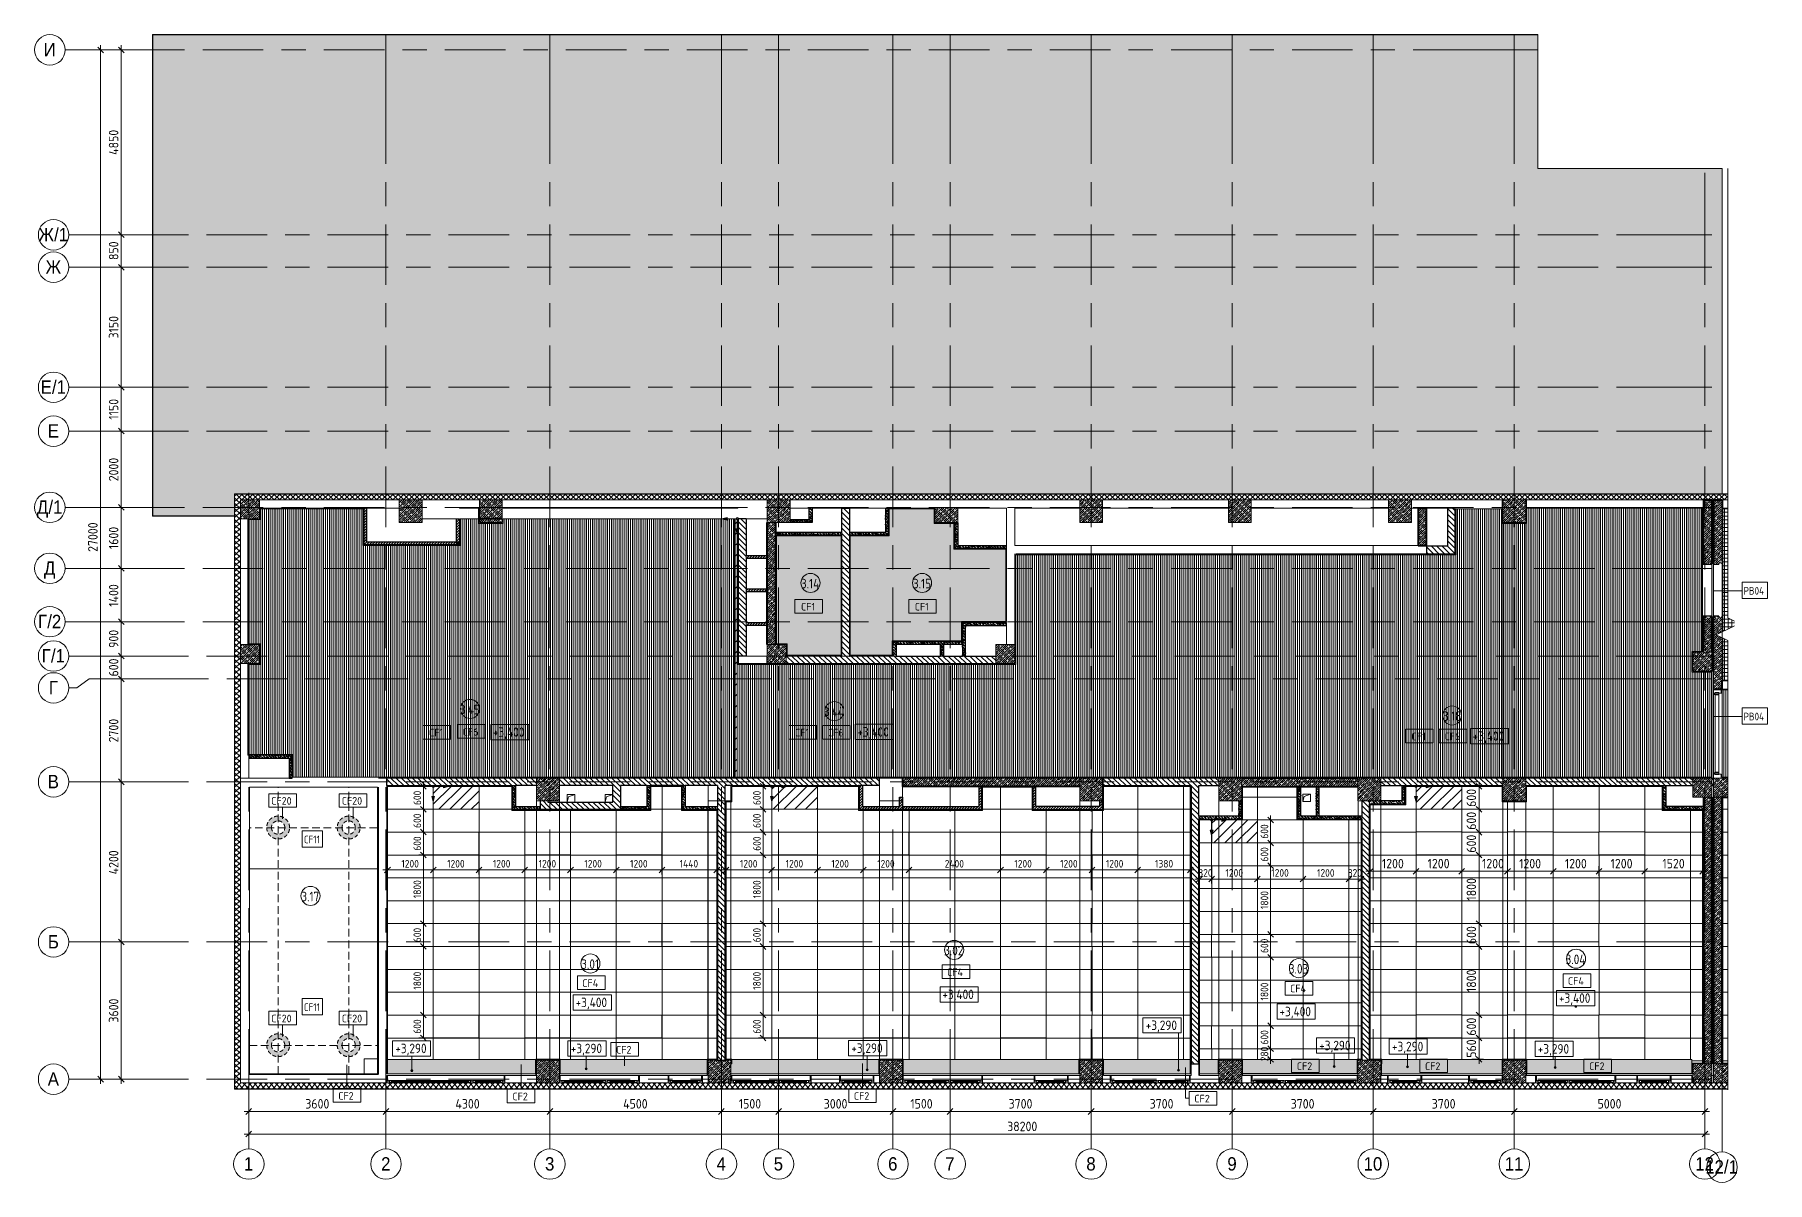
# Model space of a CAD drawing. Header units: millimetres. Extents: x -5507 to 191320, y -8553 to 29000.
# Drawn here: x -5507 to 39948, y -2706 to 27400 of the extents above; entities that cross this region are included whole.
import ezdxf

# ---------------------------------------------------------------- set-up
doc = ezdxf.new("R2010")
doc.units = ezdxf.units.MM
for name, pattern in [('200_ШТРИХ__ш1_п0_6_', [160, 100, -60]), ('ADSK_Штрих_ш2 п1', [300, 200, -100]), ('Осевая', [3175, 635, -476.25, 1587.5, -476.25])]:
    doc.linetypes.add(name, pattern=pattern)
for name, color, linetype, lineweight in [('0-1', 7, 'Continuous', 9), ('A-ANNO-DIMS', 7, 'Continuous', 9), ('A-ANNO-DIMS-100', 7, 'Continuous', 9), ('A-AREA-IDEN', 7, 'Continuous', 9), ('A-CLNG', 7, 'Continuous', 9), ('A-CLNG-IDEN', 7, 'Continuous', 9), ('A-CLNG-PATT', 7, 'Continuous', 9), ('A-DETL', 7, 'Continuous', 9), ('A-DETL-1', 7, 'ADSK_Штрих_ш2 п1', 9), ('A-DETL-GENF', 7, 'Continuous', 9), ('A-DETL-MBND', 7, '200_ШТРИХ__ш1_п0_6_', 9), ('A-DETL-MBND-1', 7, 'Continuous', 9), ('A-FLOR', 7, 'Continuous', 9), ('A-GENM', 7, 'Continuous', 9), ('A-GLAZ', 7, 'Continuous', 9), ('A-GLAZ-1', 7, 'Continuous', 13), ('A-GLAZ-CWMG', 7, 'Continuous', 9), ('A-WALL', 7, 'Continuous', 9), ('G-ANNO-DIMS', 7, 'Continuous', 9), ('I-WALL', 7, 'Continuous', 9), ('S-COLS', 7, 'Continuous', 9), ('Оси', 7, 'Continuous', 9), ('Оси-1', 7, 'Continuous', 20), ('Оси-2', 7, 'Осевая', 9)]:
    doc.layers.add(name, color=color, linetype=linetype, lineweight=lineweight)
for name, color, linetype, lineweight, true_color in [('A-DETL-GENF-1', 7, 'Continuous', 9, 0xd4d4d4), ('A-DETL-GENF-2', 1, 'Continuous', 9, 0xff0000), ('A-DETL-GENF-3', 7, 'Continuous', 9, 0x004000), ('A-WALL-1', 7, 'Continuous', 25, 0x3c3c3c), ('A-WALL-2', 7, 'Continuous', 13, 0x3c3c3c), ('A-WALL-3', 7, 'Continuous', 35, 0x3c3c3c), ('A-WALL-FNSH-1', 7, 'Continuous', 9, 0x3c3c3c), ('A-WALL-FNSH-2', 7, 'Continuous', 13, 0x3c3c3c), ('G-ANNO-TEXT-1', 7, 'Continuous', 9, 0x3c3c3c)]:
    doc.layers.add(name, color=color, linetype=linetype, lineweight=lineweight, true_color=true_color)
doc.styles.add('Arial', font='arial.ttf', dxfattribs={"width": 0.9, "height": 350})
doc.styles.add('GOST Common', font='GOST_Common.ttf', dxfattribs={"width": 0.9, "height": 250})
doc.styles.add('GOST Common_1', font='GOST_Common.ttf', dxfattribs={"height": 200})
doc.styles.add('GOST Common_2', font='GOST_Common.ttf', dxfattribs={"width": 0.9, "height": 200})
doc.styles.add('ISOCPEUR', font='isocpeur.ttf', dxfattribs={"width": 0.9, "height": 250})
doc.styles.add('ISOCPEUR_1', font='isocpeur.ttf', dxfattribs={"width": 0.9, "height": 200})
doc.dimstyles.new('ISO-2_0_0_9К_Средний_округл2', dxfattribs={"dimscale": 304.8, "dimtxt": 199.196235, "dimasz": 0.492126, "dimexe": 0.393701, "dimexo": 0, "dimgap": 0, "dimtad": 1, "dimdec": 0, "dimrnd": 10, "dimzin": 0, "dimdsep": 46, "dimtxsty": 'ISOCPEUR_1', "dimblk1": 'OBLIQUE', "dimblk2": 'OBLIQUE', "dimsah": 1, "dimcen": 0.09, "dimdle": 0.393701, "dimazin": 0, "dimtfac": 1, "dimtdec": 4, "dimtix": 1, "dimtmove": 0, "dimatfit": 3, "dimfxl": 1, "dimtvp": 1, "dimtolj": 1, "dimtzin": 0, "dimarcsym": 2})
doc.dimstyles.new('ISO-2_5_0_9К_БОЛЬШОЙ', dxfattribs={"dimscale": 304.8, "dimtxt": 248.995294, "dimasz": 0.492126, "dimexe": 0.393701, "dimexo": 0.984252, "dimgap": 0, "dimtad": 1, "dimdec": 0, "dimrnd": 10, "dimzin": 0, "dimdsep": 46, "dimtxsty": 'ISOCPEUR', "dimblk1": 'OBLIQUE', "dimblk2": 'OBLIQUE', "dimsah": 1, "dimcen": 0.09, "dimdle": 0.393701, "dimazin": 0, "dimtfac": 1, "dimtdec": 4, "dimtix": 1, "dimtmove": 2, "dimatfit": 3, "dimfxl": 1, "dimtvp": 1, "dimtolj": 1, "dimtzin": 0, "dimarcsym": 2})
doc.dimstyles.new('ISO-2_5_0_9К_БОЛЬШОЙ_1', dxfattribs={"dimscale": 304.8, "dimtxt": 248.995294, "dimasz": 0.492126, "dimexe": 0.393701, "dimexo": 0.984252, "dimgap": 0, "dimtad": 1, "dimdec": 0, "dimrnd": 10, "dimzin": 0, "dimdsep": 46, "dimtxsty": 'ISOCPEUR', "dimblk1": 'OBLIQUE', "dimblk2": 'OBLIQUE', "dimsah": 1, "dimcen": 0.09, "dimdle": 0.393701, "dimazin": 0, "dimtfac": 1, "dimtdec": 4, "dimtix": 1, "dimtmove": 0, "dimatfit": 3, "dimfxl": 1, "dimtvp": 1, "dimtolj": 1, "dimtzin": 0, "dimarcsym": 2})
pattern_1 = [(135, (0, 0), (-70.71068, -70.71068), [])]
pattern_2 = [(45, (0, 0), (-70.71068, 70.71068), []), (135, (0, 0), (-70.71068, -70.71068), [])]
pattern_3 = [(45, (0, 0), (-57.02463, 57.02463), []), (45, (57.025, 0), (-57.02463, 57.02463), [100.806, -20.161, 3.353, -16.808])]
pattern_4 = [(135, (0, 0), (-75.43415, -75.43415), [106.68, -17.78, 3.556, -17.78]), (135, (0, 75.39), (-75.43415, -75.43415), []), (50, (0, 0), (127.52922, -11.15758), [13.335, -146.685]), (355, (0, 0), (-24.66966, 133.74002), [10.668, -117.348]), (100.451, (10.63, -0.93), (102.85973, 122.58178), [11.333, -124.663]), (46.184, (0, 35.56), (189.75516, -29.43036), [20.002, -220.027]), (96.636, (15.81, 33.1), (166.1822, 173.1996), [17, -186.995]), (351.184, (0, 35.56), (166.1839, 173.1976), [16.002, -176.022]), (21, (17.78, 26.67), (106.13027, -71.58603), [13.335, -146.685]), (326, (17.78, 26.67), (43.26188, 128.93175), [10.668, -117.348]), (71.451, (26.62, 20.7), (149.39198, 57.34505), [11.333, -124.663]), (37.5, (0, 0), (2.16223, 59.188357), [3.353, -112.573, 3.353, -115.773, -117.793]), (37.5, (0, 0), (2.16223, 59.188357), [-235.052, 3.353, -114.44]), (7.5, (0, 0), (46.77386, 70.12615), [3.353, -64.567, 3.353, -109.906, -44.894]), (7.5, (0, 0), (46.77386, 70.12615), [-181.178, 3.353, -41.542]), (327.5, (-39.65, 0), (94.91367, -4.010093), [3.353, -41.097, 3.353, -135.331, -184.023]), (327.5, (-39.65, 0), (94.91367, -4.010093), [-183.134, 3.353, -180.67]), (317.5, (-57.43, 0), (103.69057, 17.79882), [3.353, -54.432, 3.353, -88.748, -130.683]), (317.5, (-57.43, 0), (103.69057, 17.79882), [-149.885, 3.353, -127.33])]
pattern_5 = [(45, (0, 0), (-35.35534, 35.35534), [])]
pattern_6 = [(180, (6151, 4079.5), (-7e-14, -600), []), (270, (6151, 4079.5), (1200, 7e-14), [])]
pattern_7 = [(180, (29531.7, 6479.5), (-7e-14, -600), []), (270, (29531.7, 6479.5), (1200, 7e-14), [])]
pattern_8 = [(180, (21770.36, 6199), (-7e-14, -600), []), (270, (21770.4, 6199), (1200, 7e-14), [])]
pattern_9 = [(180, (11431, 2879.5), (-7e-14, -600), []), (270, (11431, 2879.5), (1200, 7e-14), [])]
pattern_10 = [(0, (0, 0), (121.92, 30.48), [10.058, -81.382, 10.058, -81.382, -487.68]), (0, (0, 0), (121.92, 30.48), [-182.88, 10.058, -172.822, 10.058, -81.382, -213.36]), (0, (0, 0), (121.92, 30.48), [-457.2, 10.058, -50.902, 10.058, -142.342]), (120, (45.72, 15.24), (-87.356454, 90.345817), [10.058, -81.382, 10.058, -81.382, -487.68]), (120, (45.72, 15.24), (-87.356454, 90.345817), [-182.88, 10.058, -172.822, 10.058, -81.382, -213.36]), (120, (45.72, 15.24), (-87.356454, 90.345817), [-457.2, 10.058, -50.902, 10.058, -142.342]), (240, (60.96, 76.2), (-34.563546, -120.825817), [10.058, -81.382, 10.058, -81.382, -487.68]), (240, (60.96, 76.2), (-34.563546, -120.825817), [-182.88, 10.058, -172.822, 10.058, -81.382, -213.36]), (240, (60.96, 76.2), (-34.563546, -120.825817), [-457.2, 10.058, -50.902, 10.058, -142.342])]
pattern_11 = [(45, (0, 0), (-141.4214, 141.4214), [])]

msp = doc.modelspace()

# ---------------------------------------------------------------- texts
at = {"layer": 'A-AREA-IDEN', "char_height": 250, "attachment_point": 1, "style": 'GOST Common'}
for s, insert, width in [('3.14', (14595.1, 13125.2), 627.721), ('3.15', (17532.8, 13125.2), 606.076), ('3.45', (5639.7, 9821.5), 685.443), ('3.44', (15188.9, 9762.1), 707.088), ('3.18', (31437.1, 9648.4), 606.076), ('3.17', (1488.2, 4916.5), 606.076), ('3.02', (18350.2, 3499.6), 663.797), ('3.04', (34654, 3268.3), 685.443), ('3.01', (8830.9, 3142.7), 606.076), ('3.03', (27393.4, 3020.5), 663.797)]:
    msp.add_mtext(s, dxfattribs=dict(at, insert=insert, width=width))
at = {"layer": 'A-CLNG-IDEN', "char_height": 200, "attachment_point": 1, "style": 'GOST Common_1'}
for s, insert, width in [('CF1', (14597.7, 12493.5), 472.996), ('CF1', (17582.1, 12493.5), 472.996), ('CF1', (4837.5, 9190.6), 472.996), ('CF6', (5725.8, 9211.3), 529.114), ('CF1', (14437.5, 9190.6), 472.996), ('CF6', (15301, 9190.6), 529.114), ('CF1', (30617.5, 9090.6), 472.996), ('CF6', (31479.8, 9091.7), 529.114), ('CF20', (699.6, 7400.6), 705.485), ('CF20', (2549.6, 7400.6), 705.485), ('CF4', (18429.1, 2906.6), 553.164), ('CF4', (8860, 2619.7), 553.164), ('CF4', (27427.6, 2476.9), 553.164), ('CF4', (34716.9, 2675.2), 553.164), ('CF20', (699.6, 1691.6), 705.485), ('CF20', (2549.6, 1691.6), 705.485), ('CF2', (9744.2, 871.7), 529.114), ('CF2', (27604.4, 440.2), 529.114), ('CF2', (30967, 440.2), 529.114), ('CF2', (35273.7, 440.2), 529.114), ('CF2', (2459.1, -337.5), 529.114), ('CF2', (7026.5, -353.5), 529.114), ('CF2', (15985.3, -341.8), 529.114), ('CF2', (24917.2, -409.9), 529.114)]:
    msp.add_mtext(s, dxfattribs=dict(at, insert=insert, width=width))
at = {"layer": 'G-ANNO-DIMS', "char_height": 250, "attachment_point": 1, "line_spacing_factor": 1.022761, "style": 'GOST Common'}
for s, insert, width in [('+3,400', (6516.6, 9230.6), 1055.976), ('+3,400', (16078.2, 9235.2), 1055.976), ('+3,400', (32218.4, 9124.9), 1055.976), ('+3,400', (18304.6, 2348.7), 1055.976), ('+3,400', (8683.6, 2138.7), 1055.976), ('+3,400', (27149.1, 1899.1), 1055.976), ('+3,400', (34480.5, 2251.9), 1055.976), ('+3,290', (23640, 1539.3), 1028.823), ('+3,290', (3953.5, 931.5), 1028.823), ('+3,290', (8556.2, 931.5), 1028.823), ('+3,290', (15916.7, 939), 1028.823), ('+3,290', (28191.3, 1007.9), 1028.823), ('+3,290', (30099.7, 981.6), 1028.823), ('+3,290', (33925.1, 920), 1028.823)]:
    msp.add_mtext(s, dxfattribs=dict(at, insert=insert, width=width))
at = {"layer": 'G-ANNO-TEXT-1', "char_height": 200, "attachment_point": 1, "style": 'GOST Common_2'}
for s, insert, width in [('PB04', (39325.2, 12910.8), 699.873), ('PB04', (39325.2, 9612.9), 699.873), ('CF11', (1555.3, 6388.7), 533.924), ('CF11', (1555.3, 1988.7), 533.924)]:
    msp.add_mtext(s, dxfattribs=dict(at, insert=insert, width=width))
at = {"layer": 'Оси', "char_height": 350, "attachment_point": 1, "style": 'Arial'}
for s, insert, width in [('\\fArial|b0|i0|c204|p34|;\\W.9;И', (-5271.1, 27181), 389.62), ('\\fArial|b0|i0|c204|p34|;\\W.9;Ж', (-5406.5, 22331), 497.848), ('/1', (-4995.7, 22331), 454.557), ('\\fArial|b0|i0|c204|p34|;\\W.9;Ж', (-5218.8, 21481), 497.848), ('\\fArial|b0|i0|c204|p34|;\\W.9;Е', (-5349.8, 18331), 360.759), ('/1', (-5052.1, 18331), 454.557), ('\\fArial|b0|i0|c204|p34|;\\W.9;Е', (-5162.6, 17181), 360.759), ('\\fArial|b0|i0|c204|p34|;\\W.9;Д', (-5449.8, 15181), 367.975), ('/1', (-5146.2, 15181), 454.557), ('\\fArial|b0|i0|c204|p34|;\\W.9;Д', (-5262.1, 13581), 367.975), ('\\fArial|b0|i0|c204|p34|;\\W.9;Г', (-5420.1, 12181), 295.823), ('/2', (-5176, 12181), 454.557), ('\\fArial|b0|i0|c204|p34|;\\W.9;Г', (-5323.2, 11281), 295.823), ('/1', (-5079.1, 11281), 454.557), ('\\fArial|b0|i0|c204|p34|;\\W.9;Г', (-5135.6, 10444.7), 295.823), ('\\fArial|b0|i0|c204|p34|;\\W.9;В', (-5162.6, 7981), 360.759), ('\\fArial|b0|i0|c204|p34|;\\W.9;Б', (-5159.4, 3781), 353.544), ('\\fArial|b0|i0|c204|p34|;\\W.9;А', (-5162.6, 181), 360.759), ('\\fArial|b0|i0|c204|p34|;\\W.9;1', (-17.5, -2046), 303.038), ('\\fArial|b0|i0|c204|p34|;\\W.9;2', (3582.5, -2046), 303.038), ('\\fArial|b0|i0|c204|p34|;\\W.9;3', (7882.5, -2046), 303.038), ('\\fArial|b0|i0|c204|p34|;\\W.9;4', (12382.5, -2046), 303.038), ('\\fArial|b0|i0|c204|p34|;\\W.9;5', (13882.5, -2046), 303.038), ('\\fArial|b0|i0|c204|p34|;\\W.9;6', (16882.5, -2046), 303.038), ('\\fArial|b0|i0|c204|p34|;\\W.9;7', (18382.5, -2046), 303.038), ('\\fArial|b0|i0|c204|p34|;\\W.9;8', (22082.5, -2046), 303.038), ('\\fArial|b0|i0|c204|p34|;\\W.9;9', (25782.5, -2046), 303.038), ('10', (29357.4, -2046), 606.076), ('11', (33057.4, -2046), 606.076), ('12', (38057.4, -2046), 606.076), ('12/1', (38319.7, -2125.6), 1060.633)]:
    msp.add_mtext(s, dxfattribs=dict(at, insert=insert, width=width))

# ---------------------------------------------------------------- blocks, each defined once
blk = doc.blocks.new('BSC_Колонна _Прямоугольная - 600х600-23286269-План потолков с обозначением видов отделки и геометрии 3 этажа в осях 1-12')
at = {"layer": 'S-COLS'}
h = blk.add_hatch(dxfattribs=at)
h.set_pattern_fill('FP_1', color=256, style=0, pattern_type=2)
h.set_pattern_definition([(45, (-29509.74, -7600), (-57.02463, 57.02463), []), (45, (-29452.72, -7600), (-57.02463, 57.02463), [100.806, -20.161, 3.353, -16.808])])
h.paths.add_polyline_path([(-300, -300), (300, -300), (300, 300), (-300, 300), (-300, 60)])
for p, q in [((300, 300), (-300, 300)), ((-300, 300), (-300, -300)), ((300, -300), (300, 300)), ((-300, -300), (300, -300))]:
    blk.add_line(p, q, dxfattribs=at)
blk = doc.blocks.new('BSC_Колонна _Прямоугольная - 500х500-23286270-План потолков с обозначением видов отделки и геометрии 3 этажа в осях 1-12')
at = {"layer": 'S-COLS'}
h = blk.add_hatch(dxfattribs=at)
h.set_pattern_fill('FP_2', color=256, style=0, pattern_type=2)
h.set_pattern_definition([(45, (-38790, -7650), (-57.02463, 57.02463), []), (45, (-38732.975, -7650), (-57.02463, 57.02463), [100.806, -20.161, 3.353, -16.808])])
h.paths.add_polyline_path([(-250, -250), (118, -250), (118, 250), (-250, 250), (-250, 10)])
for p, q in [((118, 250), (-250, 250)), ((-250, 250), (-250, -250)), ((-250, -250), (118, -250))]:
    blk.add_line(p, q, dxfattribs=at)
blk = doc.blocks.new('BSC_Колонна _Прямоугольная - 600х600-V1-План потолков с обозначением видов отделки и геометрии 3 этажа в осях 1-12')
at = {"layer": 'S-COLS'}
h = blk.add_hatch(dxfattribs=at)
h.set_pattern_fill('FP_3', color=256, style=0, pattern_type=2)
h.set_pattern_definition([(45, (-25860, -200), (-57.02463, 57.02463), []), (45, (-25802.975, -200), (-57.02463, 57.02463), [100.806, -20.161, 3.353, -16.808])])
h.paths.add_polyline_path([(-300, -300), (300, -300), (300, 300), (-300, 300), (-300, 47)])
for p, q in [((300, 300), (-300, 300)), ((-300, 300), (-300, -300)), ((300, -300), (300, 300)), ((-300, -300), (300, -300))]:
    blk.add_line(p, q, dxfattribs=at)
blk = doc.blocks.new('BSC_Колонна _Прямоугольная - 600х600-V2-План потолков с обозначением видов отделки и геометрии 3 этажа в осях 1-12')
at = {"layer": 'S-COLS'}
h = blk.add_hatch(dxfattribs=at)
h.set_pattern_fill('FP_4', color=256, style=0, pattern_type=2)
h.set_pattern_definition([(45, (-29509.74, -200), (-57.02463, 57.02463), []), (45, (-29452.72, -200), (-57.02463, 57.02463), [100.806, -20.161, 3.353, -16.808])])
h.paths.add_polyline_path([(-300, -300), (300, -300), (300, 300), (-300, 300), (-300, 47)])
for p, q in [((300, 300), (-300, 300)), ((-300, 300), (-300, -300)), ((300, -300), (300, 300)), ((-300, -300), (300, -300))]:
    blk.add_line(p, q, dxfattribs=at)
blk = doc.blocks.new('BSC_Колонна _Прямоугольная - 500х500-V3-План потолков с обозначением видов отделки и геометрии 3 этажа в осях 1-12')
at = {"layer": 'S-COLS'}
h = blk.add_hatch(dxfattribs=at)
h.set_pattern_fill('FP_5', color=256, style=0, pattern_type=2)
h.set_pattern_definition([(45, (-38790, -150), (-57.02463, 57.02463), []), (45, (-38732.975, -150), (-57.02463, 57.02463), [100.806, -20.161, 3.353, -16.808])])
h.paths.add_polyline_path([(-250, -250), (118, -250), (118, 250), (-250, 250), (-250, 97)])
for p, q in [((118, 250), (-250, 250)), ((-250, 250), (-250, -250)), ((-250, -250), (118, -250))]:
    blk.add_line(p, q, dxfattribs=at)
blk = doc.blocks.new('BSC_Колонна _Прямоугольная - 600х600-V4-План потолков с обозначением видов отделки и геометрии 3 этажа в осях 1-12')
at = {"layer": 'S-COLS'}
h = blk.add_hatch(dxfattribs=at)
h.set_pattern_fill('FP_6', color=256, style=0, pattern_type=2)
h.set_pattern_definition([(45, (-14010, -14900), (-57.02463, 57.02463), []), (45, (-13952.975, -14900), (-57.02463, 57.02463), [100.806, -20.161, 3.353, -16.808])])
h.paths.add_polyline_path([(-300, -300), (300, -300), (300, 300), (-300, 300), (-300, 172)])
for p, q in [((300, 300), (-300, 300)), ((-300, 300), (-300, -300)), ((300, -300), (300, 300)), ((-300, -300), (300, -300))]:
    blk.add_line(p, q, dxfattribs=at)
blk = doc.blocks.new('BSC_Колонна _Прямоугольная - 600х600-V5-План потолков с обозначением видов отделки и геометрии 3 этажа в осях 1-12')
at = {"layer": 'S-COLS'}
h = blk.add_hatch(dxfattribs=at)
h.set_pattern_fill('FP_7', color=256, style=0, pattern_type=2)
h.set_pattern_definition([(45, (-25860, -7600), (-57.02463, 57.02463), []), (45, (-25802.975, -7600), (-57.02463, 57.02463), [100.806, -20.161, 3.353, -16.808])])
h.paths.add_polyline_path([(-300, -300), (300, -300), (300, 300), (-300, 300)])
for p, q in [((300, 300), (-300, 300)), ((-300, 300), (-300, -300)), ((300, -300), (300, 300)), ((-300, -300), (300, -300))]:
    blk.add_line(p, q, dxfattribs=at)
blk = doc.blocks.new('BSC_Колонна _Прямоугольная - 600х600-V6-План потолков с обозначением видов отделки и геометрии 3 этажа в осях 1-12')
at = {"layer": 'S-COLS'}
h = blk.add_hatch(dxfattribs=at)
h.set_pattern_fill('FP_8', color=256, style=0, pattern_type=2)
h.set_pattern_definition([(45, (-26110, -14900), (-57.02463, 57.02463), []), (45, (-26052.975, -14900), (-57.02463, 57.02463), [100.806, -20.161, 3.353, -16.808])])
h.paths.add_polyline_path([(-300, -300), (300, -300), (300, 300), (-300, 300), (-300, 172)])
for p, q in [((300, 300), (-300, 300)), ((-300, 300), (-300, -300)), ((300, -300), (300, 300)), ((-300, -300), (300, -300))]:
    blk.add_line(p, q, dxfattribs=at)
blk = doc.blocks.new('парапет1 - парапет-18629556-План потолков с обозначением видов отделки и геометрии 3 этажа в осях 1-12')
at = {"layer": 'A-GENM'}
for p, q in [((-2411, 27400), (33928, 27400)), ((-2411, 27400), (-2409, 27398)), ((-2411, 14773), (-2411, 27400)), ((33928, 27400), (33926, 27398)), ((33928, 27400), (33928, 27398)), ((-2411, 14773), (-2409, 14775)), ((-268, 14773), (-2411, 14773))]:
    blk.add_line(p, q, dxfattribs=at)
for points in [[(-2409, 27398), (-2410, 27399), (-2410, 27399), (-2410, 27399), (-2411, 27400), (-2411, 27400), (-2411, 27400)], [(33926, 27398), (33927, 27399), (33927, 27399), (33927, 27399), (33928, 27400), (33928, 27400), (33928, 27400)], [(-2409, 14775), (-2410, 14774), (-2410, 14774), (-2410, 14774), (-2411, 14773), (-2411, 14773), (-2411, 14773)]]:
    blk.add_open_spline(points, degree=3, knots=[0.6666667, 0.6666667, 0.6666667, 0.6666667, 0.7222222, 0.7777778, 0.8888889, 1, 1, 1, 1], dxfattribs=at)
blk = doc.blocks.new('120_Окно_СКБ_2Ст - 120_Окно_СКБ_2Ст 3100х2500 _мал_ створка слева-2_-22446420-План потолков с обозначением видов отделки и геометрии 3 этажа в осях 1-12')
at = {"layer": 'A-GLAZ'}
for p, q in [((-1530, -127), (-1500, -127)), ((-1430, -107), (-770, -107)), ((-770, -117), (-1430, -117)), ((-700, -127), (-670, -127)), ((-600, -107), (1430, -107)), ((1430, -117), (-600, -117)), ((1500, -127), (1530, -127))]:
    blk.add_line(p, q, dxfattribs=at)
at = {"layer": 'A-GLAZ-1'}
for p, q in [((-1550, -127), (-1550, -75)), ((-1480, -127), (-1550, -127)), ((-1480, -127), (-1500, -127)), ((-1500, -127), (-1500, -137)), ((-1500, -137), (-700, -137)), ((-700, -137), (-1500, -137)), ((-1480, -75), (-1480, -127)), ((-720, -87), (-1480, -87)), ((-1480, -87), (-1480, -127)), ((-1430, -137), (-1430, -87)), ((-770, -137), (-770, -87)), ((-720, -127), (-720, -75)), ((-720, -127), (-720, -87)), ((-650, -127), (-720, -127)), ((-700, -127), (-720, -127)), ((-700, -137), (-700, -127)), ((-650, -127), (-670, -127)), ((-670, -127), (-670, -137)), ((-670, -137), (1500, -137)), ((1500, -137), (-670, -137)), ((-650, -75), (-650, -127)), ((1480, -87), (-650, -87)), ((-650, -87), (-650, -127)), ((-600, -137), (-600, -87)), ((1430, -137), (1430, -87)), ((1480, -127), (1480, -75)), ((1480, -127), (1480, -87)), ((1550, -127), (1480, -127)), ((1500, -127), (1480, -127)), ((1500, -137), (1500, -127))]:
    blk.add_line(p, q, dxfattribs=at)
blk = doc.blocks.new('120_Окно_СКБ_2Ст - 120_Окно_СКБ_2Ст 2100х2500 _мал створка СЛЕВА_-22446485-План потолков с обозначением видов отделки и геометрии 3 этажа в осях 1-12')
at = {"layer": 'A-GLAZ'}
for p, q in [((-1030, -127), (-1000, -127)), ((-930, -107), (-270, -107)), ((-270, -117), (-930, -117)), ((-200, -127), (-170, -127)), ((-100, -107), (930, -107)), ((930, -117), (-100, -117)), ((1000, -127), (1030, -127))]:
    blk.add_line(p, q, dxfattribs=at)
at = {"layer": 'A-GLAZ-1'}
for p, q in [((-1050, -127), (-1050, -75)), ((-980, -127), (-1050, -127)), ((-980, -127), (-1000, -127)), ((-1000, -127), (-1000, -137)), ((-1000, -137), (-200, -137)), ((-200, -137), (-1000, -137)), ((-980, -75), (-980, -127)), ((-220, -87), (-980, -87)), ((-980, -87), (-980, -127)), ((-930, -137), (-930, -87)), ((-270, -137), (-270, -87)), ((-220, -127), (-220, -75)), ((-220, -127), (-220, -87)), ((-150, -127), (-220, -127)), ((-200, -127), (-220, -127)), ((-200, -137), (-200, -127)), ((-150, -127), (-170, -127)), ((-170, -127), (-170, -137)), ((-170, -137), (1000, -137)), ((1000, -137), (-170, -137)), ((-150, -75), (-150, -127)), ((980, -87), (-150, -87)), ((-150, -87), (-150, -127)), ((-100, -137), (-100, -87)), ((930, -137), (930, -87)), ((980, -127), (980, -75)), ((980, -127), (980, -87)), ((1050, -127), (980, -127)), ((1000, -127), (980, -127)), ((1000, -137), (1000, -127)), ((1050, -75), (1050, -127))]:
    blk.add_line(p, q, dxfattribs=at)
blk = doc.blocks.new('120_Окно_СКБ_1Ст - 120_Окно_СКБ_1Ст 900х2500_h_-22445987-План потолков с обозначением видов отделки и геометрии 3 этажа в осях 1-12')
at = {"layer": 'A-GLAZ'}
for p, q in [((-430, -127), (-400, -127)), ((-330, -107), (330, -107)), ((330, -117), (-330, -117)), ((400, -127), (430, -127))]:
    blk.add_line(p, q, dxfattribs=at)
at = {"layer": 'A-GLAZ-1'}
for p, q in [((-450, -127), (-450, -75)), ((-380, -127), (-450, -127)), ((-380, -127), (-400, -127)), ((-400, -127), (-400, -137)), ((-400, -137), (400, -137)), ((400, -137), (-400, -137)), ((-380, -75), (-380, -127)), ((380, -87), (-380, -87)), ((-380, -87), (-380, -127)), ((-330, -137), (-330, -87)), ((330, -137), (330, -87)), ((380, -127), (380, -75)), ((380, -127), (380, -87)), ((450, -127), (380, -127)), ((400, -127), (380, -127)), ((400, -137), (400, -127)), ((450, -75), (450, -127))]:
    blk.add_line(p, q, dxfattribs=at)
blk = doc.blocks.new('120_Окно_СКБ_2Ст - 120_Окно_СКБ_2Ст 2100х2500 _мал створка СЛЕВА_-V7-План потолков с обозначением видов отделки и геометрии 3 этажа в осях 1-12')
at = {"layer": 'A-GLAZ'}
for p, q in [((-1030, -127), (-1000, -127)), ((-930, -107), (-270, -107)), ((-270, -117), (-930, -117)), ((-200, -127), (-170, -127)), ((-100, -107), (930, -107)), ((930, -117), (-100, -117)), ((1000, -127), (1030, -127))]:
    blk.add_line(p, q, dxfattribs=at)
at = {"layer": 'A-GLAZ-1'}
for p, q in [((-1050, -127), (-1050, -75)), ((-980, -127), (-1050, -127)), ((-980, -127), (-1000, -127)), ((-1000, -127), (-1000, -137)), ((-1000, -137), (-200, -137)), ((-200, -137), (-1000, -137)), ((-980, -75), (-980, -127)), ((-220, -87), (-980, -87)), ((-980, -87), (-980, -127)), ((-930, -137), (-930, -87)), ((-270, -137), (-270, -87)), ((-220, -127), (-220, -75)), ((-220, -127), (-220, -87)), ((-150, -127), (-220, -127)), ((-200, -127), (-220, -127)), ((-200, -137), (-200, -127)), ((-150, -127), (-170, -127)), ((-170, -127), (-170, -137)), ((-170, -137), (1000, -137)), ((1000, -137), (-170, -137)), ((-150, -75), (-150, -127)), ((980, -87), (-150, -87)), ((-150, -87), (-150, -127)), ((-100, -137), (-100, -87)), ((930, -137), (930, -87)), ((980, -127), (980, -75)), ((980, -127), (980, -87)), ((1050, -127), (980, -127)), ((1000, -127), (980, -127)), ((1000, -137), (1000, -127)), ((1050, -75), (1050, -127))]:
    blk.add_line(p, q, dxfattribs=at)
blk = doc.blocks.new('120_Окно_СКБ_1Ст - 120_Окно_СКБ_1Ст 900х2500_h_-20664874-План потолков с обозначением видов отделки и геометрии 3 этажа в осях 1-12')
at = {"layer": 'A-GLAZ'}
for p, q in [((-430, -127), (-400, -127)), ((-330, -107), (330, -107)), ((330, -117), (-330, -117)), ((400, -127), (430, -127))]:
    blk.add_line(p, q, dxfattribs=at)
at = {"layer": 'A-GLAZ-1'}
for p, q in [((-450, -127), (-450, -75)), ((-380, -127), (-450, -127)), ((-380, -127), (-400, -127)), ((-400, -127), (-400, -137)), ((-400, -137), (400, -137)), ((400, -137), (-400, -137)), ((-380, -75), (-380, -127)), ((380, -87), (-380, -87)), ((-380, -87), (-380, -127)), ((-330, -137), (-330, -87)), ((330, -137), (330, -87)), ((380, -127), (380, -75)), ((380, -127), (380, -87)), ((450, -127), (380, -127)), ((400, -127), (380, -127)), ((400, -137), (400, -127)), ((450, -75), (450, -127))]:
    blk.add_line(p, q, dxfattribs=at)
blk = doc.blocks.new('BSC_Колонна _Прямоугольная - 600х600-V8-План потолков с обозначением видов отделки и геометрии 3 этажа в осях 1-12')
at = {"layer": 'S-COLS'}
h = blk.add_hatch(dxfattribs=at)
h.set_pattern_fill('FP_12', color=256, style=0, pattern_type=2)
h.set_pattern_definition([(45, (-33310, -7600), (-57.02463, 57.02463), []), (45, (-33252.975, -7600), (-57.02463, 57.02463), [100.806, -20.161, 3.353, -16.808])])
h.paths.add_polyline_path([(-300, -300), (300, -300), (300, 300), (-300, 300)])
for p, q in [((300, 300), (-300, 300)), ((-300, 300), (-300, -300)), ((300, -300), (300, 300)), ((-300, -300), (300, -300))]:
    blk.add_line(p, q, dxfattribs=at)
blk = doc.blocks.new('BSC_Колонна _Прямоугольная - 600х600-V9-План потолков с обозначением видов отделки и геометрии 3 этажа в осях 1-12')
at = {"layer": 'S-COLS'}
h = blk.add_hatch(dxfattribs=at)
h.set_pattern_fill('FP_13', color=256, style=0, pattern_type=2)
h.set_pattern_definition([(45, (-33310, -200), (-57.02463, 57.02463), []), (45, (-33252.975, -200), (-57.02463, 57.02463), [100.806, -20.161, 3.353, -16.808])])
h.paths.add_polyline_path([(-40, -300), (300, -300), (300, 300), (-300, 300), (-300, -300)])
for p, q in [((300, 300), (-300, 300)), ((-300, 300), (-300, -300)), ((300, -300), (300, 300)), ((-300, -300), (300, -300))]:
    blk.add_line(p, q, dxfattribs=at)
blk = doc.blocks.new('120_Окно_СКБ_2Ст - 120_Окно_СКБ_2Ст 2100х2400 _мал створка справа_-22446225-План потолков с обозначением видов отделки и геометрии 3 этажа в осях 1-12')
at = {"layer": 'A-GLAZ'}
for p, q in [((-1030, -127), (-1000, -127)), ((-930, -107), (100, -107)), ((100, -117), (-930, -117)), ((170, -127), (200, -127)), ((270, -107), (930, -107)), ((930, -117), (270, -117)), ((1000, -127), (1030, -127))]:
    blk.add_line(p, q, dxfattribs=at)
at = {"layer": 'A-GLAZ-1'}
for p, q in [((-1050, -127), (-1050, -75)), ((-980, -127), (-1050, -127)), ((-980, -127), (-1000, -127)), ((-1000, -127), (-1000, -137)), ((-1000, -137), (170, -137)), ((170, -137), (-1000, -137)), ((-980, -75), (-980, -127)), ((150, -87), (-980, -87)), ((-980, -87), (-980, -127)), ((-930, -137), (-930, -87)), ((100, -137), (100, -87)), ((150, -127), (150, -75)), ((150, -127), (150, -87)), ((220, -127), (150, -127)), ((170, -127), (150, -127)), ((170, -137), (170, -127)), ((220, -127), (200, -127)), ((200, -127), (200, -137)), ((200, -137), (1000, -137)), ((1000, -137), (200, -137)), ((220, -75), (220, -127)), ((980, -87), (220, -87)), ((220, -87), (220, -127)), ((270, -137), (270, -87)), ((930, -137), (930, -87)), ((980, -127), (980, -75)), ((980, -127), (980, -87)), ((1050, -127), (980, -127)), ((1000, -127), (980, -127)), ((1000, -137), (1000, -127)), ((1050, -75), (1050, -127))]:
    blk.add_line(p, q, dxfattribs=at)
blk = doc.blocks.new('BSC_Колонна _Прямоугольная - 500х500-V10-План потолков с обозначением видов отделки и геометрии 3 этажа в осях 1-12')
at = {"layer": 'S-COLS'}
h = blk.add_hatch(dxfattribs=at)
h.set_pattern_fill('FP_14', color=256, style=0, pattern_type=2)
h.set_pattern_definition([(45, (-140, -14950), (-57.02463, 57.02463), []), (45, (-82.975, -14950), (-57.02463, 57.02463), [100.806, -20.161, 3.353, -16.808])])
h.paths.add_polyline_path([(-250, -250), (250, -250), (250, 250), (-250, 250), (-250, 122)])
for p, q in [((250, 250), (-250, 250)), ((-250, 250), (-250, -250)), ((250, -250), (250, 250)), ((-250, -250), (250, -250))]:
    blk.add_line(p, q, dxfattribs=at)
blk = doc.blocks.new('BSC_Колонна _Прямоугольная - 600х600-V11-План потолков с обозначением видов отделки и геометрии 3 этажа в осях 1-12')
at = {"layer": 'S-COLS'}
h = blk.add_hatch(dxfattribs=at)
h.set_pattern_fill('FP_15', color=256, style=0, pattern_type=2)
h.set_pattern_definition([(45, (-33310, -14900), (-57.02463, 57.02463), []), (45, (-33252.975, -14900), (-57.02463, 57.02463), [100.806, -20.161, 3.353, -16.808])])
h.paths.add_polyline_path([(-300, -300), (300, -300), (300, 300), (-300, 300), (-300, 172)])
for p, q in [((300, 300), (-300, 300)), ((-300, 300), (-300, -300)), ((300, -300), (300, 300)), ((-300, -300), (300, -300))]:
    blk.add_line(p, q, dxfattribs=at)
blk = doc.blocks.new('BSC_Колонна _Прямоугольная - 500х500-V12-План потолков с обозначением видов отделки и геометрии 3 этажа в осях 1-12')
at = {"layer": 'S-COLS'}
h = blk.add_hatch(dxfattribs=at)
h.set_pattern_fill('FP_17', color=256, style=0, pattern_type=2)
h.set_pattern_definition([(45, (-19960, -11150), (-57.02463, 57.02463), []), (45, (-19902.975, -11150), (-57.02463, 57.02463), [100.806, -20.161, 3.353, -16.808])])
h.paths.add_polyline_path([(-250, -250), (250, -250), (250, 250), (-250, 250)])
for p, q in [((250, 250), (-250, 250)), ((-250, 250), (-250, -250)), ((250, -250), (250, 250)), ((-250, -250), (250, -250))]:
    blk.add_line(p, q, dxfattribs=at)
blk = doc.blocks.new('BSC_Колонна _Прямоугольная - 600х600-V13-План потолков с обозначением видов отделки и геометрии 3 этажа в осях 1-12')
at = {"layer": 'S-COLS'}
h = blk.add_hatch(dxfattribs=at)
h.set_pattern_fill('FP_18', color=256, style=0, pattern_type=2)
h.set_pattern_definition([(45, (-30310, -14900), (-57.02463, 57.02463), []), (45, (-30252.975, -14900), (-57.02463, 57.02463), [100.806, -20.161, 3.353, -16.808])])
h.paths.add_polyline_path([(-300, -300), (300, -300), (300, 300), (-300, 300), (-300, 172)])
for p, q in [((300, 300), (-300, 300)), ((-300, 300), (-300, -300)), ((300, -300), (300, 300)), ((-300, -300), (300, -300))]:
    blk.add_line(p, q, dxfattribs=at)
blk = doc.blocks.new('BSC_Колонна _Прямоугольная - 500х500-V14-План потолков с обозначением видов отделки и геометрии 3 этажа в осях 1-12')
at = {"layer": 'S-COLS'}
h = blk.add_hatch(dxfattribs=at)
h.set_pattern_fill('FP_19', color=256, style=0, pattern_type=2)
h.set_pattern_definition([(45, (-38240, -150), (-57.02463, 57.02463), []), (45, (-38182.975, -150), (-57.02463, 57.02463), [100.806, -20.161, 3.353, -16.808])])
h.paths.add_polyline_path([(-250, -250), (250, -250), (250, 250), (-250, 250), (-250, 97)])
for p, q in [((250, 250), (-250, 250)), ((-250, 250), (-250, -250)), ((250, -250), (250, 250)), ((-250, -250), (250, -250))]:
    blk.add_line(p, q, dxfattribs=at)
blk = doc.blocks.new('BSC_Колонна _Прямоугольная - 500х500-V15-План потолков с обозначением видов отделки и геометрии 3 этажа в осях 1-12')
at = {"layer": 'S-COLS'}
h = blk.add_hatch(dxfattribs=at)
h.set_pattern_fill('FP_20', color=256, style=0, pattern_type=2)
h.set_pattern_definition([(45, (-38240, -7650), (-57.02463, 57.02463), []), (45, (-38182.975, -7650), (-57.02463, 57.02463), [100.806, -20.161, 3.353, -16.808])])
h.paths.add_polyline_path([(-250, -250), (250, -250), (250, 250), (-250, 250), (-250, 10)])
for p, q in [((250, 250), (-250, 250)), ((-250, 250), (-250, -250)), ((250, -250), (250, 250)), ((-250, -250), (250, -250))]:
    blk.add_line(p, q, dxfattribs=at)
blk = doc.blocks.new('BSC_Колонна _Прямоугольная - 500х500-V16-План потолков с обозначением видов отделки и геометрии 3 этажа в осях 1-12')
at = {"layer": 'S-COLS'}
h = blk.add_hatch(dxfattribs=at)
h.set_pattern_fill('FP_22', color=256, style=0, pattern_type=2)
h.set_pattern_definition([(45, (-13960, -11150), (-57.02463, 57.02463), []), (45, (-13902.975, -11150), (-57.02463, 57.02463), [100.806, -20.161, 3.353, -16.808])])
h.paths.add_polyline_path([(-250, -250), (250, -250), (250, 250), (-250, 250)])
for p, q in [((250, 250), (-250, 250)), ((-250, 250), (-250, -250)), ((250, -250), (250, 250)), ((-250, -250), (250, -250))]:
    blk.add_line(p, q, dxfattribs=at)
blk = doc.blocks.new('BSC_Колонна _Прямоугольная - 600х600-V17-План потолков с обозначением видов отделки и геометрии 3 этажа в осях 1-12')
at = {"layer": 'S-COLS'}
h = blk.add_hatch(dxfattribs=at)
h.set_pattern_fill('FP_23', color=256, style=0, pattern_type=2)
h.set_pattern_definition([(45, (-22210, -14900), (-57.02463, 57.02463), []), (45, (-22152.975, -14900), (-57.02463, 57.02463), [100.806, -20.161, 3.353, -16.808])])
h.paths.add_polyline_path([(-300, -300), (300, -300), (300, 300), (-300, 300), (-300, 172)])
for p, q in [((300, 300), (-300, 300)), ((-300, 300), (-300, -300)), ((300, -300), (300, 300)), ((-300, -300), (300, -300))]:
    blk.add_line(p, q, dxfattribs=at)
blk = doc.blocks.new('120_Окно_СКБ_1Ст - 120_Окно_СКБ_1Ст 900х2500_h_-V18-План потолков с обозначением видов отделки и геометрии 3 этажа в осях 1-12')
at = {"layer": 'A-GLAZ'}
for p, q in [((-430, -127), (-400, -127)), ((-330, -107), (330, -107)), ((330, -117), (-330, -117)), ((400, -127), (430, -127))]:
    blk.add_line(p, q, dxfattribs=at)
at = {"layer": 'A-GLAZ-1'}
for p, q in [((-380, -127), (-450, -127)), ((-380, -127), (-400, -127)), ((-400, -127), (-400, -137)), ((-400, -137), (400, -137)), ((400, -137), (-400, -137)), ((-380, -75), (-380, -127)), ((380, -87), (-380, -87)), ((-380, -87), (-380, -127)), ((-330, -137), (-330, -87)), ((330, -137), (330, -87)), ((380, -127), (380, -75)), ((380, -127), (380, -87)), ((450, -127), (380, -127)), ((400, -127), (380, -127)), ((400, -137), (400, -127)), ((450, -75), (450, -127))]:
    blk.add_line(p, q, dxfattribs=at)
blk = doc.blocks.new('120_Окно_СКБ_2Ст - 120_Окно_СКБ_2Ст 2800х2500_створка_-22445922-План потолков с обозначением видов отделки и геометрии 3 этажа в осях 1-12')
at = {"layer": 'A-GLAZ'}
for p, q in [((-1380, -127), (-1350, -127)), ((-1280, -107), (450, -107)), ((450, -117), (-1280, -117)), ((520, -127), (550, -127)), ((620, -107), (1280, -107)), ((1280, -117), (620, -117)), ((1350, -127), (1380, -127))]:
    blk.add_line(p, q, dxfattribs=at)
at = {"layer": 'A-GLAZ-1'}
for p, q in [((-1330, -127), (-1400, -127)), ((-1330, -127), (-1350, -127)), ((-1350, -127), (-1350, -137)), ((-1350, -137), (520, -137)), ((520, -137), (-1350, -137)), ((-1330, -75), (-1330, -127)), ((500, -87), (-1330, -87)), ((-1330, -87), (-1330, -127)), ((-1280, -137), (-1280, -87)), ((450, -137), (450, -87)), ((500, -127), (500, -75)), ((500, -127), (500, -87)), ((570, -127), (500, -127)), ((520, -127), (500, -127)), ((520, -137), (520, -127)), ((570, -127), (550, -127)), ((550, -127), (550, -137)), ((550, -137), (1350, -137)), ((1350, -137), (550, -137)), ((570, -75), (570, -127)), ((1330, -87), (570, -87)), ((570, -87), (570, -127)), ((620, -137), (620, -87)), ((1280, -137), (1280, -87)), ((1330, -127), (1330, -75)), ((1330, -127), (1330, -87)), ((1400, -127), (1330, -127)), ((1350, -127), (1330, -127)), ((1350, -137), (1350, -127)), ((1400, -75), (1400, -127))]:
    blk.add_line(p, q, dxfattribs=at)
blk = doc.blocks.new('BSC_Колонна _Прямоугольная - 600х600-V19-План потолков с обозначением видов отделки и геометрии 3 этажа в осях 1-12')
at = {"layer": 'S-COLS'}
h = blk.add_hatch(dxfattribs=at)
h.set_pattern_fill('FP_24', color=256, style=0, pattern_type=2)
h.set_pattern_definition([(45, (-22210, -7600), (-57.02463, 57.02463), []), (45, (-22152.975, -7600), (-57.02463, 57.02463), [100.806, -20.161, 3.353, -16.808])])
h.paths.add_polyline_path([(-300, -300), (300, -300), (300, 300), (-300, 300)])
for p, q in [((300, 300), (-300, 300)), ((-300, 300), (-300, -300)), ((300, -300), (300, 300)), ((-300, -300), (300, -300))]:
    blk.add_line(p, q, dxfattribs=at)
blk = doc.blocks.new('BSC_Колонна _Прямоугольная - 600х600-V20-План потолков с обозначением видов отделки и геометрии 3 этажа в осях 1-12')
at = {"layer": 'S-COLS'}
h = blk.add_hatch(dxfattribs=at)
h.set_pattern_fill('FP_25', color=256, style=0, pattern_type=2)
h.set_pattern_definition([(45, (-22210, -200), (-57.02463, 57.02463), []), (45, (-22152.975, -200), (-57.02463, 57.02463), [100.806, -20.161, 3.353, -16.808])])
h.paths.add_polyline_path([(-300, -300), (300, -300), (300, 300), (-300, 300), (-300, 47)])
for p, q in [((300, 300), (-300, 300)), ((-300, 300), (-300, -300)), ((300, -300), (300, 300)), ((-300, -300), (300, -300))]:
    blk.add_line(p, q, dxfattribs=at)
blk = doc.blocks.new('BSC_Колонна _Прямоугольная - 600х600-V21-План потолков с обозначением видов отделки и геометрии 3 этажа в осях 1-12')
at = {"layer": 'S-COLS'}
h = blk.add_hatch(dxfattribs=at)
h.set_pattern_fill('FP_26', color=256, style=0, pattern_type=2)
h.set_pattern_definition([(45, (-7960, -7600), (-57.0246, 57.0246), []), (45, (-7902.975, -7600), (-57.0246, 57.0246), [100.806, -20.161, 3.353, -16.808])])
h.paths.add_polyline_path([(-300, -300), (300, -300), (300, 300), (-300, 300)])
for p, q in [((300, 300), (-300, 300)), ((-300, 300), (-300, -300)), ((300, -300), (300, 300)), ((-300, -300), (300, -300))]:
    blk.add_line(p, q, dxfattribs=at)
blk = doc.blocks.new('120_Окно_СКБ_1Ст - 120_Окно_СКБ_1Ст_900х2500_h_-20705657-План потолков с обозначением видов отделки и геометрии 3 этажа в осях 1-12')
at = {"layer": 'A-GLAZ'}
blk.add_line((430, -127), (450, -127), dxfattribs=at)
at = {"layer": 'A-GLAZ-1'}
blk.add_line((450, -127), (430, -127), dxfattribs=at)
blk = doc.blocks.new('BSC_Колонна _Прямоугольная - 600х600-20441433-План потолков с обозначением видов отделки и геометрии 3 этажа в осях 1-12')
at = {"layer": 'S-COLS'}
for p, q in [((-300, -300), (-300, 100)), ((300, 60), (300, -300)), ((-50, -300), (-300, -300))]:
    blk.add_line(p, q, dxfattribs=at)
blk = doc.blocks.new('BSC_Колонна _Прямоугольная - 600х600-V22-План потолков с обозначением видов отделки и геометрии 3 этажа в осях 1-12')
at = {"layer": 'S-COLS'}
for p, q in [((-300, -300), (-300, 100)), ((300, 300), (300, -200)), ((220, -300), (-300, -300))]:
    blk.add_line(p, q, dxfattribs=at)
blk = doc.blocks.new('BSC_Колонна _Прямоугольная - 500х500-V23-План потолков с обозначением видов отделки и геометрии 3 этажа в осях 1-12')
at = {"layer": 'S-COLS'}
h = blk.add_hatch(dxfattribs=at)
h.set_pattern_fill('FP_27', color=256, style=0, pattern_type=2)
h.set_pattern_definition([(45, (-140, -11150), (-57.0246, 57.0246), []), (45, (-82.975, -11150), (-57.0246, 57.0246), [100.806, -20.161, 3.353, -16.808])])
h.paths.add_polyline_path([(-250, -250), (250, -250), (250, 250), (-250, 250)])
for p, q in [((250, 250), (-250, 250)), ((-250, 250), (-250, -250)), ((250, -250), (250, 250)), ((-250, -250), (250, -250))]:
    blk.add_line(p, q, dxfattribs=at)
blk = doc.blocks.new('BSC_Колонна _Прямоугольная - 500х500-V24-План потолков с обозначением видов отделки и геометрии 3 этажа в осях 1-12')
at = {"layer": 'S-COLS'}
h = blk.add_hatch(dxfattribs=at)
h.set_pattern_fill('FP_28', color=256, style=0, pattern_type=2)
h.set_pattern_definition([(45, (-38240, -10950), (-57.02463, 57.02463), []), (45, (-38182.975, -10950), (-57.02463, 57.02463), [100.806, -20.161, 3.353, -16.808])])
h.paths.add_polyline_path([(-250, -250), (250, -250), (250, 250), (-250, 250), (-250, -114)])
for p, q in [((250, 250), (-250, 250)), ((-250, 250), (-250, -250)), ((250, -250), (250, 250)), ((-250, -250), (250, -250))]:
    blk.add_line(p, q, dxfattribs=at)
blk = doc.blocks.new('Прямоугольный импост - Импост структурный с накладкой - 160мм Темный-32469895-План потолков с обозначением видов отделки и геометрии 3 этажа в осях 1-12')
at = {"layer": 'A-GLAZ-CWMG'}
for p, q in [((-40, -40), (-50, -40)), ((-50, -40), (-50, -140)), ((-50, -140), (0, -140)), ((-40, -4), (-40, -40)), ((-10, -40), (-10, -4)), ((0, -40), (-10, -40)), ((0, -140), (0, -40))]:
    blk.add_line(p, q, dxfattribs=at)
blk = doc.blocks.new('Прямоугольный импост - Импост структурный с накладкой - 160мм Темный-32424191-План потолков с обозначением видов отделки и геометрии 3 этажа в осях 1-12')
at = {"layer": 'A-GLAZ-CWMG'}
for p, q in [((38576, 10090), (38676, 10090)), ((38576, 10090), (38576, 8040)), ((38676, 10090), (38676, 8040)), ((38676, 8040), (38576, 8040))]:
    blk.add_line(p, q, dxfattribs=at)
blk = doc.blocks.new('Прямоугольный импост - Импост структурный с накладкой - 160мм Темный-32469399-План потолков с обозначением видов отделки и геометрии 3 этажа в осях 1-12')
at = {"layer": 'A-GLAZ-CWMG'}
for p, q in [((-50, -140), (-50, -40)), ((-50, -40), (-40, -40)), ((0, -140), (-50, -140)), ((-40, -40), (-40, -4)), ((-10, -4), (-10, -40)), ((-10, -40), (0, -40)), ((0, -40), (0, -140))]:
    blk.add_line(p, q, dxfattribs=at)
blk = doc.blocks.new('Прямоугольный импост - Импост структурный с накладкой - 160мм-32469395-План потолков с обозначением видов отделки и геометрии 3 этажа в осях 1-12')
at = {"layer": 'A-GLAZ-CWMG'}
for p, q in [((-25, -140), (-25, -40)), ((-25, -40), (-15, -40)), ((25, -140), (-25, -140)), ((-15, -40), (-15, -4)), ((15, -4), (15, -40)), ((15, -40), (25, -40)), ((25, -40), (25, -140))]:
    blk.add_line(p, q, dxfattribs=at)
blk = doc.blocks.new('Прямоугольный импост - Импост структурный с накладкой - 160мм Темный-32352605-План потолков с обозначением видов отделки и геометрии 3 этажа в осях 1-12')
at = {"layer": 'A-GLAZ-CWMG'}
for p, q in [((-25, -140), (-25, -40)), ((-25, -40), (-15, -40)), ((25, -140), (-25, -140)), ((-15, -40), (-15, -4)), ((15, -4), (15, -40)), ((15, -40), (25, -40)), ((25, -40), (25, -140))]:
    blk.add_line(p, q, dxfattribs=at)
blk = doc.blocks.new('Начало раскладки_красным - Начало раскладки_красным-26112293-План потолков с обозначением видов отделки и геометрии 3 этажа в осях 1-12')
at = {"layer": 'A-DETL-GENF'}
for points in [[(36, 265), (0, 400), (-36, 265)], [(400, 0), (265, 36), (265, -36)]]:
    blk.add_hatch(color=256, dxfattribs=at).paths.add_polyline_path(points)
for p, q in [((0, 400), (-36, 265)), ((0, 400), (-36, 265)), ((-36, 265), (36, 265)), ((-36, 265), (36, 265)), ((36, 265), (0, 400)), ((0, 400), (36, 265)), ((0, 30), (0, 265)), ((30, 0), (265, 0)), ((400, 0), (265, 36)), ((265, 36), (265, -36)), ((400, 0), (265, 36)), ((265, 36), (265, -36)), ((400, 0), (265, -36)), ((265, -36), (400, 0))]:
    blk.add_line(p, q, dxfattribs=at)
blk.add_circle((0, 0), 30, dxfattribs=at)
blk = doc.blocks.new('Начало раскладки_красным - Начало раскладки_красным-26113037-План потолков с обозначением видов отделки и геометрии 3 этажа в осях 1-12')
at = {"layer": 'A-DETL-GENF'}
for points in [[(-265, -36), (-265, 36), (-400, 0)], [(0, -400), (36, -265), (-36, -265)]]:
    blk.add_hatch(color=256, dxfattribs=at).paths.add_polyline_path(points)
for p, q in [((-265, 36), (-400, 0)), ((-400, 0), (-265, 36)), ((-400, 0), (-265, -36)), ((-400, 0), (-265, -36)), ((-265, -36), (-265, 36)), ((-265, 36), (-265, -36)), ((-30, 0), (-265, 0)), ((36, -265), (-36, -265)), ((-36, -265), (0, -400)), ((0, -400), (-36, -265)), ((-36, -265), (36, -265)), ((0, -30), (0, -265)), ((0, -400), (36, -265)), ((0, -400), (36, -265))]:
    blk.add_line(p, q, dxfattribs=at)
blk.add_circle((0, 0), 30, dxfattribs=at)
blk = doc.blocks.new('DET_L_Линия разрыва - М100-30696564-План потолков с обозначением видов отделки и геометрии 3 этажа в осях 1-12')
at = {"layer": 'A-DETL-GENF'}
for p, q in [((11784, 0), (0, 0)), ((11934, 300), (11784, 0)), ((12172, -175), (11934, 300)), ((12384, 0), (12296, -175)), ((24168, 0), (12384, 0))]:
    blk.add_line(p, q, dxfattribs=at)
blk = doc.blocks.new('Ось сетки - D8-29747960-План потолков с обозначением видов отделки и геометрии 3 этажа в осях 1-12')
at = {"layer": 'Оси-1'}
for start, end in [(360, 180), (180, 360)]:
    blk.add_arc((0, 0), 4, start, end, dxfattribs=at)
blk = doc.blocks.new('Марка_Помещения - Номер-25198446-План потолков с обозначением видов отделки и геометрии 3 этажа в осях 1-12')
at = {"layer": 'A-AREA-IDEN'}
for start, end in [(360, 180), (180, 360)]:
    blk.add_arc((0, 0), 2.5, start, end, dxfattribs=at)
blk = doc.blocks.new('М_потолков - Марка_ Имя типа-25382930-План потолков с обозначением видов отделки и геометрии 3 этажа в осях 1-12')
at = {"layer": 'A-CLNG-IDEN'}
for p, q in [((3.625, 1.984375), (-3.625, 1.984375)), ((-3.625, 1.984375), (-3.625, -1.59375)), ((3.625, -1.59375), (3.625, 1.984375)), ((-3.625, -1.59375), (3.625, -1.59375))]:
    blk.add_line(p, q, dxfattribs=at)
blk = doc.blocks.new('DIMBLOCK1-План потолков с обозначением видов отделки и геометрии 3 этажа в осях 1-12')
at = {"layer": 'A-ANNO-DIMS-100'}
for p, q in [((-3971, 27000), (-3657, 27000)), ((-3777, 27000), (-3971, 27000)), ((-3777, 27120), (-3777, -120)), ((-3971, 0), (-3657, 0)), ((-3777, 0), (-3971, 0))]:
    blk.add_line(p, q, dxfattribs=at)
at = {"layer": 'A-ANNO-DIMS-100', "lineweight": 20}
for p, q in [((-3777, 27000), (-3852, 27075)), ((-3777, 27000), (-3702, 26925)), ((-3777, 0), (-3852, 75)), ((-3777, 0), (-3702, -75))]:
    blk.add_line(p, q, dxfattribs=at)
at = {"layer": 'A-ANNO-DIMS-100', "color": 0, "insert": (-4104, 13832), "char_height": 250, "width": 948.1, "attachment_point": 1, "rotation": 90, "line_spacing_factor": 1.149209, "style": 'ISOCPEUR'}
blk.add_mtext('27000', dxfattribs=at)
blk = doc.blocks.new('_Oblique')
at = {"color": 0, "linetype": 'ByBlock', "lineweight": -2}
blk.add_line((-0.5, -0.5), (0.5, 0.5), dxfattribs=at)
blk = doc.blocks.new('DIMBLOCK2-План потолков с обозначением видов отделки и геометрии 3 этажа в осях 1-12')
at = {"layer": 'A-ANNO-DIMS-100'}
for p, q in [((-3428, 27000), (-3114, 27000)), ((-3234, 27000), (-3428, 27000)), ((-3234, 27120), (-3234, 22150)), ((-3428, 22150), (-3114, 22150)), ((-3234, 22150), (-3428, 22150))]:
    blk.add_line(p, q, dxfattribs=at)
at = {"layer": 'A-ANNO-DIMS-100', "lineweight": 20}
for p, q in [((-3234, 27000), (-3309, 27075)), ((-3234, 27000), (-3159, 26925)), ((-3234, 22150), (-3309, 22225)), ((-3234, 22150), (-3159, 22075))]:
    blk.add_line(p, q, dxfattribs=at)
at = {"layer": 'A-ANNO-DIMS-100', "color": 0, "insert": (-3560, 24247), "char_height": 250, "width": 787.21, "attachment_point": 1, "rotation": 90, "line_spacing_factor": 1.149209, "style": 'ISOCPEUR'}
blk.add_mtext('4850', dxfattribs=at)
blk = doc.blocks.new('DIMBLOCK3-План потолков с обозначением видов отделки и геометрии 3 этажа в осях 1-12')
at = {"layer": 'A-ANNO-DIMS-100'}
for p, q in [((-3428, 22150), (-3114, 22150)), ((-3234, 22150), (-3428, 22150)), ((-3234, 22150), (-3234, 21300)), ((-3428, 21300), (-3114, 21300)), ((-3234, 21300), (-3428, 21300))]:
    blk.add_line(p, q, dxfattribs=at)
at = {"layer": 'A-ANNO-DIMS-100', "lineweight": 20}
for p, q in [((-3234, 22150), (-3309, 22225)), ((-3234, 22150), (-3159, 22075)), ((-3234, 21300), (-3309, 21375)), ((-3234, 21300), (-3159, 21225))]:
    blk.add_line(p, q, dxfattribs=at)
at = {"layer": 'A-ANNO-DIMS-100', "color": 0, "insert": (-3560, 21488), "char_height": 250, "width": 568.86, "attachment_point": 1, "rotation": 90, "line_spacing_factor": 1.149209, "style": 'ISOCPEUR'}
blk.add_mtext('850', dxfattribs=at)
blk = doc.blocks.new('DIMBLOCK4-План потолков с обозначением видов отделки и геометрии 3 этажа в осях 1-12')
at = {"layer": 'A-ANNO-DIMS-100', "lineweight": 20}
for p, q in [((-3234, 21300), (-3309, 21375)), ((-3234, 21300), (-3159, 21225)), ((-3234, 18150), (-3309, 18225)), ((-3234, 18150), (-3159, 18075))]:
    blk.add_line(p, q, dxfattribs=at)
at = {"layer": 'A-ANNO-DIMS-100'}
for p, q in [((-3428, 21300), (-3114, 21300)), ((-3234, 21300), (-3428, 21300)), ((-3234, 21300), (-3234, 18150)), ((-3428, 18150), (-3114, 18150)), ((-3234, 18150), (-3428, 18150))]:
    blk.add_line(p, q, dxfattribs=at)
at = {"layer": 'A-ANNO-DIMS-100', "color": 0, "insert": (-3560, 19431), "char_height": 250, "width": 706.76, "attachment_point": 1, "rotation": 90, "line_spacing_factor": 1.149209, "style": 'ISOCPEUR'}
blk.add_mtext('3150', dxfattribs=at)
blk = doc.blocks.new('DIMBLOCK5-План потолков с обозначением видов отделки и геометрии 3 этажа в осях 1-12')
at = {"layer": 'A-ANNO-DIMS-100', "lineweight": 20}
for p, q in [((-3234, 18150), (-3309, 18225)), ((-3234, 18150), (-3159, 18075)), ((-3234, 17000), (-3309, 17075)), ((-3234, 17000), (-3159, 16925))]:
    blk.add_line(p, q, dxfattribs=at)
at = {"layer": 'A-ANNO-DIMS-100'}
for p, q in [((-3428, 18150), (-3114, 18150)), ((-3234, 18150), (-3428, 18150)), ((-3234, 18150), (-3234, 17000)), ((-3428, 17000), (-3114, 17000)), ((-3234, 17000), (-3428, 17000))]:
    blk.add_line(p, q, dxfattribs=at)
at = {"layer": 'A-ANNO-DIMS-100', "color": 0, "insert": (-3560, 17302), "char_height": 250, "width": 655.05, "attachment_point": 1, "rotation": 90, "line_spacing_factor": 1.149209, "style": 'ISOCPEUR'}
blk.add_mtext('1150', dxfattribs=at)
blk = doc.blocks.new('DIMBLOCK6-План потолков с обозначением видов отделки и геометрии 3 этажа в осях 1-12')
at = {"layer": 'A-ANNO-DIMS-100'}
for p, q in [((-3428, 17000), (-3114, 17000)), ((-3234, 17000), (-3428, 17000)), ((-3234, 17000), (-3234, 15000)), ((-2794, 15000), (-3354, 15000)), ((-3234, 15000), (-2794, 15000))]:
    blk.add_line(p, q, dxfattribs=at)
at = {"layer": 'A-ANNO-DIMS-100', "lineweight": 20}
for p, q in [((-3234, 17000), (-3309, 17075)), ((-3234, 17000), (-3159, 16925)), ((-3234, 15000), (-3309, 15075)), ((-3234, 15000), (-3159, 14925))]:
    blk.add_line(p, q, dxfattribs=at)
at = {"layer": 'A-ANNO-DIMS-100', "color": 0, "insert": (-3560, 15684), "char_height": 250, "width": 758.48, "attachment_point": 1, "rotation": 90, "line_spacing_factor": 1.149209, "style": 'ISOCPEUR'}
blk.add_mtext('2000', dxfattribs=at)
blk = doc.blocks.new('DIMBLOCK7-План потолков с обозначением видов отделки и геометрии 3 этажа в осях 1-12')
at = {"layer": 'A-ANNO-DIMS-100', "lineweight": 20}
for p, q in [((-3234, 15000), (-3309, 15075)), ((-3234, 15000), (-3159, 14925)), ((-3234, 13400), (-3309, 13475)), ((-3234, 13400), (-3159, 13325))]:
    blk.add_line(p, q, dxfattribs=at)
at = {"layer": 'A-ANNO-DIMS-100'}
for p, q in [((-2794, 15000), (-3354, 15000)), ((-3234, 15000), (-3234, 13400)), ((-3234, 15000), (-2794, 15000)), ((-3428, 13400), (-3114, 13400)), ((-3234, 13400), (-3428, 13400))]:
    blk.add_line(p, q, dxfattribs=at)
at = {"layer": 'A-ANNO-DIMS-100', "color": 0, "insert": (-3560, 13906), "char_height": 250, "width": 706.76, "attachment_point": 1, "rotation": 90, "line_spacing_factor": 1.149209, "style": 'ISOCPEUR'}
blk.add_mtext('1600', dxfattribs=at)
blk = doc.blocks.new('DIMBLOCK8-План потолков с обозначением видов отделки и геометрии 3 этажа в осях 1-12')
at = {"layer": 'A-ANNO-DIMS-100'}
for p, q in [((-3428, 13400), (-3114, 13400)), ((-3234, 13400), (-3428, 13400)), ((-3234, 13400), (-3234, 12000)), ((-2794, 12000), (-3354, 12000)), ((-3234, 12000), (-2794, 12000))]:
    blk.add_line(p, q, dxfattribs=at)
at = {"layer": 'A-ANNO-DIMS-100', "lineweight": 20}
for p, q in [((-3234, 13400), (-3309, 13475)), ((-3234, 13400), (-3159, 13325)), ((-3234, 12000), (-3309, 12075)), ((-3234, 12000), (-3159, 11925))]:
    blk.add_line(p, q, dxfattribs=at)
at = {"layer": 'A-ANNO-DIMS-100', "color": 0, "insert": (-3560, 12394), "char_height": 250, "width": 735.49, "attachment_point": 1, "rotation": 90, "line_spacing_factor": 1.149209, "style": 'ISOCPEUR'}
blk.add_mtext('1400', dxfattribs=at)
blk = doc.blocks.new('DIMBLOCK9-План потолков с обозначением видов отделки и геометрии 3 этажа в осях 1-12')
at = {"layer": 'A-ANNO-DIMS-100'}
for p, q in [((-2794, 12000), (-3354, 12000)), ((-3234, 12000), (-3234, 11100)), ((-3234, 12000), (-2794, 12000)), ((-3428, 11100), (-3114, 11100)), ((-3234, 11100), (-3428, 11100))]:
    blk.add_line(p, q, dxfattribs=at)
at = {"layer": 'A-ANNO-DIMS-100', "lineweight": 20}
for p, q in [((-3234, 12000), (-3309, 12075)), ((-3234, 12000), (-3159, 11925)), ((-3234, 11100), (-3309, 11175)), ((-3234, 11100), (-3159, 11025))]:
    blk.add_line(p, q, dxfattribs=at)
at = {"layer": 'A-ANNO-DIMS-100', "color": 0, "insert": (-3560, 11313), "char_height": 250, "width": 568.86, "attachment_point": 1, "rotation": 90, "line_spacing_factor": 1.149209, "style": 'ISOCPEUR'}
blk.add_mtext('900', dxfattribs=at)
blk = doc.blocks.new('DIMBLOCK10-План потолков с обозначением видов отделки и геометрии 3 этажа в осях 1-12')
at = {"layer": 'A-ANNO-DIMS-100'}
for p, q in [((-3428, 11100), (-3114, 11100)), ((-3234, 11100), (-3428, 11100)), ((-3234, 11100), (-3234, 10500)), ((-2794, 10500), (-3354, 10500)), ((-3234, 10500), (-2794, 10500))]:
    blk.add_line(p, q, dxfattribs=at)
at = {"layer": 'A-ANNO-DIMS-100', "lineweight": 20}
for p, q in [((-3234, 11100), (-3309, 11175)), ((-3234, 11100), (-3159, 11025)), ((-3234, 10500), (-3309, 10575)), ((-3234, 10500), (-3159, 10425))]:
    blk.add_line(p, q, dxfattribs=at)
at = {"layer": 'A-ANNO-DIMS-100', "color": 0, "insert": (-3560, 10563), "char_height": 250, "width": 568.86, "attachment_point": 1, "rotation": 90, "line_spacing_factor": 1.149209, "style": 'ISOCPEUR'}
blk.add_mtext('600', dxfattribs=at)
blk = doc.blocks.new('DIMBLOCK11-План потолков с обозначением видов отделки и геометрии 3 этажа в осях 1-12')
at = {"layer": 'A-ANNO-DIMS-100'}
for p, q in [((-2794, 10500), (-3354, 10500)), ((-3234, 10500), (-3234, 7800)), ((-3234, 10500), (-2794, 10500)), ((-3428, 7800), (-3114, 7800)), ((-3234, 7800), (-3428, 7800))]:
    blk.add_line(p, q, dxfattribs=at)
at = {"layer": 'A-ANNO-DIMS-100', "lineweight": 20}
for p, q in [((-3234, 10500), (-3309, 10575)), ((-3234, 10500), (-3159, 10425)), ((-3234, 7800), (-3309, 7875)), ((-3234, 7800), (-3159, 7725))]:
    blk.add_line(p, q, dxfattribs=at)
at = {"layer": 'A-ANNO-DIMS-100', "color": 0, "insert": (-3560, 8834), "char_height": 250, "width": 758.48, "attachment_point": 1, "rotation": 90, "line_spacing_factor": 1.149209, "style": 'ISOCPEUR'}
blk.add_mtext('2700', dxfattribs=at)
blk = doc.blocks.new('DIMBLOCK12-План потолков с обозначением видов отделки и геометрии 3 этажа в осях 1-12')
at = {"layer": 'A-ANNO-DIMS-100'}
for p, q in [((-3428, 7800), (-3114, 7800)), ((-3234, 7800), (-3428, 7800)), ((-3234, 7800), (-3234, 3600)), ((-3428, 3600), (-3114, 3600)), ((-3234, 3600), (-3428, 3600))]:
    blk.add_line(p, q, dxfattribs=at)
at = {"layer": 'A-ANNO-DIMS-100', "lineweight": 20}
for p, q in [((-3234, 7800), (-3309, 7875)), ((-3234, 7800), (-3159, 7725)), ((-3234, 3600), (-3309, 3675)), ((-3234, 3600), (-3159, 3525))]:
    blk.add_line(p, q, dxfattribs=at)
at = {"layer": 'A-ANNO-DIMS-100', "color": 0, "insert": (-3560, 5372), "char_height": 250, "width": 787.21, "attachment_point": 1, "rotation": 90, "line_spacing_factor": 1.149209, "style": 'ISOCPEUR'}
blk.add_mtext('4200', dxfattribs=at)
blk = doc.blocks.new('DIMBLOCK13-План потолков с обозначением видов отделки и геометрии 3 этажа в осях 1-12')
at = {"layer": 'A-ANNO-DIMS-100', "lineweight": 20}
for p, q in [((-3234, 3600), (-3309, 3675)), ((-3234, 3600), (-3159, 3525)), ((-3234, 0), (-3309, 75)), ((-3234, 0), (-3159, -75))]:
    blk.add_line(p, q, dxfattribs=at)
at = {"layer": 'A-ANNO-DIMS-100'}
for p, q in [((-3428, 3600), (-3114, 3600)), ((-3234, 3600), (-3428, 3600)), ((-3234, 3600), (-3234, -120)), ((-3428, 0), (-3114, 0)), ((-3234, 0), (-3428, 0))]:
    blk.add_line(p, q, dxfattribs=at)
at = {"layer": 'A-ANNO-DIMS-100', "color": 0, "insert": (-3560, 1484), "char_height": 250, "width": 758.48, "attachment_point": 1, "rotation": 90, "line_spacing_factor": 1.149209, "style": 'ISOCPEUR'}
blk.add_mtext('3600', dxfattribs=at)
blk = doc.blocks.new('DIMBLOCK14-План потолков с обозначением видов отделки и геометрии 3 этажа в осях 1-12')
at = {"layer": 'A-ANNO-DIMS-100'}
for p, q in [((110, -1635), (110, -1321)), ((38310, -1635), (38310, -1321)), ((-10, -1441), (38430, -1441)), ((110, -1441), (110, -1635)), ((38310, -1441), (38310, -1635))]:
    blk.add_line(p, q, dxfattribs=at)
at = {"layer": 'A-ANNO-DIMS-100', "lineweight": 20}
for p, q in [((110, -1441), (35, -1516)), ((110, -1441), (185, -1366)), ((38310, -1441), (38235, -1516)), ((38310, -1441), (38385, -1366))]:
    blk.add_line(p, q, dxfattribs=at)
at = {"layer": 'A-ANNO-DIMS-100', "color": 0, "insert": (20006, -1114), "char_height": 250, "width": 948.1, "attachment_point": 1, "line_spacing_factor": 1.149209, "style": 'ISOCPEUR'}
blk.add_mtext('38200', dxfattribs=at)
blk = doc.blocks.new('DIMBLOCK15-План потолков с обозначением видов отделки и геометрии 3 этажа в осях 1-12')
at = {"layer": 'A-ANNO-DIMS-100'}
for p, q in [((-10, -848), (3710, -848)), ((110, -1042), (110, -728)), ((110, -848), (110, -1042)), ((3710, -1042), (3710, -728)), ((3710, -848), (3710, -1042))]:
    blk.add_line(p, q, dxfattribs=at)
at = {"layer": 'A-ANNO-DIMS-100', "lineweight": 20}
for p, q in [((110, -848), (35, -923)), ((110, -848), (185, -773)), ((3710, -848), (3635, -923)), ((3710, -848), (3785, -773))]:
    blk.add_line(p, q, dxfattribs=at)
at = {"layer": 'A-ANNO-DIMS-100', "color": 0, "insert": (1594, -521), "char_height": 250, "width": 758.48, "attachment_point": 1, "line_spacing_factor": 1.149209, "style": 'ISOCPEUR'}
blk.add_mtext('3600', dxfattribs=at)
blk = doc.blocks.new('DIMBLOCK16-План потолков с обозначением видов отделки и геометрии 3 этажа в осях 1-12')
at = {"layer": 'A-ANNO-DIMS-100', "lineweight": 20}
for p, q in [((3710, -848), (3635, -923)), ((3710, -848), (3785, -773)), ((8010, -848), (7935, -923)), ((8010, -848), (8085, -773))]:
    blk.add_line(p, q, dxfattribs=at)
at = {"layer": 'A-ANNO-DIMS-100'}
for p, q in [((3710, -1042), (3710, -728)), ((3710, -848), (8010, -848)), ((3710, -848), (3710, -1042)), ((8010, -1042), (8010, -728)), ((8010, -848), (8010, -1042))]:
    blk.add_line(p, q, dxfattribs=at)
at = {"layer": 'A-ANNO-DIMS-100', "color": 0, "insert": (5532, -521), "char_height": 250, "width": 787.21, "attachment_point": 1, "line_spacing_factor": 1.149209, "style": 'ISOCPEUR'}
blk.add_mtext('4300', dxfattribs=at)
blk = doc.blocks.new('DIMBLOCK17-План потолков с обозначением видов отделки и геометрии 3 этажа в осях 1-12')
at = {"layer": 'A-ANNO-DIMS-100', "lineweight": 20}
for p, q in [((8010, -848), (7935, -923)), ((8010, -848), (8085, -773)), ((12510, -848), (12435, -923)), ((12510, -848), (12585, -773))]:
    blk.add_line(p, q, dxfattribs=at)
at = {"layer": 'A-ANNO-DIMS-100'}
for p, q in [((8010, -1042), (8010, -728)), ((8010, -848), (12510, -848)), ((8010, -848), (8010, -1042)), ((12510, -1042), (12510, -728)), ((12510, -848), (12510, -1042))]:
    blk.add_line(p, q, dxfattribs=at)
at = {"layer": 'A-ANNO-DIMS-100', "color": 0, "insert": (9932, -521), "char_height": 250, "width": 787.21, "attachment_point": 1, "line_spacing_factor": 1.149209, "style": 'ISOCPEUR'}
blk.add_mtext('4500', dxfattribs=at)
blk = doc.blocks.new('DIMBLOCK18-План потолков с обозначением видов отделки и геометрии 3 этажа в осях 1-12')
at = {"layer": 'A-ANNO-DIMS-100', "lineweight": 20}
for p, q in [((12510, -848), (12435, -923)), ((12510, -848), (12585, -773)), ((14010, -848), (13935, -923)), ((14010, -848), (14085, -773))]:
    blk.add_line(p, q, dxfattribs=at)
at = {"layer": 'A-ANNO-DIMS-100'}
for p, q in [((12510, -1042), (12510, -728)), ((12510, -848), (14010, -848)), ((12510, -848), (12510, -1042)), ((14010, -1042), (14010, -728)), ((14010, -848), (14010, -1042))]:
    blk.add_line(p, q, dxfattribs=at)
at = {"layer": 'A-ANNO-DIMS-100', "color": 0, "insert": (12966, -521), "char_height": 250, "width": 706.76, "attachment_point": 1, "line_spacing_factor": 1.149209, "style": 'ISOCPEUR'}
blk.add_mtext('1500', dxfattribs=at)
blk = doc.blocks.new('DIMBLOCK19-План потолков с обозначением видов отделки и геометрии 3 этажа в осях 1-12')
at = {"layer": 'A-ANNO-DIMS-100', "lineweight": 20}
for p, q in [((14010, -848), (13935, -923)), ((14010, -848), (14085, -773)), ((17010, -848), (16935, -923)), ((17010, -848), (17085, -773))]:
    blk.add_line(p, q, dxfattribs=at)
at = {"layer": 'A-ANNO-DIMS-100'}
for p, q in [((14010, -1042), (14010, -728)), ((14010, -848), (17010, -848)), ((14010, -848), (14010, -1042)), ((17010, -1042), (17010, -728)), ((17010, -848), (17010, -1042))]:
    blk.add_line(p, q, dxfattribs=at)
at = {"layer": 'A-ANNO-DIMS-100', "color": 0, "insert": (15194, -521), "char_height": 250, "width": 758.48, "attachment_point": 1, "line_spacing_factor": 1.149209, "style": 'ISOCPEUR'}
blk.add_mtext('3000', dxfattribs=at)
blk = doc.blocks.new('DIMBLOCK20-План потолков с обозначением видов отделки и геометрии 3 этажа в осях 1-12')
at = {"layer": 'A-ANNO-DIMS-100', "lineweight": 20}
for p, q in [((17010, -848), (16935, -923)), ((17010, -848), (17085, -773)), ((18510, -848), (18435, -923)), ((18510, -848), (18585, -773))]:
    blk.add_line(p, q, dxfattribs=at)
at = {"layer": 'A-ANNO-DIMS-100'}
for p, q in [((17010, -1042), (17010, -728)), ((17010, -848), (18510, -848)), ((17010, -848), (17010, -1042)), ((18510, -1042), (18510, -728)), ((18510, -848), (18510, -1042))]:
    blk.add_line(p, q, dxfattribs=at)
at = {"layer": 'A-ANNO-DIMS-100', "color": 0, "insert": (17466, -521), "char_height": 250, "width": 706.76, "attachment_point": 1, "line_spacing_factor": 1.149209, "style": 'ISOCPEUR'}
blk.add_mtext('1500', dxfattribs=at)
blk = doc.blocks.new('DIMBLOCK21-План потолков с обозначением видов отделки и геометрии 3 этажа в осях 1-12')
at = {"layer": 'A-ANNO-DIMS-100', "lineweight": 20}
for p, q in [((18510, -848), (18435, -923)), ((18510, -848), (18585, -773)), ((22210, -848), (22135, -923)), ((22210, -848), (22285, -773))]:
    blk.add_line(p, q, dxfattribs=at)
at = {"layer": 'A-ANNO-DIMS-100'}
for p, q in [((18510, -1042), (18510, -728)), ((18510, -848), (22210, -848)), ((18510, -848), (18510, -1042)), ((22210, -1042), (22210, -728)), ((22210, -848), (22210, -1042))]:
    blk.add_line(p, q, dxfattribs=at)
at = {"layer": 'A-ANNO-DIMS-100', "color": 0, "insert": (20044, -521), "char_height": 250, "width": 758.48, "attachment_point": 1, "line_spacing_factor": 1.149209, "style": 'ISOCPEUR'}
blk.add_mtext('3700', dxfattribs=at)
blk = doc.blocks.new('DIMBLOCK22-План потолков с обозначением видов отделки и геометрии 3 этажа в осях 1-12')
at = {"layer": 'A-ANNO-DIMS-100', "lineweight": 20}
for p, q in [((22210, -848), (22135, -923)), ((22210, -848), (22285, -773)), ((25910, -848), (25835, -923)), ((25910, -848), (25985, -773))]:
    blk.add_line(p, q, dxfattribs=at)
at = {"layer": 'A-ANNO-DIMS-100'}
for p, q in [((22210, -1042), (22210, -728)), ((22210, -848), (25910, -848)), ((22210, -848), (22210, -1042)), ((25910, -1042), (25910, -728)), ((25910, -848), (25910, -1042))]:
    blk.add_line(p, q, dxfattribs=at)
at = {"layer": 'A-ANNO-DIMS-100', "color": 0, "insert": (23744, -521), "char_height": 250, "width": 758.48, "attachment_point": 1, "line_spacing_factor": 1.149209, "style": 'ISOCPEUR'}
blk.add_mtext('3700', dxfattribs=at)
blk = doc.blocks.new('DIMBLOCK23-План потолков с обозначением видов отделки и геометрии 3 этажа в осях 1-12')
at = {"layer": 'A-ANNO-DIMS-100', "lineweight": 20}
for p, q in [((25910, -848), (25835, -923)), ((25910, -848), (25985, -773)), ((29610, -848), (29535, -923)), ((29610, -848), (29685, -773))]:
    blk.add_line(p, q, dxfattribs=at)
at = {"layer": 'A-ANNO-DIMS-100'}
for p, q in [((25910, -1042), (25910, -728)), ((25910, -848), (29610, -848)), ((25910, -848), (25910, -1042)), ((29610, -1042), (29610, -728)), ((29610, -848), (29610, -1042))]:
    blk.add_line(p, q, dxfattribs=at)
at = {"layer": 'A-ANNO-DIMS-100', "color": 0, "insert": (27444, -521), "char_height": 250, "width": 758.48, "attachment_point": 1, "line_spacing_factor": 1.149209, "style": 'ISOCPEUR'}
blk.add_mtext('3700', dxfattribs=at)
blk = doc.blocks.new('DIMBLOCK24-План потолков с обозначением видов отделки и геометрии 3 этажа в осях 1-12')
at = {"layer": 'A-ANNO-DIMS-100', "lineweight": 20}
for p, q in [((29610, -848), (29535, -923)), ((29610, -848), (29685, -773)), ((33310, -848), (33235, -923)), ((33310, -848), (33385, -773))]:
    blk.add_line(p, q, dxfattribs=at)
at = {"layer": 'A-ANNO-DIMS-100'}
for p, q in [((29610, -1042), (29610, -728)), ((29610, -848), (33310, -848)), ((29610, -848), (29610, -1042)), ((33310, -1042), (33310, -728)), ((33310, -848), (33310, -1042))]:
    blk.add_line(p, q, dxfattribs=at)
at = {"layer": 'A-ANNO-DIMS-100', "color": 0, "insert": (31144, -521), "char_height": 250, "width": 758.48, "attachment_point": 1, "line_spacing_factor": 1.149209, "style": 'ISOCPEUR'}
blk.add_mtext('3700', dxfattribs=at)
blk = doc.blocks.new('DIMBLOCK25-План потолков с обозначением видов отделки и геометрии 3 этажа в осях 1-12')
at = {"layer": 'A-ANNO-DIMS-100', "lineweight": 20}
for p, q in [((33310, -848), (33235, -923)), ((33310, -848), (33385, -773)), ((38310, -848), (38235, -923)), ((38310, -848), (38385, -773))]:
    blk.add_line(p, q, dxfattribs=at)
at = {"layer": 'A-ANNO-DIMS-100'}
for p, q in [((33310, -1042), (33310, -728)), ((33310, -848), (38430, -848)), ((33310, -848), (33310, -1042)), ((38310, -1042), (38310, -728)), ((38310, -848), (38310, -1042))]:
    blk.add_line(p, q, dxfattribs=at)
at = {"layer": 'A-ANNO-DIMS-100', "color": 0, "insert": (35494, -521), "char_height": 250, "width": 758.48, "attachment_point": 1, "line_spacing_factor": 1.149209, "style": 'ISOCPEUR'}
blk.add_mtext('5000', dxfattribs=at)
blk = doc.blocks.new('Высотные отметки - 10х4_h_-17668695-План потолков с обозначением видов отделки и геометрии 3 этажа в осях 1-12')
at = {"layer": 'G-ANNO-DIMS'}
for p, q in [((-5, 4), (-5, 0)), ((5, 4), (-5, 4)), ((5, 4), (-5, 4)), ((-5, 4), (-5, 0)), ((5, 0), (-5, 0)), ((-5, 0), (5, 0)), ((5, 4), (5, 0)), ((5, 0), (5, 4))]:
    blk.add_line(p, q, dxfattribs=at)
blk = doc.blocks.new('DIMBLOCK26-План потолков с обозначением видов отделки и геометрии 3 этажа в осях 1-12')
at = {"layer": 'A-ANNO-DIMS-100', "lineweight": 20}
for p, q in [((4692, 7680), (4617, 7755)), ((4692, 7680), (4767, 7605)), ((4692, 7080), (4617, 7155)), ((4692, 7080), (4767, 7005))]:
    blk.add_line(p, q, dxfattribs=at)
at = {"layer": 'A-ANNO-DIMS-100'}
for p, q in [((4692, 7800), (4692, 7080)), ((4798, 7680), (4572, 7680)), ((4692, 7680), (4798, 7680)), ((4951, 7080), (4572, 7080)), ((4692, 7080), (4951, 7080))]:
    blk.add_line(p, q, dxfattribs=at)
at = {"layer": 'A-ANNO-DIMS-100', "color": 0, "insert": (4431, 7190), "char_height": 200, "width": 455.09, "attachment_point": 1, "rotation": 90, "line_spacing_factor": 1.149209, "style": 'ISOCPEUR_1'}
blk.add_mtext('600', dxfattribs=at)
blk = doc.blocks.new('DIMBLOCK27-План потолков с обозначением видов отделки и геометрии 3 этажа в осях 1-12')
at = {"layer": 'A-ANNO-DIMS-100'}
for p, q in [((4951, 7080), (4572, 7080)), ((4692, 7080), (4692, 6482)), ((4692, 7080), (4951, 7080)), ((4950, 6482), (4572, 6482)), ((4692, 6482), (4950, 6482))]:
    blk.add_line(p, q, dxfattribs=at)
at = {"layer": 'A-ANNO-DIMS-100', "lineweight": 20}
for p, q in [((4692, 7080), (4617, 7155)), ((4692, 7080), (4767, 7005)), ((4692, 6482), (4617, 6557)), ((4692, 6482), (4767, 6407))]:
    blk.add_line(p, q, dxfattribs=at)
at = {"layer": 'A-ANNO-DIMS-100', "color": 0, "insert": (4431, 6591), "char_height": 200, "width": 455.09, "attachment_point": 1, "rotation": 90, "line_spacing_factor": 1.149209, "style": 'ISOCPEUR_1'}
blk.add_mtext('600', dxfattribs=at)
blk = doc.blocks.new('DIMBLOCK28-План потолков с обозначением видов отделки и геометрии 3 этажа в осях 1-12')
at = {"layer": 'A-ANNO-DIMS-100'}
for p, q in [((4950, 6482), (4572, 6482)), ((4692, 6482), (4692, 5882)), ((4692, 6482), (4950, 6482)), ((4950, 5882), (4572, 5882)), ((4692, 5882), (4950, 5882))]:
    blk.add_line(p, q, dxfattribs=at)
at = {"layer": 'A-ANNO-DIMS-100', "lineweight": 20}
for p, q in [((4692, 6482), (4617, 6557)), ((4692, 6482), (4767, 6407)), ((4692, 5882), (4617, 5957)), ((4692, 5882), (4767, 5807))]:
    blk.add_line(p, q, dxfattribs=at)
at = {"layer": 'A-ANNO-DIMS-100', "color": 0, "insert": (4431, 5993), "char_height": 200, "width": 455.09, "attachment_point": 1, "rotation": 90, "line_spacing_factor": 1.149209, "style": 'ISOCPEUR_1'}
blk.add_mtext('600', dxfattribs=at)
blk = doc.blocks.new('DIMBLOCK29-План потолков с обозначением видов отделки и геометрии 3 этажа в осях 1-12')
at = {"layer": 'A-ANNO-DIMS-100', "lineweight": 20}
for p, q in [((4692, 5882), (4617, 5957)), ((4692, 5882), (4767, 5807)), ((4692, 4082), (4617, 4157)), ((4692, 4082), (4767, 4007))]:
    blk.add_line(p, q, dxfattribs=at)
at = {"layer": 'A-ANNO-DIMS-100'}
for p, q in [((4950, 5882), (4572, 5882)), ((4692, 5882), (4692, 4082)), ((4692, 5882), (4950, 5882)), ((4950, 4082), (4572, 4082)), ((4692, 4082), (4950, 4082))]:
    blk.add_line(p, q, dxfattribs=at)
at = {"layer": 'A-ANNO-DIMS-100', "color": 0, "insert": (4431, 4747), "char_height": 200, "width": 565.41, "attachment_point": 1, "rotation": 90, "line_spacing_factor": 1.149209, "style": 'ISOCPEUR_1'}
blk.add_mtext('1800', dxfattribs=at)
blk = doc.blocks.new('DIMBLOCK30-План потолков с обозначением видов отделки и геометрии 3 этажа в осях 1-12')
at = {"layer": 'A-ANNO-DIMS-100', "lineweight": 20}
for p, q in [((4692, 4082), (4617, 4157)), ((4692, 4082), (4767, 4007)), ((4692, 3482), (4617, 3557)), ((4692, 3482), (4767, 3407))]:
    blk.add_line(p, q, dxfattribs=at)
at = {"layer": 'A-ANNO-DIMS-100'}
for p, q in [((4950, 4082), (4572, 4082)), ((4692, 4082), (4692, 3482)), ((4692, 4082), (4950, 4082)), ((4950, 3482), (4572, 3482)), ((4692, 3482), (4950, 3482))]:
    blk.add_line(p, q, dxfattribs=at)
at = {"layer": 'A-ANNO-DIMS-100', "color": 0, "insert": (4431, 3593), "char_height": 200, "width": 455.09, "attachment_point": 1, "rotation": 90, "line_spacing_factor": 1.149209, "style": 'ISOCPEUR_1'}
blk.add_mtext('600', dxfattribs=at)
blk = doc.blocks.new('DIMBLOCK31-План потолков с обозначением видов отделки и геометрии 3 этажа в осях 1-12')
at = {"layer": 'A-ANNO-DIMS-100'}
for p, q in [((4950, 3482), (4572, 3482)), ((4692, 3482), (4692, 1682)), ((4692, 3482), (4950, 3482)), ((4950, 1682), (4572, 1682)), ((4692, 1682), (4950, 1682))]:
    blk.add_line(p, q, dxfattribs=at)
at = {"layer": 'A-ANNO-DIMS-100', "lineweight": 20}
for p, q in [((4692, 3482), (4617, 3557)), ((4692, 3482), (4767, 3407)), ((4692, 1682), (4617, 1757)), ((4692, 1682), (4767, 1607))]:
    blk.add_line(p, q, dxfattribs=at)
at = {"layer": 'A-ANNO-DIMS-100', "color": 0, "insert": (4431, 2347), "char_height": 200, "width": 565.41, "attachment_point": 1, "rotation": 90, "line_spacing_factor": 1.149209, "style": 'ISOCPEUR_1'}
blk.add_mtext('1800', dxfattribs=at)
blk = doc.blocks.new('DIMBLOCK32-План потолков с обозначением видов отделки и геометрии 3 этажа в осях 1-12')
at = {"layer": 'A-ANNO-DIMS-100'}
for p, q in [((4950, 1682), (4572, 1682)), ((4692, 1682), (4692, 1082)), ((4692, 1682), (4950, 1682)), ((4950, 1082), (4572, 1082)), ((4692, 1082), (4950, 1082))]:
    blk.add_line(p, q, dxfattribs=at)
at = {"layer": 'A-ANNO-DIMS-100', "lineweight": 20}
for p, q in [((4692, 1682), (4617, 1757)), ((4692, 1682), (4767, 1607)), ((4692, 1082), (4617, 1157)), ((4692, 1082), (4767, 1007))]:
    blk.add_line(p, q, dxfattribs=at)
at = {"layer": 'A-ANNO-DIMS-100', "color": 0, "insert": (4431, 1193), "char_height": 200, "width": 455.09, "attachment_point": 1, "rotation": 90, "line_spacing_factor": 1.149209, "style": 'ISOCPEUR_1'}
blk.add_mtext('600', dxfattribs=at)
blk = doc.blocks.new('DIMBLOCK33-План потолков с обозначением видов отделки и геометрии 3 этажа в осях 1-12')
at = {"layer": 'A-ANNO-DIMS-100', "lineweight": 20}
for p, q in [((26917, 6799), (26842, 6874)), ((26917, 6799), (26992, 6724)), ((26917, 6199), (26842, 6274)), ((26917, 6199), (26992, 6124))]:
    blk.add_line(p, q, dxfattribs=at)
at = {"layer": 'A-ANNO-DIMS-100'}
for p, q in [((26917, 6919), (26917, 6199)), ((27023, 6799), (26797, 6799)), ((26917, 6799), (27023, 6799)), ((27023, 6199), (26797, 6199)), ((26917, 6199), (27023, 6199))]:
    blk.add_line(p, q, dxfattribs=at)
at = {"layer": 'A-ANNO-DIMS-100', "color": 0, "insert": (26656, 6309), "char_height": 200, "width": 455.09, "attachment_point": 1, "rotation": 90, "line_spacing_factor": 1.149209, "style": 'ISOCPEUR_1'}
blk.add_mtext('600', dxfattribs=at)
blk = doc.blocks.new('DIMBLOCK34-План потолков с обозначением видов отделки и геометрии 3 этажа в осях 1-12')
at = {"layer": 'A-ANNO-DIMS-100'}
for p, q in [((27023, 6199), (26797, 6199)), ((26917, 6199), (26917, 5599)), ((26917, 6199), (27023, 6199)), ((27023, 5599), (26797, 5599)), ((26917, 5599), (27023, 5599))]:
    blk.add_line(p, q, dxfattribs=at)
at = {"layer": 'A-ANNO-DIMS-100', "lineweight": 20}
for p, q in [((26917, 6199), (26842, 6274)), ((26917, 6199), (26992, 6124)), ((26917, 5599), (26842, 5674)), ((26917, 5599), (26992, 5524))]:
    blk.add_line(p, q, dxfattribs=at)
at = {"layer": 'A-ANNO-DIMS-100', "color": 0, "insert": (26656, 5709), "char_height": 200, "width": 455.09, "attachment_point": 1, "rotation": 90, "line_spacing_factor": 1.149209, "style": 'ISOCPEUR_1'}
blk.add_mtext('600', dxfattribs=at)
blk = doc.blocks.new('DIMBLOCK35-План потолков с обозначением видов отделки и геометрии 3 этажа в осях 1-12')
at = {"layer": 'A-ANNO-DIMS-100'}
for p, q in [((27023, 5599), (26797, 5599)), ((26917, 5599), (26917, 3799)), ((26917, 5599), (27023, 5599)), ((26570, 3799), (27037, 3799)), ((26917, 3799), (26570, 3799))]:
    blk.add_line(p, q, dxfattribs=at)
at = {"layer": 'A-ANNO-DIMS-100', "lineweight": 20}
for p, q in [((26917, 5599), (26842, 5674)), ((26917, 5599), (26992, 5524)), ((26917, 3799), (26842, 3874)), ((26917, 3799), (26992, 3724))]:
    blk.add_line(p, q, dxfattribs=at)
at = {"layer": 'A-ANNO-DIMS-100', "color": 0, "insert": (26656, 4463), "char_height": 200, "width": 565.41, "attachment_point": 1, "rotation": 90, "line_spacing_factor": 1.149209, "style": 'ISOCPEUR_1'}
blk.add_mtext('1800', dxfattribs=at)
blk = doc.blocks.new('DIMBLOCK36-План потолков с обозначением видов отделки и геометрии 3 этажа в осях 1-12')
at = {"layer": 'A-ANNO-DIMS-100'}
for p, q in [((26570, 3799), (27037, 3799)), ((26917, 3799), (26570, 3799)), ((26917, 3799), (26917, 3199)), ((26570, 3199), (27037, 3199)), ((26917, 3199), (26570, 3199))]:
    blk.add_line(p, q, dxfattribs=at)
at = {"layer": 'A-ANNO-DIMS-100', "lineweight": 20}
for p, q in [((26917, 3799), (26842, 3874)), ((26917, 3799), (26992, 3724)), ((26917, 3199), (26842, 3274)), ((26917, 3199), (26992, 3124))]:
    blk.add_line(p, q, dxfattribs=at)
at = {"layer": 'A-ANNO-DIMS-100', "color": 0, "insert": (26656, 3309), "char_height": 200, "width": 455.09, "attachment_point": 1, "rotation": 90, "line_spacing_factor": 1.149209, "style": 'ISOCPEUR_1'}
blk.add_mtext('600', dxfattribs=at)
blk = doc.blocks.new('DIMBLOCK37-План потолков с обозначением видов отделки и геометрии 3 этажа в осях 1-12')
at = {"layer": 'A-ANNO-DIMS-100'}
for p, q in [((26570, 3199), (27037, 3199)), ((26917, 3199), (26570, 3199)), ((26917, 3199), (26917, 1399)), ((26570, 1399), (27037, 1399)), ((26917, 1399), (26570, 1399))]:
    blk.add_line(p, q, dxfattribs=at)
at = {"layer": 'A-ANNO-DIMS-100', "lineweight": 20}
for p, q in [((26917, 3199), (26842, 3274)), ((26917, 3199), (26992, 3124)), ((26917, 1399), (26842, 1474)), ((26917, 1399), (26992, 1324))]:
    blk.add_line(p, q, dxfattribs=at)
at = {"layer": 'A-ANNO-DIMS-100', "color": 0, "insert": (26656, 2063), "char_height": 200, "width": 565.41, "attachment_point": 1, "rotation": 90, "line_spacing_factor": 1.149209, "style": 'ISOCPEUR_1'}
blk.add_mtext('1800', dxfattribs=at)
blk = doc.blocks.new('DIMBLOCK38-План потолков с обозначением видов отделки и геометрии 3 этажа в осях 1-12')
at = {"layer": 'A-ANNO-DIMS-100'}
for p, q in [((26570, 1399), (27037, 1399)), ((26917, 1399), (26570, 1399)), ((26917, 1399), (26917, 799)), ((26570, 799), (27037, 799)), ((26917, 799), (26570, 799))]:
    blk.add_line(p, q, dxfattribs=at)
at = {"layer": 'A-ANNO-DIMS-100', "lineweight": 20}
for p, q in [((26917, 1399), (26842, 1474)), ((26917, 1399), (26992, 1324)), ((26917, 799), (26842, 874)), ((26917, 799), (26992, 724))]:
    blk.add_line(p, q, dxfattribs=at)
at = {"layer": 'A-ANNO-DIMS-100', "color": 0, "insert": (26656, 909), "char_height": 200, "width": 455.09, "attachment_point": 1, "rotation": 90, "line_spacing_factor": 1.149209, "style": 'ISOCPEUR_1'}
blk.add_mtext('600', dxfattribs=at)
blk = doc.blocks.new('DIMBLOCK39-План потолков с обозначением видов отделки и геометрии 3 этажа в осях 1-12')
at = {"layer": 'A-ANNO-DIMS-100'}
for p, q in [((26570, 799), (27037, 799)), ((26917, 799), (26570, 799)), ((27023, 520), (26797, 520)), ((26917, 799), (26917, 400)), ((26917, 520), (27023, 520))]:
    blk.add_line(p, q, dxfattribs=at)
at = {"layer": 'A-ANNO-DIMS-100', "lineweight": 20}
for p, q in [((26917, 799), (26842, 874)), ((26917, 520), (26842, 595)), ((26917, 799), (26992, 724)), ((26917, 520), (26992, 445))]:
    blk.add_line(p, q, dxfattribs=at)
at = {"layer": 'A-ANNO-DIMS-100', "color": 0, "insert": (26656, 470), "char_height": 200, "width": 455.09, "attachment_point": 1, "rotation": 90, "line_spacing_factor": 1.149209, "style": 'ISOCPEUR_1'}
blk.add_mtext('280', dxfattribs=at)
blk = doc.blocks.new('DIMBLOCK40-План потолков с обозначением видов отделки и геометрии 3 этажа в осях 1-12')
at = {"layer": 'A-ANNO-DIMS-100'}
for p, q in [((13831, 1681), (13482, 1681)), ((13602, 1081), (13602, 1681)), ((13602, 1681), (13831, 1681)), ((13831, 1081), (13482, 1081)), ((13602, 1081), (13831, 1081))]:
    blk.add_line(p, q, dxfattribs=at)
at = {"layer": 'A-ANNO-DIMS-100', "lineweight": 20}
for p, q in [((13602, 1681), (13527, 1756)), ((13602, 1681), (13677, 1606)), ((13602, 1081), (13527, 1156)), ((13602, 1081), (13677, 1006))]:
    blk.add_line(p, q, dxfattribs=at)
at = {"layer": 'A-ANNO-DIMS-100', "color": 0, "insert": (13341, 1191), "char_height": 200, "width": 455.09, "attachment_point": 1, "rotation": 90, "line_spacing_factor": 1.149209, "style": 'ISOCPEUR_1'}
blk.add_mtext('600', dxfattribs=at)
blk = doc.blocks.new('DIMBLOCK41-План потолков с обозначением видов отделки и геометрии 3 этажа в осях 1-12')
at = {"layer": 'A-ANNO-DIMS-100'}
for p, q in [((13831, 3481), (13482, 3481)), ((13602, 1681), (13602, 3481)), ((13602, 3481), (13831, 3481)), ((13831, 1681), (13482, 1681)), ((13602, 1681), (13831, 1681))]:
    blk.add_line(p, q, dxfattribs=at)
at = {"layer": 'A-ANNO-DIMS-100', "lineweight": 20}
for p, q in [((13602, 3481), (13527, 3556)), ((13602, 3481), (13677, 3406)), ((13602, 1681), (13527, 1756)), ((13602, 1681), (13677, 1606))]:
    blk.add_line(p, q, dxfattribs=at)
at = {"layer": 'A-ANNO-DIMS-100', "color": 0, "insert": (13341, 2345), "char_height": 200, "width": 565.41, "attachment_point": 1, "rotation": 90, "line_spacing_factor": 1.149209, "style": 'ISOCPEUR_1'}
blk.add_mtext('1800', dxfattribs=at)
blk = doc.blocks.new('DIMBLOCK42-План потолков с обозначением видов отделки и геометрии 3 этажа в осях 1-12')
at = {"layer": 'A-ANNO-DIMS-100', "lineweight": 20}
for p, q in [((13602, 4081), (13527, 4156)), ((13602, 4081), (13677, 4006)), ((13602, 3481), (13527, 3556)), ((13602, 3481), (13677, 3406))]:
    blk.add_line(p, q, dxfattribs=at)
at = {"layer": 'A-ANNO-DIMS-100'}
for p, q in [((13831, 4081), (13482, 4081)), ((13602, 3481), (13602, 4081)), ((13602, 4081), (13831, 4081)), ((13831, 3481), (13482, 3481)), ((13602, 3481), (13831, 3481))]:
    blk.add_line(p, q, dxfattribs=at)
at = {"layer": 'A-ANNO-DIMS-100', "color": 0, "insert": (13341, 3591), "char_height": 200, "width": 455.09, "attachment_point": 1, "rotation": 90, "line_spacing_factor": 1.149209, "style": 'ISOCPEUR_1'}
blk.add_mtext('600', dxfattribs=at)
blk = doc.blocks.new('DIMBLOCK43-План потолков с обозначением видов отделки и геометрии 3 этажа в осях 1-12')
at = {"layer": 'A-ANNO-DIMS-100', "lineweight": 20}
for p, q in [((13602, 5880), (13527, 5955)), ((13602, 5880), (13677, 5805)), ((13602, 4081), (13527, 4156)), ((13602, 4081), (13677, 4006))]:
    blk.add_line(p, q, dxfattribs=at)
at = {"layer": 'A-ANNO-DIMS-100'}
for p, q in [((13496, 5880), (13722, 5880)), ((13602, 5880), (13496, 5880)), ((13602, 4081), (13602, 5880)), ((13831, 4081), (13482, 4081)), ((13602, 4081), (13831, 4081))]:
    blk.add_line(p, q, dxfattribs=at)
at = {"layer": 'A-ANNO-DIMS-100', "color": 0, "insert": (13341, 4744), "char_height": 200, "width": 565.41, "attachment_point": 1, "rotation": 90, "line_spacing_factor": 1.149209, "style": 'ISOCPEUR_1'}
blk.add_mtext('1800', dxfattribs=at)
blk = doc.blocks.new('DIMBLOCK44-План потолков с обозначением видов отделки и геометрии 3 этажа в осях 1-12')
at = {"layer": 'A-ANNO-DIMS-100'}
for p, q in [((13496, 6480), (13722, 6480)), ((13602, 6480), (13496, 6480)), ((13602, 5880), (13602, 6480)), ((13496, 5880), (13722, 5880)), ((13602, 5880), (13496, 5880))]:
    blk.add_line(p, q, dxfattribs=at)
at = {"layer": 'A-ANNO-DIMS-100', "lineweight": 20}
for p, q in [((13602, 6480), (13527, 6555)), ((13602, 6480), (13677, 6405)), ((13602, 5880), (13527, 5955)), ((13602, 5880), (13677, 5805))]:
    blk.add_line(p, q, dxfattribs=at)
at = {"layer": 'A-ANNO-DIMS-100', "color": 0, "insert": (13341, 5990), "char_height": 200, "width": 455.09, "attachment_point": 1, "rotation": 90, "line_spacing_factor": 1.149209, "style": 'ISOCPEUR_1'}
blk.add_mtext('600', dxfattribs=at)
blk = doc.blocks.new('DIMBLOCK45-План потолков с обозначением видов отделки и геометрии 3 этажа в осях 1-12')
at = {"layer": 'A-ANNO-DIMS-100'}
for p, q in [((13496, 7080), (13722, 7080)), ((13602, 7080), (13496, 7080)), ((13602, 6480), (13602, 7080)), ((13496, 6480), (13722, 6480)), ((13602, 6480), (13496, 6480))]:
    blk.add_line(p, q, dxfattribs=at)
at = {"layer": 'A-ANNO-DIMS-100', "lineweight": 20}
for p, q in [((13602, 7080), (13527, 7155)), ((13602, 7080), (13677, 7005)), ((13602, 6480), (13527, 6555)), ((13602, 6480), (13677, 6405))]:
    blk.add_line(p, q, dxfattribs=at)
at = {"layer": 'A-ANNO-DIMS-100', "color": 0, "insert": (13341, 6590), "char_height": 200, "width": 455.09, "attachment_point": 1, "rotation": 90, "line_spacing_factor": 1.149209, "style": 'ISOCPEUR_1'}
blk.add_mtext('600', dxfattribs=at)
blk = doc.blocks.new('DIMBLOCK46-План потолков с обозначением видов отделки и геометрии 3 этажа в осях 1-12')
at = {"layer": 'A-ANNO-DIMS-100', "lineweight": 20}
for p, q in [((13602, 7680), (13527, 7755)), ((13602, 7680), (13677, 7605)), ((13602, 7080), (13527, 7155)), ((13602, 7080), (13677, 7005))]:
    blk.add_line(p, q, dxfattribs=at)
at = {"layer": 'A-ANNO-DIMS-100'}
for p, q in [((13602, 7080), (13602, 7800)), ((13496, 7680), (13722, 7680)), ((13602, 7680), (13496, 7680)), ((13496, 7080), (13722, 7080)), ((13602, 7080), (13496, 7080))]:
    blk.add_line(p, q, dxfattribs=at)
at = {"layer": 'A-ANNO-DIMS-100', "color": 0, "insert": (13341, 7190), "char_height": 200, "width": 455.09, "attachment_point": 1, "rotation": 90, "line_spacing_factor": 1.149209, "style": 'ISOCPEUR_1'}
blk.add_mtext('600', dxfattribs=at)
blk = doc.blocks.new('DIMBLOCK47-План потолков с обозначением видов отделки и геометрии 3 этажа в осях 1-12')
at = {"layer": 'A-ANNO-DIMS-100'}
for p, q in [((3630, 5490), (4950, 5490)), ((3750, 5596), (3750, 5370)), ((3750, 5490), (3750, 5596)), ((4950, 5882), (4950, 5370)), ((4950, 5490), (4950, 5882))]:
    blk.add_line(p, q, dxfattribs=at)
at = {"layer": 'A-ANNO-DIMS-100', "lineweight": 20}
for p, q in [((3750, 5490), (3675, 5415)), ((3750, 5490), (3825, 5565)), ((4950, 5490), (4875, 5415)), ((4950, 5490), (5025, 5565))]:
    blk.add_line(p, q, dxfattribs=at)
at = {"layer": 'A-ANNO-DIMS-100', "color": 0, "insert": (4114, 5751), "char_height": 200, "width": 565.41, "attachment_point": 1, "line_spacing_factor": 1.149209, "style": 'ISOCPEUR_1'}
blk.add_mtext('1200', dxfattribs=at)
blk = doc.blocks.new('DIMBLOCK48-План потолков с обозначением видов отделки и геометрии 3 этажа в осях 1-12')
at = {"layer": 'A-ANNO-DIMS-100', "lineweight": 20}
for p, q in [((4950, 5490), (4875, 5415)), ((4950, 5490), (5025, 5565)), ((6150, 5490), (6075, 5415)), ((6150, 5490), (6225, 5565))]:
    blk.add_line(p, q, dxfattribs=at)
at = {"layer": 'A-ANNO-DIMS-100'}
for p, q in [((4950, 5882), (4950, 5370)), ((4950, 5490), (4950, 5882)), ((4950, 5490), (6150, 5490)), ((6150, 5882), (6150, 5370)), ((6150, 5490), (6150, 5882))]:
    blk.add_line(p, q, dxfattribs=at)
at = {"layer": 'A-ANNO-DIMS-100', "color": 0, "insert": (5314, 5751), "char_height": 200, "width": 565.41, "attachment_point": 1, "line_spacing_factor": 1.149209, "style": 'ISOCPEUR_1'}
blk.add_mtext('1200', dxfattribs=at)
blk = doc.blocks.new('DIMBLOCK49-План потолков с обозначением видов отделки и геометрии 3 этажа в осях 1-12')
at = {"layer": 'A-ANNO-DIMS-100', "lineweight": 20}
for p, q in [((6150, 5490), (6075, 5415)), ((6150, 5490), (6225, 5565)), ((7350, 5490), (7275, 5415)), ((7350, 5490), (7425, 5565))]:
    blk.add_line(p, q, dxfattribs=at)
at = {"layer": 'A-ANNO-DIMS-100'}
for p, q in [((6150, 5882), (6150, 5370)), ((6150, 5490), (6150, 5882)), ((6150, 5490), (7350, 5490)), ((7350, 5882), (7350, 5370)), ((7350, 5490), (7350, 5882))]:
    blk.add_line(p, q, dxfattribs=at)
at = {"layer": 'A-ANNO-DIMS-100', "color": 0, "insert": (6514, 5751), "char_height": 200, "width": 565.41, "attachment_point": 1, "line_spacing_factor": 1.149209, "style": 'ISOCPEUR_1'}
blk.add_mtext('1200', dxfattribs=at)
blk = doc.blocks.new('DIMBLOCK50-План потолков с обозначением видов отделки и геометрии 3 этажа в осях 1-12')
at = {"layer": 'A-ANNO-DIMS-100', "lineweight": 20}
for p, q in [((7350, 5490), (7275, 5415)), ((7350, 5490), (7425, 5565)), ((8550, 5490), (8475, 5415)), ((8550, 5490), (8625, 5565))]:
    blk.add_line(p, q, dxfattribs=at)
at = {"layer": 'A-ANNO-DIMS-100'}
for p, q in [((7350, 5882), (7350, 5370)), ((7350, 5490), (7350, 5882)), ((7350, 5490), (8550, 5490)), ((8550, 5882), (8550, 5370)), ((8550, 5490), (8550, 5882))]:
    blk.add_line(p, q, dxfattribs=at)
at = {"layer": 'A-ANNO-DIMS-100', "color": 0, "insert": (7714, 5751), "char_height": 200, "width": 565.41, "attachment_point": 1, "line_spacing_factor": 1.149209, "style": 'ISOCPEUR_1'}
blk.add_mtext('1200', dxfattribs=at)
blk = doc.blocks.new('DIMBLOCK51-План потолков с обозначением видов отделки и геометрии 3 этажа в осях 1-12')
at = {"layer": 'A-ANNO-DIMS-100', "lineweight": 20}
for p, q in [((8550, 5490), (8475, 5415)), ((8550, 5490), (8625, 5565)), ((9750, 5490), (9675, 5415)), ((9750, 5490), (9825, 5565))]:
    blk.add_line(p, q, dxfattribs=at)
at = {"layer": 'A-ANNO-DIMS-100'}
for p, q in [((8550, 5882), (8550, 5370)), ((8550, 5490), (8550, 5882)), ((8550, 5490), (9750, 5490)), ((9750, 5882), (9750, 5370)), ((9750, 5490), (9750, 5882))]:
    blk.add_line(p, q, dxfattribs=at)
at = {"layer": 'A-ANNO-DIMS-100', "color": 0, "insert": (8914, 5751), "char_height": 200, "width": 565.41, "attachment_point": 1, "line_spacing_factor": 1.149209, "style": 'ISOCPEUR_1'}
blk.add_mtext('1200', dxfattribs=at)
blk = doc.blocks.new('DIMBLOCK52-План потолков с обозначением видов отделки и геометрии 3 этажа в осях 1-12')
at = {"layer": 'A-ANNO-DIMS-100', "lineweight": 20}
for p, q in [((9750, 5490), (9675, 5415)), ((9750, 5490), (9825, 5565)), ((10950, 5490), (10875, 5415)), ((10950, 5490), (11025, 5565))]:
    blk.add_line(p, q, dxfattribs=at)
at = {"layer": 'A-ANNO-DIMS-100'}
for p, q in [((9750, 5882), (9750, 5370)), ((9750, 5490), (9750, 5882)), ((9750, 5490), (10950, 5490)), ((10950, 5882), (10950, 5370)), ((10950, 5490), (10950, 5882))]:
    blk.add_line(p, q, dxfattribs=at)
at = {"layer": 'A-ANNO-DIMS-100', "color": 0, "insert": (10114, 5751), "char_height": 200, "width": 565.41, "attachment_point": 1, "line_spacing_factor": 1.149209, "style": 'ISOCPEUR_1'}
blk.add_mtext('1200', dxfattribs=at)
blk = doc.blocks.new('DIMBLOCK53-План потолков с обозначением видов отделки и геометрии 3 этажа в осях 1-12')
at = {"layer": 'A-ANNO-DIMS-100', "lineweight": 20}
for p, q in [((10950, 5490), (10875, 5415)), ((10950, 5490), (11025, 5565)), ((12390, 5490), (12315, 5415)), ((12390, 5490), (12465, 5565))]:
    blk.add_line(p, q, dxfattribs=at)
at = {"layer": 'A-ANNO-DIMS-100'}
for p, q in [((10950, 5882), (10950, 5370)), ((10950, 5490), (10950, 5882)), ((10950, 5490), (12510, 5490)), ((12390, 5596), (12390, 5370)), ((12390, 5490), (12390, 5596))]:
    blk.add_line(p, q, dxfattribs=at)
at = {"layer": 'A-ANNO-DIMS-100', "color": 0, "insert": (11415, 5751), "char_height": 200, "width": 611.38, "attachment_point": 1, "line_spacing_factor": 1.149209, "style": 'ISOCPEUR_1'}
blk.add_mtext('1440', dxfattribs=at)
blk = doc.blocks.new('DIMBLOCK54-План потолков с обозначением видов отделки и геометрии 3 этажа в осях 1-12')
at = {"layer": 'A-ANNO-DIMS-100'}
for p, q in [((12510, 5490), (13831, 5490)), ((12630, 5596), (12630, 5370)), ((12630, 5490), (12630, 5596)), ((13831, 5881), (13831, 5370)), ((13831, 5490), (13831, 5881))]:
    blk.add_line(p, q, dxfattribs=at)
at = {"layer": 'A-ANNO-DIMS-100', "lineweight": 20}
for p, q in [((12630, 5490), (12555, 5415)), ((12630, 5490), (12705, 5565)), ((13831, 5490), (13756, 5415)), ((13831, 5490), (13906, 5565))]:
    blk.add_line(p, q, dxfattribs=at)
at = {"layer": 'A-ANNO-DIMS-100', "color": 0, "insert": (12995, 5751), "char_height": 200, "width": 565.41, "attachment_point": 1, "line_spacing_factor": 1.149209, "style": 'ISOCPEUR_1'}
blk.add_mtext('1200', dxfattribs=at)
blk = doc.blocks.new('DIMBLOCK55-План потолков с обозначением видов отделки и геометрии 3 этажа в осях 1-12')
at = {"layer": 'A-ANNO-DIMS-100', "lineweight": 20}
for p, q in [((13831, 5490), (13756, 5415)), ((13831, 5490), (13906, 5565)), ((15031, 5490), (14956, 5415)), ((15031, 5490), (15106, 5565))]:
    blk.add_line(p, q, dxfattribs=at)
at = {"layer": 'A-ANNO-DIMS-100'}
for p, q in [((13831, 5881), (13831, 5370)), ((13831, 5490), (13831, 5881)), ((13831, 5490), (15031, 5490)), ((15031, 5881), (15031, 5370)), ((15031, 5490), (15031, 5881))]:
    blk.add_line(p, q, dxfattribs=at)
at = {"layer": 'A-ANNO-DIMS-100', "color": 0, "insert": (14195, 5751), "char_height": 200, "width": 565.41, "attachment_point": 1, "line_spacing_factor": 1.149209, "style": 'ISOCPEUR_1'}
blk.add_mtext('1200', dxfattribs=at)
blk = doc.blocks.new('DIMBLOCK56-План потолков с обозначением видов отделки и геометрии 3 этажа в осях 1-12')
at = {"layer": 'A-ANNO-DIMS-100', "lineweight": 20}
for p, q in [((15031, 5490), (14956, 5415)), ((15031, 5490), (15106, 5565)), ((16231, 5490), (16156, 5415)), ((16231, 5490), (16306, 5565))]:
    blk.add_line(p, q, dxfattribs=at)
at = {"layer": 'A-ANNO-DIMS-100'}
for p, q in [((15031, 5881), (15031, 5370)), ((15031, 5490), (15031, 5881)), ((15031, 5490), (16231, 5490)), ((16231, 5881), (16231, 5370)), ((16231, 5490), (16231, 5881))]:
    blk.add_line(p, q, dxfattribs=at)
at = {"layer": 'A-ANNO-DIMS-100', "color": 0, "insert": (15395, 5751), "char_height": 200, "width": 565.41, "attachment_point": 1, "line_spacing_factor": 1.149209, "style": 'ISOCPEUR_1'}
blk.add_mtext('1200', dxfattribs=at)
blk = doc.blocks.new('DIMBLOCK57-План потолков с обозначением видов отделки и геометрии 3 этажа в осях 1-12')
at = {"layer": 'A-ANNO-DIMS-100', "lineweight": 20}
for p, q in [((16231, 5490), (16156, 5415)), ((16231, 5490), (16306, 5565)), ((17431, 5490), (17356, 5415)), ((17431, 5490), (17506, 5565))]:
    blk.add_line(p, q, dxfattribs=at)
at = {"layer": 'A-ANNO-DIMS-100'}
for p, q in [((16231, 5881), (16231, 5370)), ((16231, 5490), (16231, 5881)), ((16231, 5490), (17431, 5490)), ((17431, 5881), (17431, 5370)), ((17431, 5490), (17431, 5881))]:
    blk.add_line(p, q, dxfattribs=at)
at = {"layer": 'A-ANNO-DIMS-100', "color": 0, "insert": (16595, 5751), "char_height": 200, "width": 565.41, "attachment_point": 1, "line_spacing_factor": 1.149209, "style": 'ISOCPEUR_1'}
blk.add_mtext('1200', dxfattribs=at)
blk = doc.blocks.new('DIMBLOCK58-План потолков с обозначением видов отделки и геометрии 3 этажа в осях 1-12')
at = {"layer": 'A-ANNO-DIMS-100', "lineweight": 20}
for p, q in [((17431, 5490), (17356, 5415)), ((17431, 5490), (17506, 5565)), ((19831, 5490), (19756, 5415)), ((19831, 5490), (19906, 5565))]:
    blk.add_line(p, q, dxfattribs=at)
at = {"layer": 'A-ANNO-DIMS-100'}
for p, q in [((17431, 5881), (17431, 5370)), ((17431, 5490), (17431, 5881)), ((17431, 5490), (19831, 5490)), ((19831, 5881), (19831, 5370)), ((19831, 5490), (19831, 5881))]:
    blk.add_line(p, q, dxfattribs=at)
at = {"layer": 'A-ANNO-DIMS-100', "color": 0, "insert": (18368, 5751), "char_height": 200, "width": 629.77, "attachment_point": 1, "line_spacing_factor": 1.149209, "style": 'ISOCPEUR_1'}
blk.add_mtext('2400', dxfattribs=at)
blk = doc.blocks.new('DIMBLOCK59-План потолков с обозначением видов отделки и геометрии 3 этажа в осях 1-12')
at = {"layer": 'A-ANNO-DIMS-100', "lineweight": 20}
for p, q in [((19831, 5490), (19756, 5415)), ((19831, 5490), (19906, 5565)), ((21031, 5490), (20956, 5415)), ((21031, 5490), (21106, 5565))]:
    blk.add_line(p, q, dxfattribs=at)
at = {"layer": 'A-ANNO-DIMS-100'}
for p, q in [((19831, 5881), (19831, 5370)), ((19831, 5490), (19831, 5881)), ((19831, 5490), (21031, 5490)), ((21031, 5881), (21031, 5370)), ((21031, 5490), (21031, 5881))]:
    blk.add_line(p, q, dxfattribs=at)
at = {"layer": 'A-ANNO-DIMS-100', "color": 0, "insert": (20195, 5751), "char_height": 200, "width": 565.41, "attachment_point": 1, "line_spacing_factor": 1.149209, "style": 'ISOCPEUR_1'}
blk.add_mtext('1200', dxfattribs=at)
blk = doc.blocks.new('DIMBLOCK60-План потолков с обозначением видов отделки и геометрии 3 этажа в осях 1-12')
at = {"layer": 'A-ANNO-DIMS-100', "lineweight": 20}
for p, q in [((21031, 5490), (20956, 5415)), ((21031, 5490), (21106, 5565)), ((22231, 5490), (22156, 5415)), ((22231, 5490), (22306, 5565))]:
    blk.add_line(p, q, dxfattribs=at)
at = {"layer": 'A-ANNO-DIMS-100'}
for p, q in [((21031, 5881), (21031, 5370)), ((21031, 5490), (21031, 5881)), ((21031, 5490), (22231, 5490)), ((22231, 5881), (22231, 5370)), ((22231, 5490), (22231, 5881))]:
    blk.add_line(p, q, dxfattribs=at)
at = {"layer": 'A-ANNO-DIMS-100', "color": 0, "insert": (21395, 5751), "char_height": 200, "width": 565.41, "attachment_point": 1, "line_spacing_factor": 1.149209, "style": 'ISOCPEUR_1'}
blk.add_mtext('1200', dxfattribs=at)
blk = doc.blocks.new('DIMBLOCK61-План потолков с обозначением видов отделки и геометрии 3 этажа в осях 1-12')
at = {"layer": 'A-ANNO-DIMS-100', "lineweight": 20}
for p, q in [((22231, 5490), (22156, 5415)), ((22231, 5490), (22306, 5565)), ((23431, 5490), (23356, 5415)), ((23431, 5490), (23506, 5565))]:
    blk.add_line(p, q, dxfattribs=at)
at = {"layer": 'A-ANNO-DIMS-100'}
for p, q in [((22231, 5881), (22231, 5370)), ((22231, 5490), (22231, 5881)), ((22231, 5490), (23431, 5490)), ((23431, 5881), (23431, 5370)), ((23431, 5490), (23431, 5881))]:
    blk.add_line(p, q, dxfattribs=at)
at = {"layer": 'A-ANNO-DIMS-100', "color": 0, "insert": (22595, 5751), "char_height": 200, "width": 565.41, "attachment_point": 1, "line_spacing_factor": 1.149209, "style": 'ISOCPEUR_1'}
blk.add_mtext('1200', dxfattribs=at)
blk = doc.blocks.new('DIMBLOCK62-План потолков с обозначением видов отделки и геометрии 3 этажа в осях 1-12')
at = {"layer": 'A-ANNO-DIMS-100', "lineweight": 20}
for p, q in [((23431, 5490), (23356, 5415)), ((23431, 5490), (23506, 5565)), ((24811, 5490), (24736, 5415)), ((24811, 5490), (24886, 5565))]:
    blk.add_line(p, q, dxfattribs=at)
at = {"layer": 'A-ANNO-DIMS-100'}
for p, q in [((23431, 5881), (23431, 5370)), ((23431, 5490), (23431, 5881)), ((23431, 5490), (24931, 5490)), ((24811, 5596), (24811, 5370)), ((24811, 5490), (24811, 5596))]:
    blk.add_line(p, q, dxfattribs=at)
at = {"layer": 'A-ANNO-DIMS-100', "color": 0, "insert": (23885, 5751), "char_height": 200, "width": 565.41, "attachment_point": 1, "line_spacing_factor": 1.149209, "style": 'ISOCPEUR_1'}
blk.add_mtext('1380', dxfattribs=at)
blk = doc.blocks.new('DIMBLOCK63-План потолков с обозначением видов отделки и геометрии 3 этажа в осях 1-12')
at = {"layer": 'A-ANNO-DIMS-100'}
for p, q in [((25370, 5599), (25370, 5130)), ((25370, 5250), (25370, 5599)), ((24932, 5250), (25370, 5250)), ((25052, 5356), (25052, 5130)), ((25052, 5250), (25052, 5356))]:
    blk.add_line(p, q, dxfattribs=at)
at = {"layer": 'A-ANNO-DIMS-100', "lineweight": 20}
for p, q in [((25052, 5250), (24977, 5175)), ((25052, 5250), (25127, 5325)), ((25370, 5250), (25295, 5175)), ((25370, 5250), (25445, 5325))]:
    blk.add_line(p, q, dxfattribs=at)
at = {"layer": 'A-ANNO-DIMS-100', "color": 0, "insert": (25021, 5511), "char_height": 200, "width": 455.09, "attachment_point": 1, "line_spacing_factor": 1.149209, "style": 'ISOCPEUR_1'}
blk.add_mtext('320', dxfattribs=at)
blk = doc.blocks.new('DIMBLOCK64-План потолков с обозначением видов отделки и геометрии 3 этажа в осях 1-12')
at = {"layer": 'A-ANNO-DIMS-100'}
for p, q in [((25370, 5599), (25370, 5130)), ((25370, 5250), (25370, 5599)), ((26570, 5599), (26570, 5130)), ((26570, 5250), (26570, 5599)), ((25370, 5250), (26570, 5250))]:
    blk.add_line(p, q, dxfattribs=at)
at = {"layer": 'A-ANNO-DIMS-100', "lineweight": 20}
for p, q in [((25370, 5250), (25295, 5175)), ((25370, 5250), (25445, 5325)), ((26570, 5250), (26495, 5175)), ((26570, 5250), (26645, 5325))]:
    blk.add_line(p, q, dxfattribs=at)
at = {"layer": 'A-ANNO-DIMS-100', "color": 0, "insert": (25734, 5511), "char_height": 200, "width": 565.41, "attachment_point": 1, "line_spacing_factor": 1.149209, "style": 'ISOCPEUR_1'}
blk.add_mtext('1200', dxfattribs=at)
blk = doc.blocks.new('DIMBLOCK65-План потолков с обозначением видов отделки и геометрии 3 этажа в осях 1-12')
at = {"layer": 'A-ANNO-DIMS-100'}
for p, q in [((26570, 5599), (26570, 5130)), ((26570, 5250), (26570, 5599)), ((27770, 5599), (27770, 5130)), ((27770, 5250), (27770, 5599)), ((26570, 5250), (27770, 5250))]:
    blk.add_line(p, q, dxfattribs=at)
at = {"layer": 'A-ANNO-DIMS-100', "lineweight": 20}
for p, q in [((26570, 5250), (26495, 5175)), ((26570, 5250), (26645, 5325)), ((27770, 5250), (27695, 5175)), ((27770, 5250), (27845, 5325))]:
    blk.add_line(p, q, dxfattribs=at)
at = {"layer": 'A-ANNO-DIMS-100', "color": 0, "insert": (26934, 5511), "char_height": 200, "width": 565.41, "attachment_point": 1, "line_spacing_factor": 1.149209, "style": 'ISOCPEUR_1'}
blk.add_mtext('1200', dxfattribs=at)
blk = doc.blocks.new('DIMBLOCK66-План потолков с обозначением видов отделки и геометрии 3 этажа в осях 1-12')
at = {"layer": 'A-ANNO-DIMS-100'}
for p, q in [((27770, 5599), (27770, 5130)), ((27770, 5250), (27770, 5599)), ((28970, 5599), (28970, 5130)), ((28970, 5250), (28970, 5599)), ((27770, 5250), (28970, 5250))]:
    blk.add_line(p, q, dxfattribs=at)
at = {"layer": 'A-ANNO-DIMS-100', "lineweight": 20}
for p, q in [((27770, 5250), (27695, 5175)), ((27770, 5250), (27845, 5325)), ((28970, 5250), (28895, 5175)), ((28970, 5250), (29045, 5325))]:
    blk.add_line(p, q, dxfattribs=at)
at = {"layer": 'A-ANNO-DIMS-100', "color": 0, "insert": (28134, 5511), "char_height": 200, "width": 565.41, "attachment_point": 1, "line_spacing_factor": 1.149209, "style": 'ISOCPEUR_1'}
blk.add_mtext('1200', dxfattribs=at)
blk = doc.blocks.new('DIMBLOCK67-План потолков с обозначением видов отделки и геометрии 3 этажа в осях 1-12')
at = {"layer": 'A-ANNO-DIMS-100'}
for p, q in [((28970, 5599), (28970, 5130)), ((28970, 5250), (28970, 5599)), ((28970, 5250), (29411, 5250)), ((29291, 5356), (29291, 5130)), ((29291, 5250), (29291, 5356))]:
    blk.add_line(p, q, dxfattribs=at)
at = {"layer": 'A-ANNO-DIMS-100', "lineweight": 20}
for p, q in [((28970, 5250), (28895, 5175)), ((28970, 5250), (29045, 5325)), ((29291, 5250), (29216, 5175)), ((29291, 5250), (29366, 5325))]:
    blk.add_line(p, q, dxfattribs=at)
at = {"layer": 'A-ANNO-DIMS-100', "color": 0, "insert": (28941, 5511), "char_height": 200, "width": 455.09, "attachment_point": 1, "line_spacing_factor": 1.149209, "style": 'ISOCPEUR_1'}
blk.add_mtext('320', dxfattribs=at)
blk = doc.blocks.new('DIMBLOCK68-План потолков с обозначением видов отделки и геометрии 3 этажа в осях 1-12')
at = {"layer": 'A-ANNO-DIMS-100'}
for p, q in [((29531, 5259), (29531, 5573)), ((30732, 5584), (30732, 5333)), ((30732, 5453), (30732, 5584)), ((29411, 5453), (30732, 5453)), ((29531, 5453), (29531, 5259))]:
    blk.add_line(p, q, dxfattribs=at)
at = {"layer": 'A-ANNO-DIMS-100', "lineweight": 20}
for p, q in [((29531, 5453), (29606, 5528)), ((30732, 5453), (30807, 5528)), ((29531, 5453), (29456, 5378)), ((30732, 5453), (30657, 5378))]:
    blk.add_line(p, q, dxfattribs=at)
at = {"layer": 'A-ANNO-DIMS-100', "color": 0, "insert": (29837, 5780), "char_height": 250, "width": 706.76, "attachment_point": 1, "line_spacing_factor": 1.149209, "style": 'ISOCPEUR'}
blk.add_mtext('1200', dxfattribs=at)
blk = doc.blocks.new('DIMBLOCK69-План потолков с обозначением видов отделки и геометрии 3 этажа в осях 1-12')
at = {"layer": 'A-ANNO-DIMS-100'}
for p, q in [((30732, 5584), (30732, 5333)), ((30732, 5453), (30732, 5584)), ((31932, 5584), (31932, 5333)), ((31932, 5453), (31932, 5584)), ((30732, 5453), (31932, 5453))]:
    blk.add_line(p, q, dxfattribs=at)
at = {"layer": 'A-ANNO-DIMS-100', "lineweight": 20}
for p, q in [((30732, 5453), (30807, 5528)), ((31932, 5453), (32007, 5528)), ((30732, 5453), (30657, 5378)), ((31932, 5453), (31857, 5378))]:
    blk.add_line(p, q, dxfattribs=at)
at = {"layer": 'A-ANNO-DIMS-100', "color": 0, "insert": (31037, 5780), "char_height": 250, "width": 706.76, "attachment_point": 1, "line_spacing_factor": 1.149209, "style": 'ISOCPEUR'}
blk.add_mtext('1200', dxfattribs=at)
blk = doc.blocks.new('DIMBLOCK70-План потолков с обозначением видов отделки и геометрии 3 этажа в осях 1-12')
at = {"layer": 'A-ANNO-DIMS-100'}
for p, q in [((31932, 5584), (31932, 5333)), ((31932, 5453), (31932, 5584)), ((33132, 5584), (33132, 5333)), ((33132, 5453), (33132, 5584)), ((31932, 5453), (33132, 5453))]:
    blk.add_line(p, q, dxfattribs=at)
at = {"layer": 'A-ANNO-DIMS-100', "lineweight": 20}
for p, q in [((31932, 5453), (32007, 5528)), ((33132, 5453), (33207, 5528)), ((31932, 5453), (31857, 5378)), ((33132, 5453), (33057, 5378))]:
    blk.add_line(p, q, dxfattribs=at)
at = {"layer": 'A-ANNO-DIMS-100', "color": 0, "insert": (32464, 5780), "char_height": 250, "width": 706.76, "attachment_point": 1, "line_spacing_factor": 1.149209, "style": 'ISOCPEUR'}
blk.add_mtext('1200', dxfattribs=at)
blk = doc.blocks.new('DIMBLOCK71-План потолков с обозначением видов отделки и геометрии 3 этажа в осях 1-12')
at = {"layer": 'A-ANNO-DIMS-100'}
for p, q in [((33132, 5584), (33132, 5333)), ((33132, 5453), (33132, 5584)), ((34332, 5584), (34332, 5333)), ((34332, 5453), (34332, 5584)), ((33132, 5453), (34332, 5453))]:
    blk.add_line(p, q, dxfattribs=at)
at = {"layer": 'A-ANNO-DIMS-100', "lineweight": 20}
for p, q in [((33132, 5453), (33207, 5528)), ((34332, 5453), (34407, 5528)), ((33132, 5453), (33057, 5378)), ((34332, 5453), (34257, 5378))]:
    blk.add_line(p, q, dxfattribs=at)
at = {"layer": 'A-ANNO-DIMS-100', "color": 0, "insert": (33437, 5780), "char_height": 250, "width": 706.76, "attachment_point": 1, "line_spacing_factor": 1.149209, "style": 'ISOCPEUR'}
blk.add_mtext('1200', dxfattribs=at)
blk = doc.blocks.new('DIMBLOCK72-План потолков с обозначением видов отделки и геометрии 3 этажа в осях 1-12')
at = {"layer": 'A-ANNO-DIMS-100'}
for p, q in [((34332, 5584), (34332, 5333)), ((34332, 5453), (34332, 5584)), ((35532, 5584), (35532, 5333)), ((35532, 5453), (35532, 5584)), ((34332, 5453), (35532, 5453))]:
    blk.add_line(p, q, dxfattribs=at)
at = {"layer": 'A-ANNO-DIMS-100', "lineweight": 20}
for p, q in [((34332, 5453), (34407, 5528)), ((35532, 5453), (35607, 5528)), ((34332, 5453), (34257, 5378)), ((35532, 5453), (35457, 5378))]:
    blk.add_line(p, q, dxfattribs=at)
at = {"layer": 'A-ANNO-DIMS-100', "color": 0, "insert": (34637, 5780), "char_height": 250, "width": 706.76, "attachment_point": 1, "line_spacing_factor": 1.149209, "style": 'ISOCPEUR'}
blk.add_mtext('1200', dxfattribs=at)
blk = doc.blocks.new('DIMBLOCK73-План потолков с обозначением видов отделки и геометрии 3 этажа в осях 1-12')
at = {"layer": 'A-ANNO-DIMS-100'}
for p, q in [((35532, 5584), (35532, 5333)), ((35532, 5453), (35532, 5584)), ((36732, 5584), (36732, 5333)), ((36732, 5453), (36732, 5584)), ((35532, 5453), (36732, 5453))]:
    blk.add_line(p, q, dxfattribs=at)
at = {"layer": 'A-ANNO-DIMS-100', "lineweight": 20}
for p, q in [((35532, 5453), (35607, 5528)), ((36732, 5453), (36807, 5528)), ((35532, 5453), (35457, 5378)), ((36732, 5453), (36657, 5378))]:
    blk.add_line(p, q, dxfattribs=at)
at = {"layer": 'A-ANNO-DIMS-100', "color": 0, "insert": (35837, 5780), "char_height": 250, "width": 706.76, "attachment_point": 1, "line_spacing_factor": 1.149209, "style": 'ISOCPEUR'}
blk.add_mtext('1200', dxfattribs=at)
blk = doc.blocks.new('DIMBLOCK74-План потолков с обозначением видов отделки и геометрии 3 этажа в осях 1-12')
at = {"layer": 'A-ANNO-DIMS-100'}
for p, q in [((36732, 5584), (36732, 5333)), ((36732, 5453), (36732, 5584)), ((38250, 5259), (38250, 5573)), ((36732, 5453), (38370, 5453)), ((38250, 5453), (38250, 5259))]:
    blk.add_line(p, q, dxfattribs=at)
at = {"layer": 'A-ANNO-DIMS-100', "lineweight": 20}
for p, q in [((36732, 5453), (36807, 5528)), ((38250, 5453), (38325, 5528)), ((36732, 5453), (36657, 5378)), ((38250, 5453), (38175, 5378))]:
    blk.add_line(p, q, dxfattribs=at)
at = {"layer": 'A-ANNO-DIMS-100', "color": 0, "insert": (37196, 5780), "char_height": 250, "width": 706.76, "attachment_point": 1, "line_spacing_factor": 1.149209, "style": 'ISOCPEUR'}
blk.add_mtext('1520', dxfattribs=at)
blk = doc.blocks.new('DIMBLOCK75-План потолков с обозначением видов отделки и геометрии 3 этажа в осях 1-12')
at = {"layer": 'A-ANNO-DIMS-100', "lineweight": 20}
for p, q in [((32386, 7680), (32311, 7755)), ((32386, 7680), (32461, 7605)), ((32386, 7080), (32311, 7155)), ((32386, 7080), (32461, 7005))]:
    blk.add_line(p, q, dxfattribs=at)
at = {"layer": 'A-ANNO-DIMS-100'}
for p, q in [((32386, 7800), (32386, 7080)), ((32192, 7680), (32506, 7680)), ((32386, 7680), (32192, 7680)), ((32192, 7080), (32506, 7080)), ((32386, 7080), (32192, 7080))]:
    blk.add_line(p, q, dxfattribs=at)
at = {"layer": 'A-ANNO-DIMS-100', "color": 0, "insert": (32059, 7143), "char_height": 250, "width": 568.86, "attachment_point": 1, "rotation": 90, "line_spacing_factor": 1.149209, "style": 'ISOCPEUR'}
blk.add_mtext('600', dxfattribs=at)
blk = doc.blocks.new('DIMBLOCK76-План потолков с обозначением видов отделки и геометрии 3 этажа в осях 1-12')
at = {"layer": 'A-ANNO-DIMS-100'}
for p, q in [((32192, 7080), (32506, 7080)), ((32386, 7080), (32192, 7080)), ((32386, 7080), (32386, 6480)), ((32192, 6480), (32506, 6480)), ((32386, 6480), (32192, 6480))]:
    blk.add_line(p, q, dxfattribs=at)
at = {"layer": 'A-ANNO-DIMS-100', "lineweight": 20}
for p, q in [((32386, 7080), (32311, 7155)), ((32386, 7080), (32461, 7005)), ((32386, 6480), (32311, 6555)), ((32386, 6480), (32461, 6405))]:
    blk.add_line(p, q, dxfattribs=at)
at = {"layer": 'A-ANNO-DIMS-100', "color": 0, "insert": (32059, 6542), "char_height": 250, "width": 568.86, "attachment_point": 1, "rotation": 90, "line_spacing_factor": 1.149209, "style": 'ISOCPEUR'}
blk.add_mtext('600', dxfattribs=at)
blk = doc.blocks.new('DIMBLOCK77-План потолков с обозначением видов отделки и геометрии 3 этажа в осях 1-12')
at = {"layer": 'A-ANNO-DIMS-100'}
for p, q in [((32192, 6480), (32506, 6480)), ((32386, 6480), (32192, 6480)), ((32386, 6480), (32386, 5880)), ((32192, 5880), (32506, 5880)), ((32386, 5880), (32192, 5880))]:
    blk.add_line(p, q, dxfattribs=at)
at = {"layer": 'A-ANNO-DIMS-100', "lineweight": 20}
for p, q in [((32386, 6480), (32311, 6555)), ((32386, 6480), (32461, 6405)), ((32386, 5880), (32311, 5955)), ((32386, 5880), (32461, 5805))]:
    blk.add_line(p, q, dxfattribs=at)
at = {"layer": 'A-ANNO-DIMS-100', "color": 0, "insert": (32059, 5942), "char_height": 250, "width": 568.86, "attachment_point": 1, "rotation": 90, "line_spacing_factor": 1.149209, "style": 'ISOCPEUR'}
blk.add_mtext('600', dxfattribs=at)
blk = doc.blocks.new('DIMBLOCK78-План потолков с обозначением видов отделки и геометрии 3 этажа в осях 1-12')
at = {"layer": 'A-ANNO-DIMS-100', "lineweight": 20}
for p, q in [((32386, 5880), (32311, 5955)), ((32386, 5880), (32461, 5805)), ((32386, 4080), (32311, 4155)), ((32386, 4080), (32461, 4005))]:
    blk.add_line(p, q, dxfattribs=at)
at = {"layer": 'A-ANNO-DIMS-100'}
for p, q in [((32192, 5880), (32506, 5880)), ((32386, 5880), (32192, 5880)), ((32386, 5880), (32386, 4080)), ((32192, 4080), (32506, 4080)), ((32386, 4080), (32192, 4080))]:
    blk.add_line(p, q, dxfattribs=at)
at = {"layer": 'A-ANNO-DIMS-100', "color": 0, "insert": (32059, 4685), "char_height": 250, "width": 706.76, "attachment_point": 1, "rotation": 90, "line_spacing_factor": 1.149209, "style": 'ISOCPEUR'}
blk.add_mtext('1800', dxfattribs=at)
blk = doc.blocks.new('DIMBLOCK79-План потолков с обозначением видов отделки и геометрии 3 этажа в осях 1-12')
at = {"layer": 'A-ANNO-DIMS-100', "lineweight": 20}
for p, q in [((32386, 4080), (32311, 4155)), ((32386, 4080), (32461, 4005)), ((32386, 3480), (32311, 3555)), ((32386, 3480), (32461, 3405))]:
    blk.add_line(p, q, dxfattribs=at)
at = {"layer": 'A-ANNO-DIMS-100'}
for p, q in [((32192, 4080), (32506, 4080)), ((32386, 4080), (32192, 4080)), ((32386, 4080), (32386, 3480)), ((32192, 3480), (32506, 3480)), ((32386, 3480), (32192, 3480))]:
    blk.add_line(p, q, dxfattribs=at)
at = {"layer": 'A-ANNO-DIMS-100', "color": 0, "insert": (32059, 3542), "char_height": 250, "width": 568.86, "attachment_point": 1, "rotation": 90, "line_spacing_factor": 1.149209, "style": 'ISOCPEUR'}
blk.add_mtext('600', dxfattribs=at)
blk = doc.blocks.new('DIMBLOCK80-План потолков с обозначением видов отделки и геометрии 3 этажа в осях 1-12')
at = {"layer": 'A-ANNO-DIMS-100'}
for p, q in [((32192, 3480), (32506, 3480)), ((32386, 3480), (32192, 3480)), ((32386, 3480), (32386, 1680)), ((32192, 1680), (32506, 1680)), ((32386, 1680), (32192, 1680))]:
    blk.add_line(p, q, dxfattribs=at)
at = {"layer": 'A-ANNO-DIMS-100', "lineweight": 20}
for p, q in [((32386, 3480), (32311, 3555)), ((32386, 3480), (32461, 3405)), ((32386, 1680), (32311, 1755)), ((32386, 1680), (32461, 1605))]:
    blk.add_line(p, q, dxfattribs=at)
at = {"layer": 'A-ANNO-DIMS-100', "color": 0, "insert": (32059, 2285), "char_height": 250, "width": 706.76, "attachment_point": 1, "rotation": 90, "line_spacing_factor": 1.149209, "style": 'ISOCPEUR'}
blk.add_mtext('1800', dxfattribs=at)
blk = doc.blocks.new('DIMBLOCK81-План потолков с обозначением видов отделки и геометрии 3 этажа в осях 1-12')
at = {"layer": 'A-ANNO-DIMS-100'}
for p, q in [((32192, 1680), (32506, 1680)), ((32386, 1680), (32192, 1680)), ((32386, 1680), (32386, 1080)), ((32192, 1080), (32506, 1080)), ((32386, 1080), (32192, 1080))]:
    blk.add_line(p, q, dxfattribs=at)
at = {"layer": 'A-ANNO-DIMS-100', "lineweight": 20}
for p, q in [((32386, 1680), (32311, 1755)), ((32386, 1680), (32461, 1605)), ((32386, 1080), (32311, 1155)), ((32386, 1080), (32461, 1005))]:
    blk.add_line(p, q, dxfattribs=at)
at = {"layer": 'A-ANNO-DIMS-100', "color": 0, "insert": (32059, 1142), "char_height": 250, "width": 568.86, "attachment_point": 1, "rotation": 90, "line_spacing_factor": 1.149209, "style": 'ISOCPEUR'}
blk.add_mtext('600', dxfattribs=at)
blk = doc.blocks.new('DIMBLOCK82-План потолков с обозначением видов отделки и геометрии 3 этажа в осях 1-12')
at = {"layer": 'A-ANNO-DIMS-100'}
for p, q in [((32192, 1080), (32506, 1080)), ((32386, 1080), (32192, 1080)), ((32386, 1080), (32386, 401)), ((32192, 521), (32506, 521)), ((32386, 521), (32192, 521))]:
    blk.add_line(p, q, dxfattribs=at)
at = {"layer": 'A-ANNO-DIMS-100', "lineweight": 20}
for p, q in [((32386, 1080), (32311, 1155)), ((32386, 1080), (32461, 1005)), ((32386, 521), (32311, 596)), ((32386, 521), (32461, 446))]:
    blk.add_line(p, q, dxfattribs=at)
at = {"layer": 'A-ANNO-DIMS-100', "color": 0, "insert": (32059, 563), "char_height": 250, "width": 568.86, "attachment_point": 1, "rotation": 90, "line_spacing_factor": 1.149209, "style": 'ISOCPEUR'}
blk.add_mtext('560', dxfattribs=at)

# ---------------------------------------------------------------- dimensions: what is measured, and where the dimension line sits
at = {"layer": 'A-ANNO-DIMS'}
dim = msp.add_linear_dim(base=(-3777.5, 0), p1=(-3671.4, 27000), p2=(-3671.4, 0), angle=90, dimstyle='ISO-2_5_0_9К_БОЛЬШОЙ', override={"dimpost": '<>', "dimfxl": 26999.999823}, dxfattribs=at)
dim.commit()
dim.dimension.update_dxf_attribs({"geometry": 'DIMBLOCK1-План потолков с обозначением видов отделки и геометрии 3 этажа в осях 1-12', "text_midpoint": (-3937.4, 14306.5), "dimtype": 160, "text_rotation": 90})
for base, p1, p2, dimstyle, override, picture, middle in [((-3233.7, 22150), (-3127.7, 27000), (-3127.7, 22150), 'ISO-2_5_0_9К_БОЛЬШОЙ_1', {"dimpost": '<>', "dimfxl": 4849.999753}, 'DIMBLOCK2-План потолков с обозначением видов отделки и геометрии 3 этажа в осях 1-12', (-3358.7, 24575)), ((-3233.7, 21300), (-3127.7, 22150), (-3127.7, 21300), 'ISO-2_5_0_9К_БОЛЬШОЙ_1', {"dimpost": '<>', "dimfxl": 850}, 'DIMBLOCK3-План потолков с обозначением видов отделки и геометрии 3 этажа в осях 1-12', (-3358.7, 21725)), ((-3233.7, 18150), (-3127.7, 21300), (-3127.7, 18150), 'ISO-2_5_0_9К_БОЛЬШОЙ_1', {"dimpost": '<>', "dimfxl": 3150}, 'DIMBLOCK4-План потолков с обозначением видов отделки и геометрии 3 этажа в осях 1-12', (-3358.7, 19725)), ((-3233.7, 17000), (-3127.7, 18150), (-3127.7, 17000), 'ISO-2_5_0_9К_БОЛЬШОЙ_1', {"dimpost": '<>', "dimfxl": 1150}, 'DIMBLOCK5-План потолков с обозначением видов отделки и геометрии 3 этажа в осях 1-12', (-3358.7, 17575)), ((-3233.7, 15000), (-3127.7, 17000), (-2494, 15000), 'ISO-2_5_0_9К_БОЛЬШОЙ_1', {"dimpost": '<>', "dimfxl": 2097.992775}, 'DIMBLOCK6-План потолков с обозначением видов отделки и геометрии 3 этажа в осях 1-12', (-3358.7, 16000)), ((-3233.7, 13400), (-2494, 15000), (-3127.7, 13400), 'ISO-2_5_0_9К_БОЛЬШОЙ_1', {"dimpost": '<>', "dimfxl": 1720.922248}, 'DIMBLOCK7-План потолков с обозначением видов отделки и геометрии 3 этажа в осях 1-12', (-3358.7, 14200)), ((-3233.7, 12000), (-3127.7, 13400), (-2494, 12000), 'ISO-2_5_0_9К_БОЛЬШОЙ_1', {"dimpost": '<>', "dimfxl": 1536.741153}, 'DIMBLOCK8-План потолков с обозначением видов отделки и геометрии 3 этажа в осях 1-12', (-3358.7, 12700)), ((-3233.7, 11100), (-2494, 12000), (-3127.7, 11100), 'ISO-2_5_0_9К_БОЛЬШОЙ_1', {"dimpost": '<>', "dimfxl": 1100.714942}, 'DIMBLOCK9-План потолков с обозначением видов отделки и геометрии 3 этажа в осях 1-12', (-3358.7, 11550)), ((-3233.7, 10500), (-3127.7, 11100), (-2494, 10500), 'ISO-2_5_0_9К_БОЛЬШОЙ_1', {"dimpost": '<>', "dimfxl": 872.681719}, 'DIMBLOCK10-План потолков с обозначением видов отделки и геометрии 3 этажа в осях 1-12', (-3358.7, 10800)), ((-3233.7, 7800), (-2494, 10500), (-3127.7, 7800), 'ISO-2_5_0_9К_БОЛЬШОЙ_1', {"dimpost": '<>', "dimfxl": 2773.368599}, 'DIMBLOCK11-План потолков с обозначением видов отделки и геометрии 3 этажа в осях 1-12', (-3358.7, 9150)), ((-3233.7, 3600), (-3127.7, 7800), (-3127.7, 3600), 'ISO-2_5_0_9К_БОЛЬШОЙ_1', {"dimpost": '<>', "dimfxl": 4200}, 'DIMBLOCK12-План потолков с обозначением видов отделки и геометрии 3 этажа в осях 1-12', (-3358.7, 5700)), ((4692.2028582, 7079.5000053), (4798.2688754, 7680.0000053), (4950.9999821, 7079.5000053), 'ISO-2_0_0_9К_Средний_округл2', {"dimpost": '<>', "dimfxl": 619.618464}, 'DIMBLOCK26-План потолков с обозначением видов отделки и геометрии 3 этажа в осях 1-12', (4592.2028582, 7379.7500053)), ((13601.8104411, 7680.0000053), (13495.744424, 7079.5000053), (13495.744424, 7680.0000053), 'ISO-2_0_0_9К_Средний_округл2', {"dimpost": '<>', "dimfxl": 600.5}, 'DIMBLOCK46-План потолков с обозначением видов отделки и геометрии 3 этажа в осях 1-12', (13501.8104411, 7379.7500053)), ((32385.8190428, 7079.5000053), (32491.88506, 7680.0000053), (32491.88506, 7079.5000053), 'ISO-2_5_0_9К_БОЛЬШОЙ_1', {"dimpost": '<>', "dimfxl": 600.5}, 'DIMBLOCK75-План потолков с обозначением видов отделки и геометрии 3 этажа в осях 1-12', (32260.8190428, 7379.7500053)), ((4692.2, 6482.2), (4951, 7079.5), (4950, 6482.2), 'ISO-2_0_0_9К_Средний_округл2', {"dimpost": '<>', "dimfxl": 597.286484}, 'DIMBLOCK27-План потолков с обозначением видов отделки и геометрии 3 этажа в осях 1-12', (4592.2, 6780.9)), ((13601.8, 7079.5), (13495.7, 6479.5), (13495.7, 7079.5), 'ISO-2_0_0_9К_Средний_округл2', {"dimpost": '<>', "dimfxl": 600}, 'DIMBLOCK45-План потолков с обозначением видов отделки и геометрии 3 этажа в осях 1-12', (13501.8, 6779.5)), ((26917.1, 6199), (27023.2, 6799), (27023.2, 6199), 'ISO-2_0_0_9К_Средний_округл2', {"dimpost": '<>', "dimfxl": 600}, 'DIMBLOCK33-План потолков с обозначением видов отделки и геометрии 3 этажа в осях 1-12', (26817.1, 6499)), ((32385.8, 6479.5), (32491.9, 7079.5), (32491.9, 6479.5), 'ISO-2_5_0_9К_БОЛЬШОЙ_1', {"dimpost": '<>', "dimfxl": 600}, 'DIMBLOCK76-План потолков с обозначением видов отделки и геометрии 3 этажа в осях 1-12', (32260.8, 6779.5)), ((4692.2, 5882.2), (4950, 6482.2), (4950, 5882.2), 'ISO-2_0_0_9К_Средний_округл2', {"dimpost": '<>', "dimfxl": 600}, 'DIMBLOCK28-План потолков с обозначением видов отделки и геометрии 3 этажа в осях 1-12', (4592.2, 6182.2)), ((13601.8, 6479.5), (13495.7, 5879.5), (13495.7, 6479.5), 'ISO-2_0_0_9К_Средний_округл2', {"dimpost": '<>', "dimfxl": 600}, 'DIMBLOCK44-План потолков с обозначением видов отделки и геометрии 3 этажа в осях 1-12', (13501.8, 6179.5)), ((32385.8, 5879.5), (32491.9, 6479.5), (32491.9, 5879.5), 'ISO-2_5_0_9К_БОЛЬШОЙ_1', {"dimpost": '<>', "dimfxl": 600}, 'DIMBLOCK77-План потолков с обозначением видов отделки и геометрии 3 этажа в осях 1-12', (32260.8, 6179.5)), ((4692.2, 4082.2), (4950, 5882.2), (4950, 4082.2), 'ISO-2_0_0_9К_Средний_округл2', {"dimpost": '<>', "dimfxl": 1800}, 'DIMBLOCK29-План потолков с обозначением видов отделки и геометрии 3 этажа в осях 1-12', (4592.2, 4982.2)), ((13601.8, 5879.5), (13830.6, 4080.7), (13495.7, 5879.5), 'ISO-2_0_0_9К_Средний_округл2', {"dimpost": '<>', "dimfxl": 1829.739587}, 'DIMBLOCK43-План потолков с обозначением видов отделки и геометрии 3 этажа в осях 1-12', (13501.8, 4980.1)), ((26917.1, 5599), (27023.2, 6199), (27023.2, 5599), 'ISO-2_0_0_9К_Средний_округл2', {"dimpost": '<>', "dimfxl": 600}, 'DIMBLOCK34-План потолков с обозначением видов отделки и геометрии 3 этажа в осях 1-12', (26817.1, 5899)), ((32385.8, 4079.5), (32491.9, 5879.5), (32491.9, 4079.5), 'ISO-2_5_0_9К_БОЛЬШОЙ_1', {"dimpost": '<>', "dimfxl": 1800}, 'DIMBLOCK78-План потолков с обозначением видов отделки и геометрии 3 этажа в осях 1-12', (32260.8, 4979.5)), ((26917.1, 3798.7), (27023.2, 5599), (26569.9, 3798.7), 'ISO-2_0_0_9К_Средний_округл2', {"dimpost": '<>', "dimfxl": 1856.452672}, 'DIMBLOCK35-План потолков с обозначением видов отделки и геометрии 3 этажа в осях 1-12', (26817.1, 4698.9)), ((4692.2, 3482.2), (4950, 4082.2), (4950, 3482.2), 'ISO-2_0_0_9К_Средний_округл2', {"dimpost": '<>', "dimfxl": 600}, 'DIMBLOCK30-План потолков с обозначением видов отделки и геометрии 3 этажа в осях 1-12', (4592.2, 3782.2)), ((13601.8, 4080.7), (13830.6, 3480.7), (13830.6, 4080.7), 'ISO-2_0_0_9К_Средний_округл2', {"dimpost": '<>', "dimfxl": 600}, 'DIMBLOCK42-План потолков с обозначением видов отделки и геометрии 3 этажа в осях 1-12', (13501.8, 3780.7)), ((32385.8, 3479.5), (32491.9, 4079.5), (32491.9, 3479.5), 'ISO-2_5_0_9К_БОЛЬШОЙ_1', {"dimpost": '<>', "dimfxl": 600}, 'DIMBLOCK79-План потолков с обозначением видов отделки и геометрии 3 этажа в осях 1-12', (32260.8, 3779.5)), ((-3233.7, 0), (-3127.7, 3600), (-3127.7, 0), 'ISO-2_5_0_9К_БОЛЬШОЙ_1', {"dimpost": '<>', "dimfxl": 3600}, 'DIMBLOCK13-План потолков с обозначением видов отделки и геометрии 3 этажа в осях 1-12', (-3358.7, 1800)), ((26917.1, 3198.7), (26569.9, 3798.7), (26569.9, 3198.7), 'ISO-2_0_0_9К_Средний_округл2', {"dimpost": '<>', "dimfxl": 600}, 'DIMBLOCK36-План потолков с обозначением видов отделки и геометрии 3 этажа в осях 1-12', (26817.1, 3498.7)), ((4692.2, 1682.2), (4950, 3482.2), (4950, 1682.2), 'ISO-2_0_0_9К_Средний_округл2', {"dimpost": '<>', "dimfxl": 1800}, 'DIMBLOCK31-План потолков с обозначением видов отделки и геометрии 3 этажа в осях 1-12', (4592.2, 2582.2)), ((13601.8, 3480.7), (13830.6, 1680.7), (13830.6, 3480.7), 'ISO-2_0_0_9К_Средний_округл2', {"dimpost": '<>', "dimfxl": 1800}, 'DIMBLOCK41-План потолков с обозначением видов отделки и геометрии 3 этажа в осях 1-12', (13501.8, 2580.7)), ((26917.1, 1398.7), (26569.9, 3198.7), (26569.9, 1398.7), 'ISO-2_0_0_9К_Средний_округл2', {"dimpost": '<>', "dimfxl": 1800}, 'DIMBLOCK37-План потолков с обозначением видов отделки и геометрии 3 этажа в осях 1-12', (26817.1, 2298.7)), ((32385.8, 1679.5), (32491.9, 3479.5), (32491.9, 1679.5), 'ISO-2_5_0_9К_БОЛЬШОЙ_1', {"dimpost": '<>', "dimfxl": 1800}, 'DIMBLOCK80-План потолков с обозначением видов отделки и геометрии 3 этажа в осях 1-12', (32260.8, 2579.5)), ((4692.2, 1082.2), (4950, 1682.2), (4950, 1082.2), 'ISO-2_0_0_9К_Средний_округл2', {"dimpost": '<>', "dimfxl": 600}, 'DIMBLOCK32-План потолков с обозначением видов отделки и геометрии 3 этажа в осях 1-12', (4592.2, 1382.2)), ((13601.8, 1680.7), (13830.6, 1080.7), (13830.6, 1680.7), 'ISO-2_0_0_9К_Средний_округл2', {"dimpost": '<>', "dimfxl": 600}, 'DIMBLOCK40-План потолков с обозначением видов отделки и геометрии 3 этажа в осях 1-12', (13501.8, 1380.7)), ((26917.1, 798.7), (26569.9, 1398.7), (26569.9, 798.7), 'ISO-2_0_0_9К_Средний_округл2', {"dimpost": '<>', "dimfxl": 600}, 'DIMBLOCK38-План потолков с обозначением видов отделки и геометрии 3 этажа в осях 1-12', (26817.1, 1098.7)), ((32385.8, 1079.5), (32491.9, 1679.5), (32491.9, 1079.5), 'ISO-2_5_0_9К_БОЛЬШОЙ_1', {"dimpost": '<>', "dimfxl": 600}, 'DIMBLOCK81-План потолков с обозначением видов отделки и геометрии 3 этажа в осях 1-12', (32260.8, 1379.5)), ((26917.1, 520), (26569.9, 798.7), (27023.2, 520), 'ISO-2_0_0_9К_Средний_округл2', {"dimpost": '<>', "dimfxl": 532.150961}, 'DIMBLOCK39-План потолков с обозначением видов отделки и геометрии 3 этажа в осях 1-12', (26817.1, 659.4)), ((32385.81904, 521), (32491.88506, 1079.50001), (32491.88506, 521), 'ISO-2_5_0_9К_БОЛЬШОЙ_1', {"dimpost": '<>', "dimfxl": 558.500005}, 'DIMBLOCK82-План потолков с обозначением видов отделки и геометрии 3 этажа в осях 1-12', (32260.81904, 800.25))]:
    dim = msp.add_linear_dim(base=base, p1=p1, p2=p2, angle=90, dimstyle=dimstyle, override=override, dxfattribs=at)
    dim.commit()
    dim.dimension.update_dxf_attribs({"geometry": picture, "text_midpoint": middle})
for base, p1, p2, dimstyle, override, picture, middle in [((4950, 5489.8), (3750, 5595.9), (4950, 5882.2), 'ISO-2_0_0_9К_Средний_округл2', {"dimpost": '<>', "dimfxl": 1233.661793}, 'DIMBLOCK47-План потолков с обозначением видов отделки и геометрии 3 этажа в осях 1-12', (4350, 5589.8)), ((6150, 5489.8), (4950, 5882.2), (6150, 5882.2), 'ISO-2_0_0_9К_Средний_округл2', {"dimpost": '<>', "dimfxl": 1200}, 'DIMBLOCK48-План потолков с обозначением видов отделки и геометрии 3 этажа в осях 1-12', (5550, 5589.8)), ((7350, 5489.8), (6150, 5882.2), (7350, 5882.2), 'ISO-2_0_0_9К_Средний_округл2', {"dimpost": '<>', "dimfxl": 1200}, 'DIMBLOCK49-План потолков с обозначением видов отделки и геометрии 3 этажа в осях 1-12', (6750, 5589.8)), ((8550, 5489.8), (7350, 5882.2), (8550, 5882.2), 'ISO-2_0_0_9К_Средний_округл2', {"dimpost": '<>', "dimfxl": 1200}, 'DIMBLOCK50-План потолков с обозначением видов отделки и геометрии 3 этажа в осях 1-12', (7950, 5589.8)), ((9750, 5489.8), (8550, 5882.2), (9750, 5882.2), 'ISO-2_0_0_9К_Средний_округл2', {"dimpost": '<>', "dimfxl": 1200}, 'DIMBLOCK51-План потолков с обозначением видов отделки и геометрии 3 этажа в осях 1-12', (9150, 5589.8)), ((10950, 5489.8), (9750, 5882.2), (10950, 5882.2), 'ISO-2_0_0_9К_Средний_округл2', {"dimpost": '<>', "dimfxl": 1200}, 'DIMBLOCK52-План потолков с обозначением видов отделки и геометрии 3 этажа в осях 1-12', (10350, 5589.8)), ((12390, 5489.8), (10950, 5882.2), (12390, 5595.9), 'ISO-2_0_0_9К_Средний_округл2', {"dimpost": '<>', "dimfxl": 1468.20794}, 'DIMBLOCK53-План потолков с обозначением видов отделки и геометрии 3 этажа в осях 1-12', (11670, 5589.8)), ((13830.6, 5489.8), (12630, 5595.9), (13830.6, 5880.7), 'ISO-2_0_0_9К_Средний_округл2', {"dimpost": '<>', "dimfxl": 1233.882586}, 'DIMBLOCK54-План потолков с обозначением видов отделки и геометрии 3 этажа в осях 1-12', (13230.3, 5589.8)), ((15030.6, 5489.8), (13830.6, 5880.7), (15030.6, 5880.7), 'ISO-2_0_0_9К_Средний_округл2', {"dimpost": '<>', "dimfxl": 1200}, 'DIMBLOCK55-План потолков с обозначением видов отделки и геометрии 3 этажа в осях 1-12', (14430.6, 5589.8)), ((16230.6, 5489.8), (15030.6, 5880.7), (16230.6, 5880.7), 'ISO-2_0_0_9К_Средний_округл2', {"dimpost": '<>', "dimfxl": 1200}, 'DIMBLOCK56-План потолков с обозначением видов отделки и геометрии 3 этажа в осях 1-12', (15630.6, 5589.8)), ((17430.6, 5489.8), (16230.6, 5880.7), (17430.6, 5880.7), 'ISO-2_0_0_9К_Средний_округл2', {"dimpost": '<>', "dimfxl": 1200}, 'DIMBLOCK57-План потолков с обозначением видов отделки и геометрии 3 этажа в осях 1-12', (16830.6, 5589.8)), ((19830.6, 5489.8), (17430.6, 5880.7), (19830.6, 5880.7), 'ISO-2_0_0_9К_Средний_округл2', {"dimpost": '<>', "dimfxl": 2400}, 'DIMBLOCK58-План потолков с обозначением видов отделки и геометрии 3 этажа в осях 1-12', (18630.6, 5589.8)), ((21030.6, 5489.8), (19830.6, 5880.7), (21030.6, 5880.7), 'ISO-2_0_0_9К_Средний_округл2', {"dimpost": '<>', "dimfxl": 1200}, 'DIMBLOCK59-План потолков с обозначением видов отделки и геометрии 3 этажа в осях 1-12', (20430.6, 5589.8)), ((22230.6, 5489.8), (21030.6, 5880.7), (22230.6, 5880.7), 'ISO-2_0_0_9К_Средний_округл2', {"dimpost": '<>', "dimfxl": 1200}, 'DIMBLOCK60-План потолков с обозначением видов отделки и геометрии 3 этажа в осях 1-12', (21630.6, 5589.8)), ((23430.6, 5489.8), (22230.6, 5880.7), (23430.6, 5880.7), 'ISO-2_0_0_9К_Средний_округл2', {"dimpost": '<>', "dimfxl": 1200}, 'DIMBLOCK61-План потолков с обозначением видов отделки и геометрии 3 этажа в осях 1-12', (22830.6, 5589.8)), ((24810.7, 5489.8), (23430.6, 5880.7), (24810.7, 5595.9), 'ISO-2_0_0_9К_Средний_округл2', {"dimpost": '<>', "dimfxl": 1409.206395}, 'DIMBLOCK62-План потолков с обозначением видов отделки и геометрии 3 этажа в осях 1-12', (24120.6, 5589.8)), ((25369.9, 5250), (25051.7, 5356), (25369.9, 5598.7), 'ISO-2_0_0_9К_Средний_округл2', {"dimpost": '<>', "dimfxl": 400.178547}, 'DIMBLOCK63-План потолков с обозначением видов отделки и геометрии 3 этажа в осях 1-12', (25210.8, 5350)), ((26569.9, 5250), (25369.9, 5598.7), (26569.9, 5598.7), 'ISO-2_0_0_9К_Средний_округл2', {"dimpost": '<>', "dimfxl": 1200}, 'DIMBLOCK64-План потолков с обозначением видов отделки и геометрии 3 этажа в осях 1-12', (25969.9, 5350)), ((27769.9, 5250), (26569.9, 5598.7), (27769.9, 5598.7), 'ISO-2_0_0_9К_Средний_округл2', {"dimpost": '<>', "dimfxl": 1200}, 'DIMBLOCK65-План потолков с обозначением видов отделки и геометрии 3 этажа в осях 1-12', (27169.9, 5350)), ((28969.9, 5250), (27769.9, 5598.7), (28969.9, 5598.7), 'ISO-2_0_0_9К_Средний_округл2', {"dimpost": '<>', "dimfxl": 1200}, 'DIMBLOCK66-План потолков с обозначением видов отделки и геометрии 3 этажа в осях 1-12', (28369.9, 5350)), ((29290.7, 5250), (28969.9, 5598.7), (29290.7, 5356), 'ISO-2_0_0_9К_Средний_округл2', {"dimpost": '<>', "dimfxl": 402.286421}, 'DIMBLOCK67-План потолков с обозначением видов отделки и геометрии 3 этажа в осях 1-12', (29130.3, 5350)), ((30731.6, 5453), (29530.7, 5559), (30731.6, 5884.4), 'ISO-2_5_0_9К_БОЛЬШОЙ_1', {"dimpost": '<>', "dimfxl": 1244.204845}, 'DIMBLOCK68-План потолков с обозначением видов отделки и геометрии 3 этажа в осях 1-12', (30131.2, 5578)), ((31931.6, 5453), (30731.6, 5884.4), (31931.6, 5884.4), 'ISO-2_5_0_9К_БОЛЬШОЙ_1', {"dimpost": '<>', "dimfxl": 1200}, 'DIMBLOCK69-План потолков с обозначением видов отделки и геометрии 3 этажа в осях 1-12', (31331.6, 5578)), ((34331.6, 5453), (33131.6, 5884.4), (34331.6, 5884.4), 'ISO-2_5_0_9К_БОЛЬШОЙ_1', {"dimpost": '<>', "dimfxl": 1200}, 'DIMBLOCK71-План потолков с обозначением видов отделки и геометрии 3 этажа в осях 1-12', (33731.6, 5578)), ((35531.6, 5453), (34331.6, 5884.4), (35531.6, 5884.4), 'ISO-2_5_0_9К_БОЛЬШОЙ_1', {"dimpost": '<>', "dimfxl": 1200}, 'DIMBLOCK72-План потолков с обозначением видов отделки и геометрии 3 этажа в осях 1-12', (34931.6, 5578)), ((36731.6, 5453), (35531.6, 5884.4), (36731.6, 5884.4), 'ISO-2_5_0_9К_БОЛЬШОЙ_1', {"dimpost": '<>', "dimfxl": 1200}, 'DIMBLOCK73-План потолков с обозначением видов отделки и геометрии 3 этажа в осях 1-12', (36131.6, 5578)), ((38250, 5453), (36731.6, 5884.4), (38250, 5559), 'ISO-2_5_0_9К_БОЛЬШОЙ_1', {"dimpost": '<>', "dimfxl": 1552.838975}, 'DIMBLOCK74-План потолков с обозначением видов отделки и геометрии 3 этажа в осях 1-12', (37490.8, 5578)), ((3710, -847.8), (110, -741.8), (3710, -741.8), 'ISO-2_5_0_9К_БОЛЬШОЙ_1', {"dimpost": '<>', "dimfxl": 3599.999993}, 'DIMBLOCK15-План потолков с обозначением видов отделки и геометрии 3 этажа в осях 1-12', (1910, -722.8)), ((8010, -847.8), (3710, -741.8), (8010, -741.8), 'ISO-2_5_0_9К_БОЛЬШОЙ_1', {"dimpost": '<>', "dimfxl": 4299.999972}, 'DIMBLOCK16-План потолков с обозначением видов отделки и геометрии 3 этажа в осях 1-12', (5860, -722.8)), ((12510, -847.8), (8010, -741.8), (12510, -741.8), 'ISO-2_5_0_9К_БОЛЬШОЙ_1', {"dimpost": '<>', "dimfxl": 4500}, 'DIMBLOCK17-План потолков с обозначением видов отделки и геометрии 3 этажа в осях 1-12', (10260, -722.8)), ((14010, -847.8), (12510, -741.8), (14010, -741.8), 'ISO-2_5_0_9К_БОЛЬШОЙ_1', {"dimpost": '<>', "dimfxl": 1500}, 'DIMBLOCK18-План потолков с обозначением видов отделки и геометрии 3 этажа в осях 1-12', (13260, -722.8)), ((17010, -847.8), (14010, -741.8), (17010, -741.8), 'ISO-2_5_0_9К_БОЛЬШОЙ_1', {"dimpost": '<>', "dimfxl": 3000}, 'DIMBLOCK19-План потолков с обозначением видов отделки и геометрии 3 этажа в осях 1-12', (15510, -722.8)), ((18510, -847.8), (17010, -741.8), (18510, -741.8), 'ISO-2_5_0_9К_БОЛЬШОЙ_1', {"dimpost": '<>', "dimfxl": 1500}, 'DIMBLOCK20-План потолков с обозначением видов отделки и геометрии 3 этажа в осях 1-12', (17760, -722.8)), ((22210, -847.8), (18510, -741.8), (22210, -741.8), 'ISO-2_5_0_9К_БОЛЬШОЙ_1', {"dimpost": '<>', "dimfxl": 3700}, 'DIMBLOCK21-План потолков с обозначением видов отделки и геометрии 3 этажа в осях 1-12', (20360, -722.8)), ((25910, -847.8), (22210, -741.8), (25910, -741.8), 'ISO-2_5_0_9К_БОЛЬШОЙ_1', {"dimpost": '<>', "dimfxl": 3700}, 'DIMBLOCK22-План потолков с обозначением видов отделки и геометрии 3 этажа в осях 1-12', (24060, -722.8)), ((29610, -847.8), (25910, -741.8), (29610, -741.8), 'ISO-2_5_0_9К_БОЛЬШОЙ_1', {"dimpost": '<>', "dimfxl": 3700}, 'DIMBLOCK23-План потолков с обозначением видов отделки и геометрии 3 этажа в осях 1-12', (27760, -722.8)), ((33310, -847.8), (29610, -741.8), (33310, -741.8), 'ISO-2_5_0_9К_БОЛЬШОЙ_1', {"dimpost": '<>', "dimfxl": 3700}, 'DIMBLOCK24-План потолков с обозначением видов отделки и геометрии 3 этажа в осях 1-12', (31460, -722.8)), ((38310, -847.8), (33310, -741.8), (38310, -741.8), 'ISO-2_5_0_9К_БОЛЬШОЙ_1', {"dimpost": '<>', "dimfxl": 5000}, 'DIMBLOCK25-План потолков с обозначением видов отделки и геометрии 3 этажа в осях 1-12', (35810, -722.8))]:
    dim = msp.add_linear_dim(base=base, p1=p1, p2=p2, dimstyle=dimstyle, override=override, dxfattribs=at)
    dim.commit()
    dim.dimension.update_dxf_attribs({"geometry": picture, "text_midpoint": middle})
for base, p1, p2, override, picture, middle in [((33131.6, 5453), (31931.6, 5884.4), (33131.6, 5884.4), {"dimpost": '<>', "dimfxl": 1200}, 'DIMBLOCK70-План потолков с обозначением видов отделки и геометрии 3 этажа в осях 1-12', (32816.9, 5612.9)), ((38310, -1441.1), (110, -1335), (38310, -1335), {"dimpost": '<>', "dimfxl": 38199.999966}, 'DIMBLOCK14-План потолков с обозначением видов отделки и геометрии 3 этажа в осях 1-12', (20479.8, -1281.1))]:
    dim = msp.add_linear_dim(base=base, p1=p1, p2=p2, dimstyle='ISO-2_5_0_9К_БОЛЬШОЙ', override=override, dxfattribs=at)
    dim.commit()
    dim.dimension.update_dxf_attribs({"geometry": picture, "text_midpoint": middle, "dimtype": 160})

# ---------------------------------------------------------------- hatches: boundary and pattern name
at = {"layer": 'A-CLNG-PATT'}
h = msp.add_hatch(dxfattribs=at)
h.set_pattern_fill('FP_30', color=256, style=0, pattern_type=2)
h.set_pattern_definition([(90, (10874.256, 18617.546), (-50, 3e-15), [])])
h.paths.add_polyline_path([(38490, 7921), (38490, 10679), (37969, 10679), (37969, 11221), (38249, 11221), (38249, 14979), (33631, 14979), (33631, 14579), (32989, 14579), (32989, 14959), (31782.2, 14959), (31782.2, 13759), (20231, 13759), (20231, 10879), (12939.3, 10879), (12939.3, 14355.2), (12924.3, 14300.9), (12888.2, 14435.2), (12939.3, 14435.3), (12939.3, 14700), (12659.5, 14700), (12659.5, 14663.6), (12524.3, 14700), (6781, 14700), (6781, 14579), (6139, 14579), (6139, 14700), (5661, 14700), (5661, 13999), (3109, 13999), (3109, 14959), (411, 14959), (411, 14679), (111, 14679), (111, 11421), (411, 11421), (411, 10879), (111, 10879), (111, 8521), (1271, 8521), (1271, 7921), (38356.5, 7921)])
for points in [[(16989, 11121), (16989, 11501), (18809, 11501), (18809, 12002.9), (19969, 12002.9), (19969, 13899), (18609.3, 13899), (18609.3, 14579), (18089.3, 14579), (18089.3, 14959), (16911, 14959), (16911, 14249), (15891, 14249), (15891, 11121)], [(15649, 11121), (15649, 14249), (13952, 14249), (13952, 11421), (14231, 11421), (14231, 11121), (14378.3, 11121)]]:
    msp.add_hatch(color=256, dxfattribs=at).paths.add_polyline_path(points)
h = msp.add_hatch(dxfattribs=at)
h.set_pattern_fill('FP_38', color=256, style=0, pattern_type=2)
h.set_pattern_definition([(90, (39620, 12570), (-100, 6e-15), []), (180, (39620, 12570), (-1e-14, -100), [])])
h.paths.add_polyline_path([(38907.7, 10471), (38907.7, 11504.2), (38781, 11567.5), (38781, 10471)])
h.paths.add_polyline_path([(38781, 11740.8), (39083.1, 11891.9), (39083.1, 12016.4), (38907.7, 12104.2), (38907.7, 14959), (38781, 14959), (38781, 11954.2)])
h = msp.add_hatch(dxfattribs=at)
h.set_pattern_fill('FP_37', color=256, style=0, pattern_type=2)
h.set_pattern_definition([(90, (69761, -2785.95), (-50, 3e-15), [])])
h.paths.add_polyline_path([(38761, 7921), (38907.7, 7921), (38907.7, 10209), (38761, 10209), (38761, 8189.1)])
h = msp.add_hatch(dxfattribs=at)
h.set_pattern_fill('FP_31', color=256, style=0, pattern_type=2)
h.set_pattern_definition(pattern_6)
h.paths.add_polyline_path([(10018.7, 520), (12160, 521), (12160, 7049), (11459, 7049), (11459, 7679), (10661, 7679), (10661, 7049), (8260, 7049), (8260, 6482.2), (8550, 6482.2), (8550, 5882.2), (8260, 5882.2), (8260, 4082.2), (8550, 4082.2), (8550, 3482.2), (8260, 3482.2), (8260, 1682.2), (8550, 1682.2), (8550, 1082.2), (8260, 1082.2), (8260, 520), (8280, 520)])
h.paths.add_polyline_path([(4205.8, 520), (7660, 520), (7660, 1082.2), (7350, 1082.2), (7350, 1682.2), (7660, 1682.2), (7660, 3482.2), (7350, 3482.2), (7350, 4082.2), (7660, 4082.2), (7660, 5882.2), (7350, 5882.2), (7350, 6482.2), (7660, 6482.2), (7660, 7049), (7010, 7049), (7010, 7679), (5348.3, 7679), (5215.8, 7643.4), (5215.7, 7679), (3751, 7679), (3751, 520)])
h.paths.add_polyline_path([(10018.7, 1082.2), (9750, 1082.2), (9750, 1682.2), (10950, 1682.2), (10950, 1082.2)])
h.paths.add_polyline_path([(6150, 1082.2), (4950, 1082.2), (4950, 1682.2), (6150, 1682.2)])
h.paths.add_polyline_path([(10018.7, 3482.2), (9750, 3482.2), (9750, 4082.2), (10950, 4082.2), (10950, 3482.2)])
h.paths.add_polyline_path([(6150, 3482.2), (4950, 3482.2), (4950, 4082.2), (6150, 4082.2)])
h.paths.add_polyline_path([(9750, 5882.2), (9750, 6482.2), (10950, 6482.2), (10950, 5882.2), (10018.7, 5882.2)])
h.paths.add_polyline_path([(4950, 5882.2), (4950, 6482.2), (6150, 6482.2), (6150, 5882.2)])
h.paths.add_polyline_path([(4951.2, 7279.5), (4914.9, 7414.7), (4987.4, 7414.8)])
h = msp.add_hatch(dxfattribs=at)
h.set_pattern_fill('FP_34', color=256, style=0, pattern_type=2)
h.set_pattern_definition(pattern_9)
h.paths.add_polyline_path([(22510, 520), (22510, 1080.7), (22230.6, 1080.7), (22230.6, 1680.7), (22510, 1680.7), (22510, 3480.7), (22230.6, 3480.7), (22230.6, 4080.7), (22510, 4080.7), (22510, 5880.7), (22230.6, 5880.7), (22230.6, 6480.7), (22510, 6480.7), (22510, 7050), (21910, 7050), (21910, 520), (21911.8, 520)])
h.paths.add_polyline_path([(16661.8, 520), (17260, 520), (17260, 1080.7), (16660, 1080.7), (16660, 520)])
h.paths.add_polyline_path([(12630, 520), (12760, 520), (12760, 7280), (12630, 7280), (12630, 2365.1)])
h.paths.add_polyline_path([(16660, 1680.7), (17260, 1680.7), (17260, 3480.7), (16660, 3480.7), (16660, 2836.5)])
h.paths.add_polyline_path([(17260, 4080.7), (17260, 5880.7), (16660, 5880.7), (16660, 4080.7), (16975.9, 4080.7)])
h.paths.add_polyline_path([(17187.7, 6480.7), (17260, 6480.7), (17260, 7050), (16660, 7050), (16660, 6480.7)])
h = msp.add_hatch(dxfattribs=at)
h.set_pattern_fill('FP_34', color=256, style=0, pattern_type=2)
h.set_pattern_definition(pattern_9)
h.paths.add_polyline_path([(21910, 520), (21910, 7050), (20659, 7050), (20658, 7660), (19360, 7660), (19360, 7050), (17260, 7050), (17260, 6480.7), (17430.6, 6480.7), (17430.6, 5880.7), (17260, 5880.7), (17260, 4080.7), (17430.6, 4080.7), (17430.6, 3480.7), (17260, 3480.7), (17260, 1680.7), (17430.6, 1680.7), (17430.6, 1080.7), (17260, 1080.7), (17260, 520), (21890, 520)])
h.paths.add_polyline_path([(22730, 520), (24810.7, 520), (24810.7, 7680), (22530, 7680), (22530, 7050), (22510, 7050), (22510, 6480.7), (23430.6, 6480.7), (23430.6, 5880.7), (22510, 5880.7), (22510, 4080.7), (23430.6, 4080.7), (23430.6, 3480.7), (22510, 3480.7), (22510, 1680.7), (23430.6, 1680.7), (23430.6, 1080.7), (22510, 1080.7), (22510, 520), (22530, 520)])
h.paths.add_polyline_path([(16640, 520), (16660, 520), (16660, 1080.7), (16230.6, 1080.7), (16230.6, 1680.7), (16660, 1680.7), (16660, 3480.7), (16230.6, 3480.7), (16230.6, 4080.7), (16660, 4080.7), (16660, 5880.7), (16230.6, 5880.7), (16230.6, 6480.7), (16660, 6480.7), (16660, 7050), (16110, 7050), (16109, 7680), (14231, 7679.7), (14095.8, 7643.4), (14095.7, 7680), (12780, 7680), (12780, 7280), (12760, 7280), (12760, 520), (15831.5, 520)])
h.paths.add_polyline_path([(21030.6, 1080.7), (19830.6, 1080.7), (19830.6, 1680.7), (21030.6, 1680.7)])
h.paths.add_polyline_path([(13830.6, 1080.7), (13830.6, 1680.7), (15030.6, 1680.7), (15030.6, 1080.7)])
h.paths.add_polyline_path([(19830.6, 3480.7), (19830.6, 4080.7), (21030.6, 4080.7), (21030.6, 3480.7)])
h.paths.add_polyline_path([(15030.6, 3480.7), (13830.6, 3480.7), (13830.6, 4080.7), (15030.6, 4080.7)])
h.paths.add_polyline_path([(19830.6, 5880.7), (19830.6, 6480.7), (21030.6, 6480.7), (21030.6, 5880.7)])
h.paths.add_polyline_path([(15030.6, 5880.7), (13830.6, 5880.7), (13831, 6480.7), (15030.6, 6480.7)])
h.paths.add_polyline_path([(13831.2, 7279.5), (13794.9, 7414.7), (13867.4, 7414.8)])
h = msp.add_hatch(dxfattribs=at)
h.set_pattern_fill('FP_33', color=256, style=0, pattern_type=2)
h.set_pattern_definition(pattern_8)
h.paths.add_polyline_path([(29189.7, 520), (29210, 520), (29210, 6800), (27609.7, 6800), (27608.7, 7660), (26180, 7660), (26180, 6800), (26160, 6799.7), (26160, 6198.7), (26569.9, 6198.7), (26569.9, 5598.7), (26160, 5598.7), (26160, 3798.7), (26569.9, 3798.7), (26569.9, 3198.7), (26160, 3198.7), (26160, 1398.7), (26569.9, 1398.7), (26569.9, 798.7), (26160, 798.7), (26160, 520), (28910.5, 520)])
h.paths.add_polyline_path([(25560, 520), (25560, 798.7), (25369.9, 798.7), (25369.9, 1398.7), (25560, 1398.7), (25560, 3198.7), (25369.9, 3198.7), (25369.9, 3798.7), (25560, 3798.7), (25560, 5598.7), (25369.9, 5598.7), (25370.4, 6198.7), (25560, 6198.7), (25560, 6800), (25050.7, 6800), (25050.7, 520), (25540, 520)])
h.paths.add_polyline_path([(28969.9, 798.7), (27769.9, 798.7), (27769.9, 1398.7), (28969.9, 1398.7)])
h.paths.add_polyline_path([(27769.9, 3198.7), (27769.9, 3798.7), (28969.9, 3798.7), (28969.9, 3198.7)])
h.paths.add_polyline_path([(27769.9, 5598.7), (27769.9, 6198.7), (28969.9, 6198.7), (28969.9, 5598.7)])
h.paths.add_polyline_path([(25370.6, 6398.7), (25334.3, 6534), (25406.7, 6534)])
h = msp.add_hatch(dxfattribs=at)
h.set_pattern_fill('FP_32', color=256, style=0, pattern_type=2)
h.set_pattern_definition(pattern_7)
h.paths.add_polyline_path([(33610, 521), (33610, 1084.4), (33131.6, 1084.4), (33131.6, 1684.4), (33610, 1684.4), (33610, 3484.4), (33131.6, 3484.4), (33131.6, 4084.4), (33610, 4084.4), (33610, 5884.4), (33131.6, 5884.4), (33131.6, 6484.4), (33610, 6484.4), (33610, 7279), (33010, 7279), (33010, 521), (33270.2, 521)])
h.paths.add_polyline_path([(29810, 521), (29810, 7199), (29531.7, 7199), (29531.7, 521)])
h = msp.add_hatch(dxfattribs=at)
h.set_pattern_fill('FP_32', color=256, style=0, pattern_type=2)
h.set_pattern_definition(pattern_7)
h.paths.add_polyline_path([(37969, 421), (38249, 421), (38249, 7049), (37189, 7049), (37189, 7679), (33631, 7679), (33631, 7279), (33610, 7279), (33610, 6484.4), (34331.6, 6484.4), (34331.6, 5884.4), (33610, 5884.4), (33610, 4084.4), (34331.6, 4084.4), (34331.6, 3484.4), (33610, 3484.4), (33610, 1684.4), (34331.6, 1684.4), (34331.6, 1084.4), (33610, 1084.4), (33610, 521), (37969, 520)])
h.paths.add_polyline_path([(32989, 520), (32989, 521), (33010, 521), (33010, 7279), (32989, 7279), (32989, 7679), (31129, 7679), (30996.5, 7643.4), (30996.5, 7679), (30460.7, 7679), (30460.7, 7199), (29810, 7199), (29810, 521), (30363.8, 520)])
h.paths.add_polyline_path([(35531.6, 1084.4), (35531.6, 1684.4), (36731.6, 1684.4), (36731.6, 1084.4), (36176.7, 1084.4)])
h.paths.add_polyline_path([(30731.6, 1084.4), (30731.6, 1684.4), (31931.6, 1684.4), (31931.6, 1084.4)])
h.paths.add_polyline_path([(36176.7, 3484.4), (35531.6, 3484.4), (35531.6, 4084.4), (36731.6, 4084.4), (36731.6, 3484.4)])
h.paths.add_polyline_path([(30731.6, 3484.4), (30731.6, 4084.4), (31931.6, 4084.4), (31931.6, 3484.4)])
h.paths.add_polyline_path([(36731.6, 5884.4), (35531.6, 5884.4), (35531.6, 6484.4), (36731.6, 6484.4)])
h.paths.add_polyline_path([(31931.6, 5884.4), (30731.6, 5884.4), (30731.6, 6484.4), (31931.6, 6484.4)])
h.paths.add_polyline_path([(30731.9, 7279.5), (30695.6, 7414.7), (30768.1, 7414.8)])
h = msp.add_hatch(dxfattribs=at)
h.set_pattern_fill('FP_35', color=256, style=0, pattern_type=2)
h.set_pattern_definition([(180, (38781, 5879.5), (-7e-14, -600), []), (270, (38781, 5879.5), (1200, 7e-14), [])])
h.paths.add_polyline_path([(38781, 420), (38907.7, 420), (38907.7, 7379), (38781, 7379), (38781, 1306.1)])
h = msp.add_hatch(dxfattribs=at)
h.set_pattern_fill('FP_31', color=256, style=0, pattern_type=2)
h.set_pattern_definition(pattern_6)
h.paths.add_polyline_path([(7660, 520), (8260, 520), (8260, 1082.2), (7660, 1082.2), (7660, 1045.8)])
h.paths.add_polyline_path([(12389, 521), (12389, 7049), (12160, 7049), (12160, 521), (12161.9, 521)])
h.paths.add_polyline_path([(7660, 1682.2), (8260, 1682.2), (8260, 3482.2), (7660, 3482.2), (7660, 2365.1)])
h.paths.add_polyline_path([(8260, 4082.2), (8260, 5882.2), (7660, 5882.2), (7660, 4082.2), (7976.1, 4082.2)])
h.paths.add_polyline_path([(8260, 6482.2), (8260, 7049), (7660, 7049), (7660, 6482.2), (8187.8, 6482.2)])
h = msp.add_hatch(dxfattribs=at)
h.set_pattern_fill('FP_33', color=256, style=0, pattern_type=2)
h.set_pattern_definition(pattern_8)
h.paths.add_polyline_path([(29211.8, 520), (29290.7, 521), (29289.7, 6800), (29210, 6800), (29210, 520)])
h.paths.add_polyline_path([(25561.8, 520), (26160, 520), (26160, 798.7), (25560, 798.7), (25561.1, 520)])
h.paths.add_polyline_path([(25560, 1398.7), (26160, 1398.7), (26160, 3198.7), (25560, 3198.7), (25560, 2365.1)])
h.paths.add_polyline_path([(25851.1, 3798.7), (26160, 3798.7), (26160, 5598.7), (25560, 5598.7), (25560, 3798.7)])
h.paths.add_polyline_path([(25560, 6198.7), (26160, 6198.7), (26159.5, 6800), (25770.4, 6799), (25635.1, 6762.7), (25635.1, 6800), (25560, 6799.7), (25560, 6339.8)])
h = msp.add_hatch(color=256, dxfattribs=at)
h.paths.add_polyline_path([(8280, 140), (12140, 140), (12140, 520), (8280, 519.1), (8280, 247.2)])
h.paths.add_polyline_path([(7630, 140), (7630, 520), (3750, 519.1), (3750, 400), (3741, 400), (3741, 140), (7112.2, 140)])
h = msp.add_hatch(color=256, dxfattribs=at)
h.paths.add_polyline_path([(24550.9, 140), (24810.7, 140), (24810.7, 520), (22531, 520), (22531, 140)])
h.paths.add_polyline_path([(17281, 140), (21890, 140), (21890, 520), (17281, 520), (17281, 247.2)])
h.paths.add_polyline_path([(15831.5, 140), (16640, 140), (16640, 520), (12780, 520), (12780, 400), (12760, 400), (12760, 140), (12925.1, 140)])
h = msp.add_hatch(color=256, dxfattribs=at)
h.paths.add_polyline_path([(25050.7, 141), (25540, 141), (25540, 520), (25050.7, 520), (25050.7, 247.2)])
h.paths.add_polyline_path([(27457.3, 150), (29189.7, 150), (29189.7, 520), (26180, 520), (26180, 150)])
h = msp.add_hatch(color=256, dxfattribs=at)
h.paths.add_polyline_path([(32990, 141), (32990.9, 520), (29829.7, 520), (29829.7, 141), (30363.8, 141)])
h.paths.add_polyline_path([(33641, 150), (37970, 150), (37969, 520), (33641, 520), (33641, 247.2)])
at = {"layer": 'A-DETL-GENF-1'}
msp.add_hatch(color=256, dxfattribs=at).paths.add_polyline_path([(-268, 14774.9), (-268, 15358), (38760, 15358), (38760, 23888.3), (33928.1, 23888.3), (33928.1, 27398.1), (-2409.1, 27398.1), (-2409.1, 14774.9), (-1607.1, 14774.9)])
at = {"layer": 'A-DETL-GENF-2'}
for points in [[(38540, 12125), (38540, 13525), (38490, 13525), (38490, 12125)], [(38490, 7900), (38540, 7900), (38540, 10700), (38490, 10700), (38490, 7924.4)]]:
    msp.add_hatch(color=256, dxfattribs=at).paths.add_polyline_path(points)
at = {"layer": 'A-DETL-GENF-3'}
h = msp.add_hatch(dxfattribs=at)
h.set_pattern_fill('FP_39', color=256, style=0, pattern_type=2)
h.set_pattern_definition(pattern_11)
h.paths.add_polyline_path([(12924.3, 7900), (12924.3, 14300.9), (12888.2, 14435.2), (12924.3, 14435.3), (12924.3, 14700), (12847.5, 14700), (12847.5, 7900)])
h = msp.add_hatch(dxfattribs=at)
h.set_pattern_fill('FP_39', color=256, style=0, pattern_type=2)
h.set_pattern_definition(pattern_11)
h.paths.add_polyline_path([(6151, 7079.5), (6151, 7680.5), (5351, 7679.7), (5215.8, 7643.4), (5215.7, 7680.5), (4951, 7680.5), (4951, 7414.7), (4987.4, 7414.8), (4951, 7279.5), (4951, 7079.5), (5659, 7079.5)])
h = msp.add_hatch(dxfattribs=at)
h.set_pattern_fill('FP_39', color=256, style=0, pattern_type=2)
h.set_pattern_definition(pattern_11)
h.paths.add_polyline_path([(13831, 7079.5), (15031, 7079.5), (15031, 7680.5), (14231, 7679.7), (14095.8, 7643.4), (14095.7, 7680.5), (13831, 7680.5), (13831, 7414.7), (13867.4, 7414.8), (13831, 7279.5)])
h = msp.add_hatch(dxfattribs=at)
h.set_pattern_fill('FP_39', color=256, style=0, pattern_type=2)
h.set_pattern_definition(pattern_11)
h.paths.add_polyline_path([(30996.5, 7079.5), (31931.7, 7079.5), (31931.7, 7680.5), (31131.7, 7679.7), (30996.5, 7643.4), (30996.5, 7680.5), (30731.7, 7680.5), (30731.7, 7414.7), (30768.1, 7414.8), (30731.7, 7279.5), (30731.7, 7079.5), (30768.1, 7079.5)])
h = msp.add_hatch(dxfattribs=at)
h.set_pattern_fill('FP_39', color=256, style=0, pattern_type=2)
h.set_pattern_definition(pattern_11)
h.paths.add_polyline_path([(25370.4, 6198.7), (26570.4, 6198.7), (26570.4, 6799.7), (25770.4, 6799), (25635.1, 6762.7), (25635.1, 6799.7), (25370.4, 6799.7), (25370.4, 6534), (25406.7, 6534), (25370.4, 6398.7)])
at = {"layer": 'A-DETL-MBND-1'}
h = msp.add_hatch(color=256, dxfattribs=at)
h.paths.add_polyline_path([(881, 6300.5), (939.5, 6306.3), (995.8, 6323.3), (1047.7, 6351.1), (1093.1, 6388.4), (1130.4, 6433.8), (1158.2, 6485.7), (1175.2, 6542), (1181, 6600.7), (1175.2, 6659), (1158.2, 6715.3), (1130.4, 6767.2), (1093.1, 6812.6), (1047.7, 6849.9), (995.8, 6877.7), (939.5, 6894.7), (881, 6900.5), (822.5, 6894.7), (766.2, 6877.7), (714.3, 6849.9), (668.9, 6812.6), (631.6, 6767.2), (603.8, 6715.3), (586.8, 6659), (581, 6600.5), (586.8, 6542), (603.8, 6485.7), (631.6, 6433.8), (668.9, 6388.4), (714.3, 6351.1), (766.2, 6323.3), (822.5, 6306.3)])
h.paths.add_polyline_path([(881, 6425.5), (835.7, 6431.5), (793.5, 6448.9), (757.3, 6476.8), (729.4, 6513), (712, 6555.2), (706, 6600.7), (712, 6645.8), (729.4, 6688), (757.3, 6724.2), (793.5, 6752.1), (835.7, 6769.5), (881, 6775.5), (926.3, 6769.5), (968.5, 6752.1), (1004.7, 6724.2), (1032.6, 6688), (1050, 6645.8), (1056, 6600.5), (1050, 6555.2), (1032.6, 6513), (1004.7, 6476.8), (968.5, 6448.9), (926.3, 6431.5)])
h = msp.add_hatch(color=256, dxfattribs=at)
h.paths.add_polyline_path([(2731, 6300.5), (2789.5, 6306.3), (2845.8, 6323.3), (2897.7, 6351.1), (2943.1, 6388.4), (2980.4, 6433.8), (3008.2, 6485.7), (3025.2, 6542), (3031, 6600.7), (3025.2, 6659), (3008.2, 6715.3), (2980.4, 6767.2), (2943.1, 6812.6), (2897.7, 6849.9), (2845.8, 6877.7), (2789.5, 6894.7), (2731, 6900.5), (2672.5, 6894.7), (2616.2, 6877.7), (2564.3, 6849.9), (2518.9, 6812.6), (2481.6, 6767.2), (2453.8, 6715.3), (2436.8, 6659), (2431, 6600.5), (2436.8, 6542), (2453.8, 6485.7), (2481.6, 6433.8), (2518.9, 6388.4), (2564.3, 6351.1), (2616.2, 6323.3), (2672.5, 6306.3)])
h.paths.add_polyline_path([(2731, 6425.5), (2685.7, 6431.5), (2643.5, 6448.9), (2607.3, 6476.8), (2579.4, 6513), (2562, 6555.2), (2556, 6600.7), (2562, 6645.8), (2579.4, 6688), (2607.3, 6724.2), (2643.5, 6752.1), (2685.7, 6769.5), (2731, 6775.5), (2776.3, 6769.5), (2818.5, 6752.1), (2854.7, 6724.2), (2882.6, 6688), (2900, 6645.8), (2906, 6600.5), (2900, 6555.2), (2882.6, 6513), (2854.7, 6476.8), (2818.5, 6448.9), (2776.3, 6431.5)])
h = msp.add_hatch(color=256, dxfattribs=at)
h.paths.add_polyline_path([(881, 591.5), (939.5, 597.3), (995.8, 614.3), (1047.7, 642.1), (1093.1, 679.4), (1130.4, 724.8), (1158.2, 776.7), (1175.2, 833), (1181, 891.5), (1175.2, 950), (1158.2, 1006.3), (1130.4, 1058.2), (1093.1, 1103.6), (1047.7, 1140.9), (995.8, 1168.7), (939.5, 1185.7), (881, 1191.5), (822.5, 1185.7), (766.2, 1168.7), (714.3, 1140.9), (668.9, 1103.6), (631.6, 1058.2), (603.8, 1006.3), (586.8, 950), (581, 891.5), (586.8, 833), (603.8, 776.7), (631.6, 724.8), (668.9, 679.4), (714.3, 642.1), (766.2, 614.3), (822.5, 597.3)])
h.paths.add_polyline_path([(881, 716.5), (835.7, 722.5), (793.5, 739.9), (757.3, 767.8), (729.4, 804), (712, 846.2), (706, 891.5), (712, 936.8), (729.4, 979), (757.3, 1015.2), (793.5, 1043.1), (835.7, 1060.5), (881, 1066.5), (926.3, 1060.5), (968.5, 1043.1), (1004.7, 1015.2), (1032.6, 979), (1050, 936.8), (1056, 891.5), (1050, 846.2), (1032.6, 804), (1004.7, 767.8), (968.5, 739.9), (926.3, 722.5)])
h = msp.add_hatch(color=256, dxfattribs=at)
h.paths.add_polyline_path([(2731, 591.5), (2789.5, 597.3), (2845.8, 614.3), (2897.7, 642.1), (2943.1, 679.4), (2980.4, 724.8), (3008.2, 776.7), (3025.2, 833), (3031, 891.5), (3025.2, 950), (3008.2, 1006.3), (2980.4, 1058.2), (2943.1, 1103.6), (2897.7, 1140.9), (2845.8, 1168.7), (2789.5, 1185.7), (2731, 1191.5), (2672.5, 1185.7), (2616.2, 1168.7), (2564.3, 1140.9), (2518.9, 1103.6), (2481.6, 1058.2), (2453.8, 1006.3), (2436.8, 950), (2431, 891.5), (2436.8, 833), (2453.8, 776.7), (2481.6, 724.8), (2518.9, 679.4), (2564.3, 642.1), (2616.2, 614.3), (2672.5, 597.3)])
h.paths.add_polyline_path([(2731, 716.5), (2685.7, 722.5), (2643.5, 739.9), (2607.3, 767.8), (2579.4, 804), (2562, 846.2), (2556, 891.5), (2562, 936.8), (2579.4, 979), (2607.3, 1015.2), (2643.5, 1043.1), (2685.7, 1060.5), (2731, 1066.5), (2776.3, 1060.5), (2818.5, 1043.1), (2854.7, 1015.2), (2882.6, 979), (2900, 936.8), (2906, 891.5), (2900, 846.2), (2882.6, 804), (2854.7, 767.8), (2818.5, 739.9), (2776.3, 722.5), (2752.5, 719.3)])
at = {"layer": 'A-WALL'}
h = msp.add_hatch(dxfattribs=at)
h.set_pattern_fill('FP_10', color=256, style=0, pattern_type=2)
h.set_pattern_definition(pattern_2)
h.paths.add_polyline_path([(38907.7, 15200), (38907.7, 15350), (-260, 15350), (-260, 15200), (36176.7, 15200)])
h = msp.add_hatch(dxfattribs=at)
h.set_pattern_fill('FP_10', color=256, style=0, pattern_type=2)
h.set_pattern_definition(pattern_2)
h.paths.add_polyline_path([(-110, -100), (-110, 15200), (-260, 15200), (-260, -100)])
h = msp.add_hatch(dxfattribs=at)
h.set_pattern_fill('FP_29', color=256, style=0, pattern_type=2)
h.set_pattern_definition([(135, (0, 0), (-35.35534, -35.35534), [])])
h.paths.add_polyline_path([(33610, 15000), (33630, 15000), (33630, 15200), (33610, 15200), (33610, 15072.1)])
h = msp.add_hatch(dxfattribs=at)
h.set_pattern_fill('FP_10', color=256, style=0, pattern_type=2)
h.set_pattern_definition(pattern_2)
h.paths.add_polyline_path([(37629.9, -250), (38907.7, -250), (38907.7, -100), (-260, -100), (-260, -250), (36176.7, -250)])
at = {"layer": 'G-ANNO-DIMS'}
h = msp.add_hatch(color=256, dxfattribs=at)
edge = h.paths.add_edge_path()
edge.add_arc((34920.5, 1909.8), 25, 0, 360)
h = msp.add_hatch(color=256, dxfattribs=at)
edge = h.paths.add_edge_path()
edge.add_arc((4388, 223.1), 25, 0, 360)
h = msp.add_hatch(color=256, dxfattribs=at)
edge = h.paths.add_edge_path()
edge.add_arc((8961.8, 269.4), 25, 0, 360)
h = msp.add_hatch(color=256, dxfattribs=at)
edge = h.paths.add_edge_path()
edge.add_arc((16333.8, 242.2), 25, 0, 360)
h = msp.add_hatch(color=256, dxfattribs=at)
edge = h.paths.add_edge_path()
edge.add_arc((24500.9, 235.1), 25, 0, 360)
h = msp.add_hatch(color=256, dxfattribs=at)
edge = h.paths.add_edge_path()
edge.add_arc((28584.8, 329.5), 25, 0, 360)
h = msp.add_hatch(color=256, dxfattribs=at)
edge = h.paths.add_edge_path()
edge.add_arc((30510.7, 320.7), 25, 0, 360)
h = msp.add_hatch(color=256, dxfattribs=at)
edge = h.paths.add_edge_path()
edge.add_arc((34380.2, 303.1), 25, 0, 360)
at = {"layer": 'I-WALL'}
h = msp.add_hatch(dxfattribs=at)
h.set_pattern_fill('FP_11', color=256, style=0, pattern_type=2)
h.set_pattern_definition(pattern_3)
h.paths.add_polyline_path([(6160, 14700), (6760, 14700), (6760, 15200), (6160, 15200), (6160, 14980)])
h = msp.add_hatch(dxfattribs=at)
h.set_pattern_fill('FP_11', color=256, style=0, pattern_type=2)
h.set_pattern_definition(pattern_3)
h.paths.add_polyline_path([(38490, 11200), (38490, 12125), (38270, 12125), (38270, 11200)])
h.paths.add_polyline_path([(38270, 13525), (38490, 13525), (38490, 15200), (38270, 15200), (38270, 14980)])
h = msp.add_hatch(dxfattribs=at)
h.set_pattern_fill('FP_11', color=256, style=0, pattern_type=2)
h.set_pattern_definition(pattern_3)
h.paths.add_polyline_path([(38760, 10230), (38760, 11578), (38607.7, 11654.2), (38760, 11730.3), (38760, 12125), (38540, 12125), (38540, 10230), (38719.8, 10230)])
h.paths.add_polyline_path([(38540, 13525), (38760, 13525), (38760, 15200), (38540, 15200), (38540, 15072.1)])
h = msp.add_hatch(dxfattribs=at)
h.set_pattern_fill('FP_21', color=256, style=0, pattern_type=2)
h.set_pattern_definition(pattern_5)
h.paths.add_polyline_path([(3130, 14100), (3210, 14100), (3210, 14980), (3130, 14980)])
h = msp.add_hatch(dxfattribs=at)
h.set_pattern_fill('FP_21', color=256, style=0, pattern_type=2)
h.set_pattern_definition(pattern_5)
h.paths.add_polyline_path([(5640, 14060), (5640, 14700), (5560, 14700), (5560, 14060)])
h = msp.add_hatch(dxfattribs=at)
h.set_pattern_fill('FP_9', color=256, style=0, pattern_type=2)
h.set_pattern_definition(pattern_1)
h.paths.add_polyline_path([(13161.3, 11100), (13161.3, 14700), (12961.3, 14700), (12961.3, 11100)])
h = msp.add_hatch(dxfattribs=at)
h.set_pattern_fill('FP_11', color=256, style=0, pattern_type=2)
h.set_pattern_definition(pattern_3)
h.paths.add_polyline_path([(13931, 11400), (13931, 14600), (13711, 14600), (13711, 11400)])
h = msp.add_hatch(dxfattribs=at)
h.set_pattern_fill('FP_16', color=256, style=0, pattern_type=2)
h.set_pattern_definition(pattern_4)
h.paths.add_polyline_path([(14890, 14600), (14890, 14680), (14310, 14680), (14310, 14600), (14378.3, 14600)])
h = msp.add_hatch(dxfattribs=at)
h.set_pattern_fill('FP_16', color=256, style=0, pattern_type=2)
h.set_pattern_definition(pattern_4)
h.paths.add_polyline_path([(14810, 14680), (14890, 14680), (14890, 14980), (14810, 14980)])
h = msp.add_hatch(dxfattribs=at)
h.set_pattern_fill('FP_9', color=256, style=0, pattern_type=2)
h.set_pattern_definition(pattern_1)
h.paths.add_polyline_path([(15870, 11100), (15870, 14980), (15670, 14980), (15670, 11100), (15831.5, 11100)])
h = msp.add_hatch(dxfattribs=at)
h.set_pattern_fill('FP_16', color=256, style=0, pattern_type=2)
h.set_pattern_definition(pattern_4)
h.paths.add_polyline_path([(16810, 14350), (16890, 14350), (16890, 14980), (16810, 14980)])
h = msp.add_hatch(dxfattribs=at)
h.set_pattern_fill('FP_16', color=256, style=0, pattern_type=2)
h.set_pattern_definition(pattern_4)
h.paths.add_polyline_path([(18710.3, 13920), (18710.3, 14590), (18630.3, 14590), (18630.3, 13920)])
h = msp.add_hatch(dxfattribs=at)
h.set_pattern_fill('FP_11', color=256, style=0, pattern_type=2)
h.set_pattern_definition(pattern_3)
h.paths.add_polyline_path([(31010, 14000), (31010, 14980), (30790, 14980), (30790, 14000)])
h = msp.add_hatch(dxfattribs=at)
h.set_pattern_fill('FP_9', color=256, style=0, pattern_type=2)
h.set_pattern_definition(pattern_1)
h.paths.add_polyline_path([(31761.2, 13980), (31761.2, 14980), (31561.2, 14980), (31561.2, 13980)])
h = msp.add_hatch(dxfattribs=at)
h.set_pattern_fill('FP_21', color=256, style=0, pattern_type=2)
h.set_pattern_definition(pattern_5)
h.paths.add_polyline_path([(4205.8, 14020), (5600, 14020), (5600, 14100), (3130, 14100), (3130, 14020)])
h = msp.add_hatch(dxfattribs=at)
h.set_pattern_fill('FP_16', color=256, style=0, pattern_type=2)
h.set_pattern_definition(pattern_4)
h.paths.add_polyline_path([(13931, 14270), (15670, 14270), (15670, 14350), (13931, 14350)])
h = msp.add_hatch(dxfattribs=at)
h.set_pattern_fill('FP_16', color=256, style=0, pattern_type=2)
h.set_pattern_definition(pattern_4)
h.paths.add_polyline_path([(16890, 14270), (16890, 14350), (15870, 14350), (15870, 14270)])
h = msp.add_hatch(dxfattribs=at)
h.set_pattern_fill('FP_21', color=256, style=0, pattern_type=2)
h.set_pattern_definition(pattern_5)
h.paths.add_polyline_path([(13711, 13660), (13711, 13740), (13161.3, 13740), (13161.3, 13660)])
h = msp.add_hatch(dxfattribs=at)
h.set_pattern_fill('FP_16', color=256, style=0, pattern_type=2)
h.set_pattern_definition(pattern_4)
h.paths.add_polyline_path([(18710.3, 13920), (19990, 13920), (19990, 14000), (18710.3, 14000)])
h = msp.add_hatch(dxfattribs=at)
h.set_pattern_fill('FP_9', color=256, style=0, pattern_type=2)
h.set_pattern_definition(pattern_1)
h.paths.add_polyline_path([(31761.2, 13780), (31761.2, 13980), (31010, 13980), (31010, 13780)])
h = msp.add_hatch(dxfattribs=at)
h.set_pattern_fill('FP_36', color=256, style=0, pattern_type=2)
h.set_pattern_definition(pattern_10)
h.paths.add_polyline_path([(38680, 13505), (38680, 13525), (38540, 13525), (38540, 13505)])
h.paths.add_polyline_path([(38490, 13505), (38490, 13525), (38250, 13525), (38250, 13505), (38270, 13505)])
h = msp.add_hatch(dxfattribs=at)
h.set_pattern_fill('FP_21', color=256, style=0, pattern_type=2)
h.set_pattern_definition(pattern_5)
h.paths.add_polyline_path([(13711, 12780), (13711, 12860), (13161.3, 12860), (13161.3, 12780)])
h = msp.add_hatch(dxfattribs=at)
h.set_pattern_fill('FP_21', color=256, style=0, pattern_type=2)
h.set_pattern_definition(pattern_5)
h.paths.add_polyline_path([(13161.3, 11900), (13711, 11900), (13711, 11980), (13161.3, 11980)])
h = msp.add_hatch(dxfattribs=at)
h.set_pattern_fill('FP_16', color=256, style=0, pattern_type=2)
h.set_pattern_definition(pattern_4)
h.paths.add_polyline_path([(18830, 11100), (18910, 11100), (18910, 11981.9), (18830, 11981.9), (18830, 11400)])
h = msp.add_hatch(dxfattribs=at)
h.set_pattern_fill('FP_16', color=256, style=0, pattern_type=2)
h.set_pattern_definition(pattern_4)
h.paths.add_polyline_path([(18910, 11901.9), (19990, 11901.9), (19990, 11981.9), (18910, 11981.9)])
h = msp.add_hatch(dxfattribs=at)
h.set_pattern_fill('FP_36', color=256, style=0, pattern_type=2)
h.set_pattern_definition(pattern_10)
h.paths.add_polyline_path([(38490, 12125), (38490, 12145), (38250, 12145), (38250, 12125), (38270, 12125)])
h.paths.add_polyline_path([(38680, 12125), (38680, 12145), (38540, 12145), (38540, 12125)])
h = msp.add_hatch(dxfattribs=at)
h.set_pattern_fill('FP_16', color=256, style=0, pattern_type=2)
h.set_pattern_definition(pattern_4)
h.paths.add_polyline_path([(17090, 11100), (17090, 11480), (17010, 11480), (17010, 11100)])
h = msp.add_hatch(dxfattribs=at)
h.set_pattern_fill('FP_16', color=256, style=0, pattern_type=2)
h.set_pattern_definition(pattern_4)
h.paths.add_polyline_path([(18260, 11400), (18830, 11400), (18830, 11480), (17090, 11480), (17090, 11400)])
h = msp.add_hatch(dxfattribs=at)
h.set_pattern_fill('FP_16', color=256, style=0, pattern_type=2)
h.set_pattern_definition(pattern_4)
h.paths.add_polyline_path([(18260, 11100), (18340, 11100), (18340, 11400), (18260, 11400)])
h = msp.add_hatch(dxfattribs=at)
h.set_pattern_fill('FP_9', color=256, style=0, pattern_type=2)
h.set_pattern_definition(pattern_1)
h.paths.add_polyline_path([(15831.5, 10900), (19710, 10900), (19710, 11100), (14210, 11100), (14210, 10900), (14378.3, 10900)])
h = msp.add_hatch(dxfattribs=at)
h.set_pattern_fill('FP_16', color=256, style=0, pattern_type=2)
h.set_pattern_definition(pattern_4)
h.paths.add_polyline_path([(1250, 8420), (1250, 8500), (110, 8500), (110, 8420), (1170, 8420)])
h = msp.add_hatch(dxfattribs=at)
h.set_pattern_fill('FP_16', color=256, style=0, pattern_type=2)
h.set_pattern_definition(pattern_4)
h.paths.add_polyline_path([(1170, 7900), (1250, 7900), (1250, 8420), (1170, 8420)])
h = msp.add_hatch(dxfattribs=at)
h.set_pattern_fill('FP_9', color=256, style=0, pattern_type=2)
h.set_pattern_definition(pattern_1)
h.paths.add_polyline_path([(10560, 7700), (14095.8, 7700), (14095.7, 7715.9), (14155.2, 7700), (16660, 7700), (16660, 7900), (8260, 7900), (8260, 7700), (10018.7, 7700)])
h.paths.add_polyline_path([(3730, 7700), (5215.8, 7700), (5215.7, 7715.9), (5275.2, 7700), (7660, 7700), (7660, 7900), (3730, 7900)])
h = msp.add_hatch(dxfattribs=at)
h.set_pattern_fill('FP_11', color=256, style=0, pattern_type=2)
h.set_pattern_definition(pattern_3)
h.paths.add_polyline_path([(19260, 7680), (21910, 7680), (21910, 7900), (17270, 7900), (17270, 7680), (18738, 7680)])
h = msp.add_hatch(dxfattribs=at)
h.set_pattern_fill('FP_9', color=256, style=0, pattern_type=2)
h.set_pattern_definition(pattern_1)
h.paths.add_polyline_path([(22520, 7700), (25560, 7700), (25560, 7900), (22520, 7900)])
h = msp.add_hatch(dxfattribs=at)
h.set_pattern_fill('FP_11', color=256, style=0, pattern_type=2)
h.set_pattern_definition(pattern_3)
h.paths.add_polyline_path([(29209.7, 7680), (29209.7, 7900), (26160, 7900), (26160, 7680), (28910.5, 7680)])
h = msp.add_hatch(dxfattribs=at)
h.set_pattern_fill('FP_9', color=256, style=0, pattern_type=2)
h.set_pattern_definition(pattern_1)
h.paths.add_polyline_path([(38540, 7700), (38540, 7900), (38490, 7900), (38490, 7700)])
h.paths.add_polyline_path([(37210, 7700), (37990, 7700), (37990, 7900), (33610, 7900), (33610, 7700), (36176.7, 7700)])
h.paths.add_polyline_path([(30459.7, 7700), (30996.5, 7700), (30996.5, 7715.9), (31055.9, 7700), (33010, 7700.8), (33010, 7900), (29809.7, 7900), (29809.7, 7700), (30439.7, 7700)])
h = msp.add_hatch(dxfattribs=at)
h.set_pattern_fill('FP_16', color=256, style=0, pattern_type=2)
h.set_pattern_definition(pattern_4)
h.paths.add_polyline_path([(7111, 7070), (7111, 7700), (7031, 7700), (7031, 7070)])
h = msp.add_hatch(dxfattribs=at)
h.set_pattern_fill('FP_9', color=256, style=0, pattern_type=2)
h.set_pattern_definition(pattern_1)
h.paths.add_polyline_path([(7960, 7070), (7960, 7300), (7760, 7300), (7760, 7070)])
h = msp.add_hatch(dxfattribs=at)
h.set_pattern_fill('FP_9', color=256, style=0, pattern_type=2)
h.set_pattern_definition(pattern_1)
h.paths.add_polyline_path([(9860, 7070), (9860, 7700), (9660, 7700), (9660, 7070)])
h = msp.add_hatch(dxfattribs=at)
h.set_pattern_fill('FP_16', color=256, style=0, pattern_type=2)
h.set_pattern_definition(pattern_4)
h.paths.add_polyline_path([(10560, 7150), (10640, 7150), (10640, 7700), (10560, 7700)])
h = msp.add_hatch(dxfattribs=at)
h.set_pattern_fill('FP_16', color=256, style=0, pattern_type=2)
h.set_pattern_definition(pattern_4)
h.paths.add_polyline_path([(11560, 7070), (11560, 7700), (11480, 7700), (11480, 7070)])
h = msp.add_hatch(dxfattribs=at)
h.set_pattern_fill('FP_9', color=256, style=0, pattern_type=2)
h.set_pattern_definition(pattern_1)
h.paths.add_polyline_path([(12410, 500), (12610, 500), (12610, 7700), (12410, 7700), (12410, 2365.1)])
h = msp.add_hatch(dxfattribs=at)
h.set_pattern_fill('FP_21', color=256, style=0, pattern_type=2)
h.set_pattern_definition(pattern_5)
h.paths.add_polyline_path([(16130, 7150), (16210, 7150), (16210, 7700), (16130, 7700), (16130, 7659.6)])
h = msp.add_hatch(dxfattribs=at)
h.set_pattern_fill('FP_21', color=256, style=0, pattern_type=2)
h.set_pattern_definition(pattern_5)
h.paths.add_polyline_path([(17180, 7150), (17260, 7150), (17260, 7400), (17180, 7400)])
h = msp.add_hatch(dxfattribs=at)
h.set_pattern_fill('FP_21', color=256, style=0, pattern_type=2)
h.set_pattern_definition(pattern_5)
h.paths.add_polyline_path([(19340, 7070), (19340, 7680), (19260, 7680), (19260, 7070)])
h = msp.add_hatch(dxfattribs=at)
h.set_pattern_fill('FP_21', color=256, style=0, pattern_type=2)
h.set_pattern_definition(pattern_5)
h.paths.add_polyline_path([(20759, 7150), (20759, 7680), (20679, 7680), (20679, 7150)])
h = msp.add_hatch(dxfattribs=at)
h.set_pattern_fill('FP_21', color=256, style=0, pattern_type=2)
h.set_pattern_definition(pattern_5)
h.paths.add_polyline_path([(22510, 7070), (22510, 7300), (22430, 7300), (22430, 7070)])
h = msp.add_hatch(dxfattribs=at)
h.set_pattern_fill('FP_9', color=256, style=0, pattern_type=2)
h.set_pattern_definition(pattern_1)
h.paths.add_polyline_path([(25030.7, 400), (25030.7, 7700), (24830.7, 7700), (24830.7, 400)])
h = msp.add_hatch(dxfattribs=at)
h.set_pattern_fill('FP_16', color=256, style=0, pattern_type=2)
h.set_pattern_definition(pattern_4)
h.paths.add_polyline_path([(26160, 6820), (26160, 7300), (26080, 7300), (26080, 6820)])
h = msp.add_hatch(dxfattribs=at)
h.set_pattern_fill('FP_16', color=256, style=0, pattern_type=2)
h.set_pattern_definition(pattern_4)
h.paths.add_polyline_path([(27709.7, 6820), (27709.7, 7680), (27629.7, 7680), (27629.7, 6820)])
h = msp.add_hatch(dxfattribs=at)
h.set_pattern_fill('FP_16', color=256, style=0, pattern_type=2)
h.set_pattern_definition(pattern_4)
h.paths.add_polyline_path([(28109.7, 6900), (28189.7, 6900), (28189.7, 7680), (28109.7, 7680)])
h = msp.add_hatch(dxfattribs=at)
h.set_pattern_fill('FP_9', color=256, style=0, pattern_type=2)
h.set_pattern_definition(pattern_1)
h.paths.add_polyline_path([(29507.6, 500), (29510.7, 500), (29510.7, 7300), (29310.7, 7300), (29310.7, 500)])
h = msp.add_hatch(dxfattribs=at)
h.set_pattern_fill('FP_16', color=256, style=0, pattern_type=2)
h.set_pattern_definition(pattern_4)
h.paths.add_polyline_path([(29510.7, 7220), (30439.7, 7220), (30439.7, 7300), (29510.7, 7300)])
h = msp.add_hatch(dxfattribs=at)
h.set_pattern_fill('FP_16', color=256, style=0, pattern_type=2)
h.set_pattern_definition(pattern_4)
h.paths.add_polyline_path([(30363.8, 7300), (30439.7, 7300), (30439.7, 7700), (30359.7, 7700), (30359.7, 7300)])
h = msp.add_hatch(dxfattribs=at)
h.set_pattern_fill('FP_16', color=256, style=0, pattern_type=2)
h.set_pattern_definition(pattern_4)
h.paths.add_polyline_path([(37210, 7150), (37290, 7150), (37290, 7700), (37210, 7700)])
h = msp.add_hatch(dxfattribs=at)
h.set_pattern_fill('FP_11', color=256, style=0, pattern_type=2)
h.set_pattern_definition(pattern_3)
h.paths.add_polyline_path([(38480.5, 400), (38490, 400), (38490, 7400), (38270, 7400), (38270, 400)])
h = msp.add_hatch(dxfattribs=at)
h.set_pattern_fill('FP_11', color=256, style=0, pattern_type=2)
h.set_pattern_definition(pattern_3)
h.paths.add_polyline_path([(38760, 400), (38760, 7400), (38540, 7400), (38540, 400), (38548.7, 400)])
h = msp.add_hatch(dxfattribs=at)
h.set_pattern_fill('FP_16', color=256, style=0, pattern_type=2)
h.set_pattern_definition(pattern_4)
h.paths.add_polyline_path([(7760, 7070), (7760, 7150), (7111, 7150), (7111, 7070), (7112.2, 7070)])
h = msp.add_hatch(dxfattribs=at)
h.set_pattern_fill('FP_9', color=256, style=0, pattern_type=2)
h.set_pattern_definition(pattern_1)
h.paths.add_polyline_path([(7960, 7070), (9660, 7070), (9660, 7270), (7960, 7270)])
h = msp.add_hatch(dxfattribs=at)
h.set_pattern_fill('FP_36', color=256, style=0, pattern_type=2)
h.set_pattern_definition(pattern_10)
h.paths.add_polyline_path([(8060, 7050), (8860, 7050), (8860, 7070), (8060, 7070)])
h = msp.add_hatch(dxfattribs=at)
h.set_pattern_fill('FP_36', color=256, style=0, pattern_type=2)
h.set_pattern_definition(pattern_10)
h.paths.add_polyline_path([(9780, 7050), (10640, 7050), (10640, 7070), (9780, 7070)])
h = msp.add_hatch(dxfattribs=at)
h.set_pattern_fill('FP_16', color=256, style=0, pattern_type=2)
h.set_pattern_definition(pattern_4)
h.paths.add_polyline_path([(10640, 7070), (10640, 7150), (9860, 7150), (9860, 7070), (10018.7, 7070)])
h = msp.add_hatch(dxfattribs=at)
h.set_pattern_fill('FP_16', color=256, style=0, pattern_type=2)
h.set_pattern_definition(pattern_4)
h.paths.add_polyline_path([(11560, 7070), (12410, 7070), (12410, 7150), (11560, 7150)])
h = msp.add_hatch(dxfattribs=at)
h.set_pattern_fill('FP_21', color=256, style=0, pattern_type=2)
h.set_pattern_definition(pattern_5)
h.paths.add_polyline_path([(19260, 7070), (19260, 7150), (16130, 7150), (16130, 7070), (18738, 7070)])
h = msp.add_hatch(dxfattribs=at)
h.set_pattern_fill('FP_21', color=256, style=0, pattern_type=2)
h.set_pattern_definition(pattern_5)
h.paths.add_polyline_path([(21644.4, 7070), (22430, 7070), (22430, 7150), (20679, 7150), (20679, 7070)])
h = msp.add_hatch(dxfattribs=at)
h.set_pattern_fill('FP_16', color=256, style=0, pattern_type=2)
h.set_pattern_definition(pattern_4)
h.paths.add_polyline_path([(26004.1, 6820), (26080, 6820), (26080, 6900), (25030.7, 6900), (25030.7, 6820), (25635.1, 6820), (25635.1, 6835.1), (25691.7, 6820), (25770.4, 6820)])
h = msp.add_hatch(dxfattribs=at)
h.set_pattern_fill('FP_16', color=256, style=0, pattern_type=2)
h.set_pattern_definition(pattern_4)
h.paths.add_polyline_path([(28910.5, 6820), (29310.7, 6820), (29310.7, 6900), (27709.7, 6900), (27709.7, 6820)])
h = msp.add_hatch(dxfattribs=at)
h.set_pattern_fill('FP_16', color=256, style=0, pattern_type=2)
h.set_pattern_definition(pattern_4)
h.paths.add_polyline_path([(37629.9, 7070), (38270, 7070), (38270, 7150), (37210, 7150), (37210, 7070)])
at = {"layer": 'S-COLS'}
h = msp.add_hatch(dxfattribs=at)
h.set_pattern_fill('FP_11', color=256, style=0, pattern_type=2)
h.set_pattern_definition(pattern_3)
h.paths.add_polyline_path([(4205.8, 14600), (4660, 14600), (4660, 15200), (4060, 15200), (4060, 14600)])
h = msp.add_hatch(dxfattribs=at)
h.set_pattern_fill('FP_11', color=256, style=0, pattern_type=2)
h.set_pattern_definition(pattern_3)
h.paths.add_polyline_path([(6160, 14600), (6760, 14600), (6760, 15200), (6160, 15200), (6160, 14700)])
h = msp.add_hatch(dxfattribs=at)
h.set_pattern_fill('FP_11', color=256, style=0, pattern_type=2)
h.set_pattern_definition(pattern_3)
h.paths.add_polyline_path([(18110.3, 14600), (18710.3, 14600), (18710.3, 15000), (18110.3, 15000), (18110.3, 14960)])
h = msp.add_hatch(dxfattribs=at)
h.set_pattern_fill('FP_11', color=256, style=0, pattern_type=2)
h.set_pattern_definition(pattern_3)
h.paths.add_polyline_path([(7660, -100), (8260, -100), (8260, 500), (7660, 500), (7660, -63.4)])
h = msp.add_hatch(dxfattribs=at)
h.set_pattern_fill('FP_11', color=256, style=0, pattern_type=2)
h.set_pattern_definition(pattern_3)
h.paths.add_polyline_path([(12160, -100), (12760, -100), (12760, 500), (12160, 500), (12160, -80.6)])
h = msp.add_hatch(dxfattribs=at)
h.set_pattern_fill('FP_11', color=256, style=0, pattern_type=2)
h.set_pattern_definition(pattern_3)
h.paths.add_polyline_path([(16660, -100), (17260, -100), (17260, 500), (16660, 500), (16660, -97.7)])

# ---------------------------------------------------------------- linework, layer by layer
at = {"layer": '0-1'}
for p, q in [((8460, 7270), (8496.2, 7405.2)), ((8496.2, 7405.2), (8660, 7470)), ((9460, 7270), (9496.2, 7405.2)), ((9496.2, 7405.2), (9660, 7470)), ((27760, 7280), (27796.2, 7415.2)), ((27796.2, 7415.2), (27960, 7480))]:
    msp.add_line(p, q, dxfattribs=at)
at = {"layer": 'A-CLNG'}
for p, q in [((411, 14679), (111, 14679)), ((111, 14679), (111, 11421)), ((3109, 14959), (411, 14959)), ((411, 14959), (411, 14679)), ((3109, 13999), (3109, 14959)), ((5661, 14700), (5661, 13999)), ((6139, 14579), (6139, 14700)), ((6781, 14579), (6139, 14579)), ((12939.3, 14435.2), (12939.3, 14700)), ((18089.3, 14959), (16911, 14959)), ((16911, 14959), (16911, 14249)), ((18089.3, 14579), (18089.3, 14959)), ((18609.3, 14579), (18089.3, 14579)), ((18609.3, 13899), (18609.3, 14579)), ((32989, 14959), (31782.2, 14959)), ((32989, 14579), (32989, 14959)), ((33631, 14579), (32989, 14579)), ((38249, 14979), (33631, 14979)), ((38249, 11221), (38249, 14979)), ((12939.3, 10879), (12939.3, 14355.2)), ((15649, 14249), (13952, 14249)), ((13952, 14249), (13952, 11421)), ((15649, 11121), (15649, 14249)), ((16911, 14249), (15891, 14249)), ((15891, 14249), (15891, 11121)), ((5661, 13999), (3109, 13999)), ((19969, 13899), (18609.3, 13899)), ((31782.2, 13759), (20231, 13759)), ((20231, 13759), (20231, 10879)), ((111, 11421), (411, 11421)), ((411, 11421), (411, 10879)), ((13952, 11421), (14231, 11421)), ((14231, 11421), (14231, 11121)), ((14231, 11121), (15649, 11121)), ((37969, 10679), (37969, 11221)), ((37969, 11221), (38249, 11221)), ((411, 10879), (111, 10879)), ((111, 10879), (111, 8521)), ((20231, 10879), (12939.3, 10879)), ((38490, 10679), (37969, 10679)), ((38907.7, 10209), (38761, 10209)), ((38761, 10209), (38761, 7921)), ((111, 8521), (1271, 8521)), ((1271, 8521), (1271, 7921)), ((1271, 7921), (12924.3, 7921)), ((12925.1, 7921), (38490, 7921)), ((38761, 7921), (38907.7, 7921)), ((5215.8, 7679), (3751, 7679)), ((3751, 7679), (3751, 520)), ((7010, 7679), (5348.3, 7679)), ((11459, 7679), (10661, 7679)), ((10661, 7679), (10661, 7049)), ((11459, 7049), (11459, 7679)), ((38781, 7379), (38781, 420)), ((4950, 5882.2), (4950, 6482.2)), ((4950, 6482.2), (6150, 6482.2)), ((6150, 6482.2), (6150, 5882.2)), ((7350, 5882.2), (7350, 6482.2)), ((7350, 6482.2), (8550, 6482.2)), ((8550, 6482.2), (8550, 5882.2)), ((9750, 5882.2), (9750, 6482.2)), ((9750, 6482.2), (10950, 6482.2)), ((10950, 6482.2), (10950, 5882.2)), ((13830.6, 5880.7), (13830.6, 6480.7)), ((13830.6, 6480.7), (15030.6, 6480.7)), ((15030.6, 6480.7), (15030.6, 5880.7)), ((16230.6, 5880.7), (16230.6, 6480.7)), ((16230.6, 6480.7), (17430.6, 6480.7)), ((17430.6, 6480.7), (17430.6, 5880.7)), ((19830.6, 5880.7), (19830.6, 6480.7)), ((19830.6, 6480.7), (21030.6, 6480.7)), ((21030.6, 6480.7), (21030.6, 5880.7)), ((22230.6, 5880.7), (22230.6, 6480.7)), ((22230.6, 6480.7), (23430.6, 6480.7)), ((23430.6, 6480.7), (23430.6, 5880.7)), ((30731.6, 5884.4), (30731.6, 6484.4)), ((30731.6, 6484.4), (31931.6, 6484.4)), ((31931.6, 6484.4), (31931.6, 5884.4)), ((33131.6, 5884.4), (33131.6, 6484.4)), ((33131.6, 6484.4), (34331.6, 6484.4)), ((34331.6, 6484.4), (34331.6, 5884.4)), ((35531.6, 5884.4), (35531.6, 6484.4)), ((35531.6, 6484.4), (36731.6, 6484.4)), ((36731.6, 6484.4), (36731.6, 5884.4)), ((25369.9, 5598.7), (25369.9, 6198.7)), ((25370.4, 6198.7), (26569.9, 6198.7)), ((26569.9, 6198.7), (26569.9, 5598.7)), ((27769.9, 5598.7), (27769.9, 6198.7)), ((27769.9, 6198.7), (28969.9, 6198.7)), ((28969.9, 6198.7), (28969.9, 5598.7)), ((6150, 5882.2), (4950, 5882.2)), ((8550, 5882.2), (7350, 5882.2)), ((10950, 5882.2), (9750, 5882.2)), ((15030.6, 5880.7), (13830.6, 5880.7)), ((17430.6, 5880.7), (16230.6, 5880.7)), ((21030.6, 5880.7), (19830.6, 5880.7)), ((23430.6, 5880.7), (22230.6, 5880.7)), ((26569.9, 5598.7), (25369.9, 5598.7)), ((28969.9, 5598.7), (27769.9, 5598.7)), ((31931.6, 5884.4), (30731.6, 5884.4)), ((34331.6, 5884.4), (33131.6, 5884.4)), ((36731.6, 5884.4), (35531.6, 5884.4)), ((4950, 3482.2), (4950, 4082.2)), ((4950, 4082.2), (6150, 4082.2)), ((6150, 4082.2), (6150, 3482.2)), ((7350, 3482.2), (7350, 4082.2)), ((7350, 4082.2), (8550, 4082.2)), ((8550, 4082.2), (8550, 3482.2)), ((9750, 3482.2), (9750, 4082.2)), ((9750, 4082.2), (10950, 4082.2)), ((10950, 4082.2), (10950, 3482.2)), ((13830.6, 3480.7), (13830.6, 4080.7)), ((13830.6, 4080.7), (15030.6, 4080.7)), ((15030.6, 4080.7), (15030.6, 3480.7)), ((16230.6, 3480.7), (16230.6, 4080.7)), ((16230.6, 4080.7), (17430.6, 4080.7)), ((17430.6, 4080.7), (17430.6, 3480.7)), ((19830.6, 3480.7), (19830.6, 4080.7)), ((19830.6, 4080.7), (21030.6, 4080.7)), ((21030.6, 4080.7), (21030.6, 3480.7)), ((22230.6, 3480.7), (22230.6, 4080.7)), ((22230.6, 4080.7), (23430.6, 4080.7)), ((23430.6, 4080.7), (23430.6, 3480.7)), ((25369.9, 3198.7), (25369.9, 3798.7)), ((25369.9, 3798.7), (26569.9, 3798.7)), ((26569.9, 3798.7), (26569.9, 3198.7)), ((27769.9, 3198.7), (27769.9, 3798.7)), ((27769.9, 3798.7), (28969.9, 3798.7)), ((28969.9, 3798.7), (28969.9, 3198.7)), ((30731.6, 3484.4), (30731.6, 4084.4)), ((30731.6, 4084.4), (31931.6, 4084.4)), ((31931.6, 4084.4), (31931.6, 3484.4)), ((33131.6, 3484.4), (33131.6, 4084.4)), ((33131.6, 4084.4), (34331.6, 4084.4)), ((34331.6, 4084.4), (34331.6, 3484.4)), ((35531.6, 3484.4), (35531.6, 4084.4)), ((35531.6, 4084.4), (36731.6, 4084.4)), ((36731.6, 4084.4), (36731.6, 3484.4)), ((6150, 3482.2), (4950, 3482.2)), ((8550, 3482.2), (7350, 3482.2)), ((10950, 3482.2), (9750, 3482.2)), ((15030.6, 3480.7), (13830.6, 3480.7)), ((17430.6, 3480.7), (16230.6, 3480.7)), ((21030.6, 3480.7), (19830.6, 3480.7)), ((23430.6, 3480.7), (22230.6, 3480.7)), ((26569.9, 3198.7), (25369.9, 3198.7)), ((28969.9, 3198.7), (27769.9, 3198.7)), ((31931.6, 3484.4), (30731.6, 3484.4)), ((34331.6, 3484.4), (33131.6, 3484.4)), ((36731.6, 3484.4), (35531.6, 3484.4)), ((4950, 1082.2), (4950, 1682.2)), ((4950, 1682.2), (6150, 1682.2)), ((6150, 1682.2), (6150, 1082.2)), ((7350, 1082.2), (7350, 1682.2)), ((7350, 1682.2), (8550, 1682.2)), ((8550, 1682.2), (8550, 1082.2)), ((9750, 1082.2), (9750, 1682.2)), ((9750, 1682.2), (10950, 1682.2)), ((10950, 1682.2), (10950, 1082.2)), ((13830.6, 1080.7), (13830.6, 1680.7)), ((13830.6, 1680.7), (15030.6, 1680.7)), ((15030.6, 1680.7), (15030.6, 1080.7)), ((16230.6, 1080.7), (16230.6, 1680.7)), ((16230.6, 1680.7), (17430.6, 1680.7)), ((17430.6, 1680.7), (17430.6, 1080.7)), ((19830.6, 1080.7), (19830.6, 1680.7)), ((19830.6, 1680.7), (21030.6, 1680.7)), ((21030.6, 1680.7), (21030.6, 1080.7)), ((22230.6, 1080.7), (22230.6, 1680.7)), ((22230.6, 1680.7), (23430.6, 1680.7)), ((23430.6, 1680.7), (23430.6, 1080.7)), ((25369.9, 798.7), (25369.9, 1398.7)), ((25369.9, 1398.7), (26569.9, 1398.7)), ((26569.9, 1398.7), (26569.9, 798.7)), ((27769.9, 798.7), (27769.9, 1398.7)), ((27769.9, 1398.7), (28969.9, 1398.7)), ((28969.9, 1398.7), (28969.9, 798.7)), ((30731.6, 1084.4), (30731.6, 1684.4)), ((30731.6, 1684.4), (31931.6, 1684.4)), ((31931.6, 1684.4), (31931.6, 1084.4)), ((33131.6, 1084.4), (33131.6, 1684.4)), ((33131.6, 1684.4), (34331.6, 1684.4)), ((34331.6, 1684.4), (34331.6, 1084.4)), ((35531.6, 1084.4), (35531.6, 1684.4)), ((35531.6, 1684.4), (36731.6, 1684.4)), ((36731.6, 1684.4), (36731.6, 1084.4)), ((6150, 1082.2), (4950, 1082.2)), ((8550, 1082.2), (7350, 1082.2)), ((10950, 1082.2), (9750, 1082.2)), ((15030.6, 1080.7), (13830.6, 1080.7)), ((17430.6, 1080.7), (16230.6, 1080.7)), ((21030.6, 1080.7), (19830.6, 1080.7)), ((23430.6, 1080.7), (22230.6, 1080.7)), ((31931.6, 1084.4), (30731.6, 1084.4)), ((34331.6, 1084.4), (33131.6, 1084.4)), ((36731.6, 1084.4), (35531.6, 1084.4)), ((3751, 520), (7640, 520)), ((7630, 140), (7630, 520)), ((8280, 520), (12140, 520)), ((12138.5, 520), (12138.5, 521)), ((12780, 520), (16640, 520)), ((17280, 520), (21890, 520)), ((17281, 520), (17281, 140)), ((22530, 520), (24810.7, 520)), ((22531, 520), (22531, 140)), ((25050.7, 520), (25540, 520)), ((26569.9, 798.7), (25369.9, 798.7)), ((26180, 520), (29189.7, 520)), ((28969.9, 798.7), (27769.9, 798.7)), ((29830.7, 521), (29830.7, 520)), ((29830.7, 520), (32989, 520)), ((32989, 520), (32989, 521)), ((33631, 521), (33631, 520)), ((33631, 520), (37969, 520)), ((33641, 520), (33641, 150)), ((37969, 520), (37969, 421)), ((3741, 400), (3741, 140)), ((12140, 140), (12140, 400)), ((24810.7, 140), (24810.7, 400)), ((25050.7, 400), (25050.7, 141)), ((26180, 400), (26180, 150)), ((26180, 150), (29189.7, 150)), ((29829.7, 400), (29829.7, 141)), ((33641, 150), (37970, 150))]:
    msp.add_line(p, q, dxfattribs=at)
at = {"layer": 'A-CLNG-IDEN'}
for p, q in [((998.4, 6825.6), (998.4, 7131.4)), ((2848.4, 6825.6), (2848.4, 7131.4)), ((998.4, 1116.6), (998.4, 1422.4)), ((2848.4, 1116.6), (2848.4, 1422.4)), ((9970, 350.2), (9970, 602.6)), ((2684.9, 376.2), (2684.9, -248.8)), ((7252.3, 383.8), (7252.3, -264.8)), ((16211.1, 410.6), (16211.1, -253.1)), ((24682.2, 309.4), (24682.2, -500.1)), ((24682.2, -500.1), (24780.5, -500.1))]:
    msp.add_line(p, q, dxfattribs=at)
at = {"layer": 'A-DETL'}
for p, q in [((33928.1, 27398.1), (-2409.1, 27398.1)), ((-2409.1, 27398.1), (-2409.1, 14774.9)), ((33928.1, 23888.3), (33928.1, 27398.1)), ((38760, 23888.3), (33928.1, 23888.3)), ((38760, 15358), (38760, 23888.3)), ((-268, 14774.9), (-268, 15358)), ((-268, 15358), (38760, 15358)), ((-2409.1, 14774.9), (-268, 14774.9)), ((12924.3, 14700), (12847.5, 14700)), ((12847.5, 14700), (12847.5, 7900)), ((12924.3, 14435.2), (12924.3, 14700)), ((12924.3, 7900), (12924.3, 14300.9)), ((38490, 13525), (38490, 12125)), ((38540, 13525), (38490, 13525)), ((38540, 12125), (38540, 13525)), ((38490, 12125), (38540, 12125)), ((38490, 10700), (38490, 7900)), ((38540, 10700), (38490, 10700)), ((38540, 7900), (38540, 10700)), ((12847.5, 7900), (12924.3, 7900)), ((38490, 7900), (38540, 7900)), ((5215.8, 7680.5), (4951, 7680.5)), ((4951, 7680.5), (4951, 7414.7)), ((4951, 7280.4), (4951, 7079.5)), ((6151, 7680.5), (5348.1, 7680.5)), ((6151, 7079.5), (6151, 7680.5)), ((14095.8, 7680.5), (13831, 7680.5)), ((13831, 7680.5), (13831, 7414.7)), ((13831, 7280.4), (13831, 7079.5)), ((15031, 7680.5), (14228.1, 7680.5)), ((15031, 7079.5), (15031, 7680.5)), ((30996.5, 7680.5), (30731.7, 7680.5)), ((30731.7, 7680.5), (30731.7, 7414.7)), ((30731.7, 7280.4), (30731.7, 7079.5)), ((31931.7, 7680.5), (31128.8, 7680.5)), ((31931.7, 7079.5), (31931.7, 7680.5)), ((4951, 7079.5), (6151, 7079.5)), ((13831, 7079.5), (15031, 7079.5)), ((30731.7, 7079.5), (31931.7, 7079.5)), ((25635.1, 6799.7), (25370.4, 6799.7)), ((25370.4, 6799.7), (25370.4, 6534)), ((25370.4, 6399.6), (25370.4, 6198.7)), ((26570.4, 6799.7), (25767.5, 6799.7)), ((26570.4, 6198.7), (26570.4, 6799.7)), ((25370.4, 6198.7), (26570.4, 6198.7))]:
    msp.add_line(p, q, dxfattribs=at)
at = {"layer": 'A-DETL-1'}
for p, q in [((885, 141), (885, 7660)), ((2735, 141), (2735, 7660)), ((3474, 6589.5), (131, 6589.5)), ((131, 880.5), (3510, 880.5))]:
    msp.add_line(p, q, dxfattribs=at)
at = {"layer": 'A-DETL-MBND'}
for p, q in [((3135, 536), (3490, 536)), ((3490, 535), (3135, 535))]:
    msp.add_line(p, q, dxfattribs=at)
for centre, radius, start, end in [((881, 6600.5), 300, 360, 180), ((2731, 6600.5), 300, 360, 180), ((881, 6600.5), 300, 180, 360), ((881, 6600.5), 175, 0, 180), ((881, 6600.5), 175, 180, 0), ((2731, 6600.5), 300, 180, 360), ((2731, 6600.5), 175, 0, 180), ((2731, 6600.5), 175, 180, 0), ((881, 891.5), 300, 360, 180), ((881, 891.5), 175, 0, 180), ((2731, 891.5), 300, 360, 180), ((2731, 891.5), 175, 0, 180), ((881, 891.5), 300, 180, 360), ((881, 891.5), 175, 180, 0), ((2731, 891.5), 300, 180, 360), ((2731, 891.5), 175, 180, 0)]:
    msp.add_arc(centre, radius, start, end, dxfattribs=at)
at = {"layer": 'A-FLOR'}
for p, q in [((12939.3, 14655), (12941.2, 14655)), ((33010, 15000), (32990, 15000)), ((33010, 14600), (33010, 7900)), ((33610, 7900), (33610, 14600)), ((38540, 15000), (38490, 15000)), ((7660, 7300), (7760, 7300)), ((7660, 7300), (7660, 500)), ((7960, 7300), (8260, 7300)), ((8260, 500), (8260, 7300)), ((8460, 7470), (8660, 7470)), ((8460, 7270), (8460, 7470)), ((8660, 7470), (8660, 7270)), ((9460, 7470), (9660, 7470)), ((9460, 7270), (9460, 7470)), ((12760, 7300), (12160, 7300)), ((12160, 7300), (12160, 500)), ((12760, 500), (12760, 7300)), ((17260, 7300), (16660, 7300)), ((16660, 7300), (16660, 500)), ((17260, 500), (17260, 7300)), ((21910, 7300), (22430, 7300)), ((21910, 7300), (21910, 500)), ((25560, 7300), (26080, 7300)), ((25560, 7300), (25560, 500)), ((26160, 500), (26160, 7300)), ((27760, 7480), (27960, 7480)), ((27760, 7280), (27760, 7480)), ((27960, 7280), (27760, 7280)), ((27960, 7480), (27960, 7280)), ((29210, 7300), (29310.7, 7300)), ((29210, 7300), (29210, 500)), ((29810, 500), (29810, 7300)), ((33010, 7300), (33010, 500)), ((33610, 500), (33610, 7300)), ((22510, 500), (22510, 7070)), ((130, 5520), (3490, 5520)), ((8260, 500), (8260, 500)), ((12410, 500), (12760, 500)), ((17260, 500), (17260, 500))]:
    msp.add_line(p, q, dxfattribs=at)
at = {"layer": 'A-WALL'}
for p, q in [((-260, 15350), (-260, -250)), ((38907.7, 15350), (-260, 15350)), ((14310, 15200), (18110.3, 15200)), ((18710.3, 15200), (21910, 15200)), ((22510, 15200), (25810, 15200)), ((26410, 15200), (30010, 15200)), ((30610, 15200), (32990, 15200)), ((33630, 15200), (33630, 15200)), ((33630, 15200), (33630, 15000)), ((12961.3, 14700), (12961.3, 11100)), ((38270, 14980), (38270, 13525)), ((38760, 13525), (38760, 14960)), ((15670, 14270), (15670, 14350)), ((15870, 14350), (15870, 14270)), ((13161.3, 13740), (13161.3, 13660)), ((13161.3, 12860), (13161.3, 12780)), ((13161.3, 11980), (13161.3, 11900)), ((38270, 12125), (38270, 11200)), ((38760, 11730.3), (38760, 12125)), ((38760, 10450), (38760, 11578)), ((15650, 11100), (14230, 11100)), ((17090, 11100), (15890, 11100)), ((18260, 11100), (18340, 11100)), ((18830, 11100), (18910, 11100)), ((14210, 10900), (19710, 10900)), ((-110, -100), (-110, 7900)), ((7660, 7900), (3730, 7900)), ((12924.3, 7900), (8260, 7900)), ((16660, 7900), (12925.1, 7900)), ((21910, 7900), (17270, 7900)), ((3750, 7700), (5215.8, 7700)), ((5275.2, 7700), (7111, 7700)), ((10640, 7700), (10560, 7700)), ((11480, 7700), (11560, 7700)), ((12780, 7700), (14095.8, 7700)), ((14155.2, 7700), (16110, 7700)), ((16130, 7700), (16210, 7700)), ((26180, 7680), (27609.7, 7680)), ((29510.7, 7300), (29510.7, 7220)), ((30439.7, 7700), (30359.7, 7700)), ((30459.7, 7700), (30996.5, 7700)), ((31055.9, 7700), (32990, 7700)), ((37290, 7700), (37210, 7700)), ((7760, 7150), (7760, 7070)), ((9860, 7070), (9860, 7150)), ((12410, 7070), (12410, 7150)), ((25030.7, 6900), (25030.7, 6820)), ((29310.7, 6820), (29310.7, 6900)), ((26409.7, -100), (26409.7, 100)), ((38490, 100), (38540, 100)), ((-260, -250), (38907.7, -250)), ((6830, -48), (6830, -100)), ((10359.7, -48), (10359.7, -100)), ((11110, -100), (11110, -48)), ((12010, -48), (12010, -100)), ((14860, -48), (14860, -100)), ((15610, -100), (15610, -48)), ((16510, -48), (16510, -100)), ((19360, -48), (19360, -100)), ((20710, -100), (20710, -48)), ((21610, -48), (21610, -100)), ((22710, -100), (22710, -48)), ((24810, -48), (24810, -100)), ((29982.8, -100), (29982.8, -48)), ((30882.8, -48), (30882.8, -100)), ((32110, -100), (32110, -48)), ((33870, -100), (33870, -48)), ((35970, -48), (35970, -100)), ((36523, -100), (36523, -48)), ((37423, -48), (37423, -100))]:
    msp.add_line(p, q, dxfattribs=at)
at = {"layer": 'A-WALL-1'}
for p, q in [((33630, 15200), (33610, 15200)), ((3210, 14980), (3130, 14980)), ((3130, 14980), (3130, 14020)), ((3210, 14100), (3210, 14980)), ((5560, 14060), (5560, 14700)), ((5560, 14700), (5640, 14700)), ((5640, 14700), (5640, 14060)), ((13161.3, 14700), (12961.3, 14700)), ((13161.3, 14700), (13161.3, 13740)), ((14310, 14680), (14810, 14680)), ((14890, 14600), (14310, 14600)), ((14890, 14980), (14810, 14980)), ((14810, 14680), (14810, 14980)), ((14890, 14980), (14890, 14600)), ((15670, 14350), (15670, 14980)), ((15670, 14980), (15870, 14980)), ((15870, 14980), (15870, 14350)), ((16810, 14980), (16810, 14350)), ((16810, 14980), (16890, 14980)), ((16890, 14980), (16890, 14270)), ((18630.3, 13920), (18630.3, 14590)), ((18630.3, 14590), (18710.3, 14590)), ((18710.3, 14590), (18710.3, 14000)), ((31561.2, 14980), (31561.2, 13980)), ((31761.2, 14980), (31561.2, 14980)), ((31761.2, 13780), (31761.2, 14980)), ((33610, 15000), (33630, 15000)), ((3210, 14100), (5600, 14100)), ((5600, 14100), (5600, 14020)), ((13931, 14350), (15670, 14350)), ((15670, 14270), (13931, 14270)), ((15670, 11100), (15670, 14270)), ((15870, 14350), (16810, 14350)), ((15870, 14270), (15870, 11100)), ((16890, 14270), (15870, 14270)), ((5600, 14020), (3130, 14020)), ((5560, 14060), (5640, 14060)), ((13161.3, 13740), (13711, 13740)), ((13161.3, 13660), (13161.3, 12860)), ((13711, 13660), (13161.3, 13660)), ((19990, 13920), (18630.3, 13920)), ((18710.3, 14000), (19990, 14000)), ((19990, 13920), (19990, 14000)), ((31561.2, 13980), (31010, 13980)), ((31010, 13980), (31010, 13780)), ((31010, 13780), (31761.2, 13780)), ((38250, 13505), (38250, 13525)), ((38490, 13505), (38250, 13505)), ((38680, 13505), (38540, 13505)), ((38680, 13505), (38680, 13525)), ((13161.3, 12860), (13711, 12860)), ((13161.3, 12780), (13161.3, 11980)), ((13711, 12780), (13161.3, 12780)), ((13161.3, 11980), (13711, 11980)), ((13161.3, 11900), (13161.3, 11100)), ((13711, 11900), (13161.3, 11900)), ((18830, 11981.9), (18830, 11480)), ((19990, 11981.9), (18830, 11981.9)), ((18910, 11100), (18910, 11901.9)), ((18910, 11901.9), (19990, 11901.9)), ((19990, 11901.9), (19990, 11981.9)), ((38490, 12145), (38250, 12145)), ((38250, 12125), (38250, 12145)), ((38680, 12145), (38540, 12145)), ((38680, 12125), (38680, 12145)), ((17010, 11100), (17010, 11480)), ((17010, 11480), (18830, 11480)), ((17090, 11400), (17090, 11100)), ((18260, 11400), (17090, 11400)), ((18260, 11100), (18260, 11400)), ((18830, 11400), (18340, 11400)), ((18340, 11400), (18340, 11100)), ((18830, 11400), (18830, 11100)), ((13161.3, 11100), (12961.3, 11100)), ((14210, 11100), (14230, 11100)), ((15650, 11100), (15670, 11100)), ((15870, 11100), (15890, 11100)), ((17090, 11100), (18260, 11100)), ((18340, 11100), (18830, 11100)), ((18910, 11100), (19710, 11100)), ((1250, 8500), (110, 8500)), ((110, 8500), (110, 8420)), ((110, 8420), (1170, 8420)), ((1170, 8420), (1170, 7900)), ((1250, 7900), (1250, 8500)), ((1170, 7900), (1250, 7900)), ((3730, 7700), (3730, 7900)), ((16660, 7700), (16660, 7900)), ((25560, 7900), (22520, 7900)), ((22520, 7900), (22520, 7700)), ((33010, 7900), (29809.7, 7900)), ((37990, 7900), (33610, 7900)), ((3750, 7700), (3730, 7700)), ((7031, 7070), (7031, 7700)), ((7660, 7700), (7111, 7700)), ((7111, 7700), (7111, 7150)), ((7760, 7150), (7760, 7300)), ((7960, 7300), (7960, 7270)), ((9660, 7700), (8260, 7700)), ((9660, 7270), (9660, 7700)), ((10560, 7700), (9860, 7700)), ((9860, 7700), (9860, 7150)), ((10560, 7150), (10560, 7700)), ((11480, 7700), (10640, 7700)), ((10640, 7700), (10640, 7050)), ((11480, 7070), (11480, 7700)), ((12410, 7700), (11560, 7700)), ((11560, 7700), (11560, 7150)), ((12410, 7700), (12410, 7150)), ((12780, 7700), (12610, 7700)), ((12610, 500), (12610, 7700)), ((16130, 7700), (16110, 7700)), ((16130, 7070), (16130, 7700)), ((16660, 7700), (16210, 7700)), ((16210, 7700), (16210, 7150)), ((17180, 7150), (17180, 7400)), ((17180, 7400), (17260, 7400)), ((17260, 7400), (17260, 7150)), ((19260, 7680), (19260, 7150)), ((19340, 7070), (19340, 7680)), ((20679, 7680), (20679, 7070)), ((20759, 7150), (20759, 7680)), ((22430, 7300), (22430, 7150)), ((22510, 7070), (22510, 7300)), ((22520, 7700), (24830.7, 7700)), ((24830.7, 7700), (24830.7, 400)), ((25030.7, 6900), (25030.7, 7700)), ((25030.7, 7700), (25560, 7700)), ((26080, 7300), (26080, 6900)), ((26160, 6820), (26160, 7300)), ((27629.7, 7680), (27629.7, 6820)), ((27709.7, 6900), (27709.7, 7680)), ((28109.7, 7680), (28109.7, 6900)), ((28189.7, 6900), (28189.7, 7680)), ((29310.7, 7300), (29310.7, 6900)), ((29809.7, 7700), (30359.7, 7700)), ((30359.7, 7300), (29809.7, 7300)), ((30359.7, 7700), (30359.7, 7300)), ((30439.7, 7220), (30439.7, 7700)), ((30439.7, 7700), (30459.7, 7700)), ((32990, 7700), (33010, 7700)), ((33610, 7700), (37210, 7700)), ((37210, 7700), (37210, 7070)), ((37290, 7150), (37290, 7700)), ((37290, 7700), (37990, 7700)), ((38490, 7700), (38540, 7700)), ((10640, 7070), (7031, 7070)), ((7111, 7150), (7760, 7150)), ((7960, 7270), (9660, 7270)), ((8060, 7070), (8060, 7050)), ((8860, 7050), (8060, 7050)), ((8860, 7070), (8860, 7050)), ((9780, 7070), (9780, 7050)), ((10640, 7050), (9780, 7050)), ((9860, 7150), (10560, 7150)), ((12410, 7070), (11480, 7070)), ((11560, 7150), (12410, 7150)), ((12410, 7070), (12410, 500)), ((19340, 7070), (16130, 7070)), ((16210, 7150), (17180, 7150)), ((17260, 7150), (19260, 7150)), ((20679, 7070), (22510, 7070)), ((22430, 7150), (20759, 7150)), ((26080, 6900), (25030.7, 6900)), ((25030.7, 400), (25030.7, 6820)), ((25030.7, 6820), (25635.1, 6820)), ((25691.7, 6820), (26160, 6820)), ((27629.7, 6820), (29310.7, 6820)), ((28109.7, 6900), (27709.7, 6900)), ((29310.7, 6900), (28189.7, 6900)), ((29310.7, 6820), (29310.7, 500)), ((29510.7, 500), (29510.7, 7220)), ((29510.7, 7220), (30439.7, 7220)), ((37210, 7070), (38270, 7070)), ((38270, 7150), (37290, 7150)), ((12410, 500), (12610, 500)), ((24830.7, 400), (25030.7, 400))]:
    msp.add_line(p, q, dxfattribs=at)
at = {"layer": 'A-WALL-2'}
for p, q in [((13710, 15200), (390, 15200)), ((21910, 15200), (14310, 15200)), ((25810, 15200), (22510, 15200)), ((30010, 15200), (26410, 15200)), ((33010, 15200), (30610, 15200)), ((38907.7, 15200), (33610, 15200)), ((-110, 11400), (-110, 14700)), ((-110, 7900), (-110, 10900)), ((-110, -100), (21910, -100)), ((25560, -100), (22510, -100)), ((29209.7, -100), (26160, -100)), ((33010, -100), (29809.7, -100)), ((37990, -100), (33610, -100)), ((38540, -100), (38490, -100))]:
    msp.add_line(p, q, dxfattribs=at)
at = {"layer": 'A-WALL-3'}
for p, q in [((38270, 15200), (38270, 14980)), ((38270, 15200), (38490, 15200)), ((38490, 15200), (38490, 13525)), ((38540, 15200), (38540, 13525)), ((38540, 15200), (38760, 15200)), ((38760, 15200), (38760, 14960)), ((6760, 14700), (6160, 14700)), ((13711, 11400), (13711, 14600)), ((13931, 14600), (13931, 11400)), ((30790, 14980), (30790, 14000)), ((31010, 14980), (30790, 14980)), ((31010, 14000), (31010, 14980)), ((30790, 14000), (31010, 14000)), ((38490, 11200), (38490, 12125)), ((38540, 10700), (38540, 12125)), ((38540, 10230), (38760, 10230)), ((38760, 10230), (38760, 10450)), ((17270, 7680), (17270, 7900)), ((29209.7, 7900), (26160, 7900)), ((21910, 7680), (17270, 7680)), ((26160, 7680), (26180, 7680)), ((27609.7, 7680), (29209.7, 7680)), ((38270, 7400), (38270, 400)), ((38490, 400), (38490, 7400)), ((38540, 7400), (38540, 400)), ((38760, 400), (38760, 7400))]:
    msp.add_line(p, q, dxfattribs=at)
at = {"layer": 'A-WALL-FNSH-1'}
for p, q in [((38907.7, 15358), (38760, 15358)), ((-268, 14774.9), (-268, -258)), ((38907.7, -258), (-268, -258))]:
    msp.add_line(p, q, dxfattribs=at)
at = {"layer": 'A-WALL-FNSH-2'}
for p, q in [((-263, 15353), (-263, -253)), ((38907.7, 15353), (-263, 15353)), ((38250, 13504), (38250, 13505)), ((38490, 13504), (38250, 13504)), ((38489.5, 13494), (38489.5, 13514)), ((38680, 13504), (38540, 13504)), ((38680, 13504), (38680, 13505)), ((38490, 12146), (38250, 12146)), ((38250, 12145), (38250, 12146)), ((38680, 12146), (38540, 12146)), ((38680, 12145), (38680, 12146)), ((2881, 140), (2881, 141)), ((3490, 141), (2881, 141)), ((3490, 140), (2881, 140)), ((3490, 140), (3490, 141)), ((-263, -253), (38907.7, -253))]:
    msp.add_line(p, q, dxfattribs=at)
at = {"layer": 'G-ANNO-DIMS'}
for p, q in [((34920.5, 1909.8), (34920.5, 1925.2)), ((24500.9, 1212.6), (24068.7, 1212.6)), ((24500.9, 235.1), (24500.9, 1212.6)), ((4388, 604.8), (4382.2, 604.8)), ((4388, 223.1), (4388, 604.8)), ((8961.8, 604.8), (8984.9, 604.8)), ((8961.8, 269.4), (8961.8, 604.8)), ((16333.8, 612.3), (16345.4, 612.3)), ((16333.8, 242.2), (16333.8, 612.3)), ((28584.8, 681.2), (28620, 681.2)), ((28584.8, 329.5), (28584.8, 681.2)), ((30510.7, 654.8), (30528.3, 654.8)), ((30510.7, 320.7), (30510.7, 654.8)), ((34380.2, 593.3), (34353.8, 593.3)), ((34380.2, 303.1), (34380.2, 593.3))]:
    msp.add_line(p, q, dxfattribs=at)
for centre in [(34920.5, 1909.8), (4388, 223.1), (8961.8, 269.4), (16333.8, 242.2), (24500.9, 235.1), (28584.8, 329.5), (30510.7, 320.7), (34380.2, 303.1)]:
    msp.add_circle(centre, 25, dxfattribs=at)
at = {"layer": 'G-ANNO-TEXT-1'}
for p, q in [((38540.4, 12810.8), (39285.2, 12810.8)), ((38530.8, 9512.9), (39285.2, 9512.9))]:
    msp.add_line(p, q, dxfattribs=at)
at = {"layer": 'G-ANNO-TEXT-1', "flags": 128}
for points in [[(39285.2, 13035.3), (39948.4, 13035.3), (39948.4, 12611.3), (39285.2, 12611.3)], [(39285.2, 9737.3), (39948.4, 9737.3), (39948.4, 9313.3), (39285.2, 9313.3)], [(1515.3, 6513.1), (2041.7, 6513.1), (2041.7, 6089.1), (1515.3, 6089.1)], [(1515.3, 2113.1), (2041.7, 2113.1), (2041.7, 1689.1), (1515.3, 1689.1)]]:
    msp.add_lwpolyline(points, close=True, dxfattribs=at)
at = {"layer": 'I-WALL'}
for p, q in [((390, 15200), (4060, 15200)), ((4060, 15200), (4060, 14980)), ((4660, 15200), (4660, 14700)), ((6160, 15200), (6160, 14600)), ((6760, 14600), (6760, 15200)), ((32990, 14980), (32990, 15200)), ((38760, 15200), (38760, 15200)), ((38760, 15200), (38907.7, 15200)), ((-110, 11400), (-110, 14700)), ((90, 11420), (90, 14680)), ((110, 14680), (110, 11420)), ((110, 14680), (110, 11420)), ((410, 14680), (110, 14680)), ((410, 14980), (3130, 14980)), ((410, 14960), (410, 14680)), ((3110, 14960), (410, 14960)), ((3110, 14000), (3110, 14960)), ((4060, 14980), (3210, 14980)), ((5560, 14700), (4660, 14700)), ((5640, 15000), (5640, 14980)), ((5640, 15000), (6160, 15000)), ((6140, 14980), (5640, 14980)), ((6139, 14700), (5660, 14700)), ((5660, 14700), (5660, 14000)), ((6760, 14579.5), (6139, 14579.5)), ((6140, 14580), (6140, 14980)), ((6160, 14700), (6140, 14700)), ((6140, 14580.5), (6760, 14580.5)), ((6780, 14580), (6140, 14580)), ((6160, 14600), (6760, 14600)), ((6760, 14579.5), (6760, 14580.5)), ((6760.5, 14579), (6760.5, 14580)), ((6780, 15000), (6780, 14980)), ((6780, 15000), (12941.3, 15000)), ((12941.3, 14980), (6780, 14980)), ((6780, 14700), (6780, 14579)), ((12525.1, 14700), (6781, 14700)), ((6781, 14700), (6781, 14579)), ((12924.3, 14700), (12659.5, 14700)), ((12941.3, 14700), (12925.1, 14700)), ((12940.3, 14700.1), (12940.3, 14435.2)), ((12941.3, 14980), (12941.3, 15000)), ((12941.3, 14435.2), (12941.3, 14700)), ((13710, 14700), (13161.3, 14700)), ((16810, 14980), (14310, 14980)), ((16890, 14980), (18090.3, 14980)), ((18090.3, 14960), (16910, 14960)), ((16910, 14960), (16910, 14250)), ((18090.3, 14580), (18090.3, 14960)), ((18610.3, 14580), (18090.3, 14580)), ((18110.3, 14980), (18110.3, 14600)), ((18110.3, 14600), (18630.3, 14600)), ((18610.3, 13900), (18610.3, 14580)), ((18630.3, 14600), (18630.3, 14590)), ((19990, 14980), (18710.3, 14980)), ((19990, 14000), (19990, 14980)), ((20210, 14980), (20210, 14000)), ((21910, 14980), (20210, 14980)), ((25810, 14980), (22510, 14980)), ((30010, 14980), (26410, 14980)), ((31561.2, 14980), (30610, 14980)), ((32990, 14960), (31781.2, 14960)), ((31781.2, 13759), (31781.2, 14960)), ((31782.2, 14959), (31781.2, 14959)), ((31782.2, 14959), (31782.2, 13759)), ((32990, 14980), (33010, 14980)), ((32990, 14580), (32990, 14960)), ((33630, 14580), (32990, 14580)), ((33630, 15000), (38270, 15000)), ((38250, 14980), (33630, 14980)), ((38270, 14980), (33630, 14980)), ((33630, 14579), (33630, 14980)), ((33631, 14979), (33630, 14979)), ((33631, 14979), (33631, 14579)), ((38250, 14980), (38250, 11220)), ((38907.7, 14980), (38760, 14980)), ((38907.7, 14960), (38780, 14960)), ((38780, 14959), (38780, 11740.3)), ((38907.7, 14959), (38781, 14959)), ((38781, 14959), (38781, 11740.8)), ((12940.3, 14359), (12940.3, 10880)), ((12941.3, 10880), (12941.3, 14362.7)), ((15650, 14250), (13951, 14250)), ((13951, 14250), (13951, 11420)), ((15650, 11120), (15650, 14250)), ((16910, 14250), (15890, 14250)), ((15890, 11120), (15890, 14250)), ((15891, 14249), (15890, 14249)), ((5660, 14000), (3110, 14000)), ((5600, 14020), (5640, 14020)), ((5640, 14020), (5640, 14060)), ((19970, 13900), (18610.3, 13900)), ((19970, 13899), (19969, 13899)), ((19969, 12002.9), (19969, 13899)), ((19970, 13900), (19970, 12002.9)), ((19990, 13920), (19990, 12001.9)), ((20210, 14000), (30790, 14000)), ((20210, 13780), (20210, 11400)), ((20230, 13780), (31010, 13780)), ((20230, 13760), (20230, 10880)), ((31781.2, 13760), (20230, 13760)), ((31010, 13980), (31010, 14000)), ((38250, 13525), (38270, 13525)), ((38760, 12125), (38760, 13525)), ((18809, 11501), (18809, 12002.9)), ((18809, 12002.9), (19969, 12002.9)), ((18810, 11501), (18810, 12001.9)), ((18810, 12001.9), (19970, 12001.9)), ((19990, 11400), (19990, 11901.9)), ((38250, 12125), (38270, 12125)), ((90, 11420), (110, 11420)), ((110, 11420), (410, 11420)), ((410, 11420), (410, 10880)), ((13951, 11420), (14230, 11420)), ((14230, 11420), (14230, 11120)), ((16989, 11121), (16989, 11501)), ((16989, 11501), (18809, 11501)), ((16990, 11121), (16990, 11500)), ((16990, 11500), (18810, 11500)), ((38780, 11568), (38780, 10470)), ((38781, 11567.5), (38781, 10471)), ((12961.3, 11100), (12961.3, 10900)), ((13161.3, 11100), (13701, 11100)), ((13701, 10900), (13701, 11100)), ((14230, 11120), (15650, 11120)), ((15891, 11121), (15891, 11120)), ((15891, 11121), (16989, 11121)), ((15891, 11120), (16990, 11120)), ((37970, 11220), (38250, 11220)), ((37970, 10680), (37970, 11220)), ((-110, 7900), (-110, 10900)), ((90, 8500), (90, 10900)), ((110, 10900), (110, 8520)), ((110, 10880), (110, 8500)), ((410, 10880), (110, 10880)), ((20230, 10880), (12941.3, 10880)), ((12961.3, 10900), (13710, 10900)), ((38490, 10680), (37970, 10680)), ((38781, 10471), (38907.7, 10471)), ((38781, 10470), (38907.7, 10470)), ((38540, 10130), (38761, 10130)), ((38740, 10230), (38740, 10130)), ((38907.7, 10450), (38760, 10450)), ((38907.7, 10230), (38760, 10230)), ((38760, 10230), (38907.7, 10230)), ((38760, 10210), (38760, 10130)), ((38907.7, 10210), (38760, 10210)), ((90, 8500), (110, 8500)), ((110, 8520), (1270, 8520)), ((110, 8420), (110, 7900)), ((1270, 8520), (1270, 7920)), ((-110, 7900), (1170, 7900)), ((1270, 7920), (12924.3, 7920)), ((3730, 7900), (3510, 7900)), ((4030, 7920), (4030, 7921)), ((6530, 7921), (6530, 7920)), ((10660, 7921), (10660, 7920)), ((11460, 7920), (11460, 7921)), ((12925.1, 7920), (38490, 7920)), ((13569.3, 7920), (13569.3, 7921)), ((15009.3, 7921), (15009.3, 7920)), ((17270, 7900), (16660, 7900)), ((19409.5, 7921), (19409.5, 7920)), ((20609.5, 7920), (20609.5, 7921)), ((25560, 7900), (22510, 7900)), ((22611, 7920), (22611, 7921)), ((24051, 7921), (24051, 7920)), ((30510, 7920), (30510, 7921)), ((34810, 7921), (34810, 7920)), ((36010, 7920), (36010, 7921)), ((38740, 8000), (38540, 8000)), ((38740, 7900), (38740, 8000)), ((38760, 7980), (38740, 7980)), ((38760, 8000), (38760, 7920)), ((38761, 8000), (38760, 8000)), ((38760, 7920), (38907.7, 7920)), ((3490, 7660), (130, 7660)), ((130, 7659), (130, 140)), ((3490, 7659), (130, 7659)), ((3490, 536), (3490, 7659)), ((3510, 140), (3510, 7660)), ((3730, 140), (3730, 7700)), ((3750, 7700), (3750, 140)), ((5215.8, 7680), (3750, 7680)), ((4030, 7679), (4030, 7680)), ((7011, 7680), (5350, 7680)), ((6530, 7680), (6530, 7679)), ((7011, 7679), (7010, 7679)), ((7010, 7049), (7010, 7679)), ((7011, 7680), (7011, 7050)), ((11460, 7680), (10660, 7680)), ((10660, 7049), (10660, 7680)), ((10661, 7679), (10660, 7679)), ((10661, 7680), (10661, 7679)), ((11459, 7679), (11459, 7680)), ((11460, 7050), (11460, 7680)), ((12780, 7280), (12630, 7280)), ((12630, 7280), (12630, 520)), ((12781, 7279), (12631, 7279)), ((12631, 7279), (12631, 520)), ((12760, 7300), (12760, 7700)), ((12780, 7680), (12780, 7280)), ((14095.8, 7680), (12780, 7680)), ((12781, 7679), (12781, 7279)), ((13569.3, 7679), (12781, 7679)), ((13569.3, 7680), (13569.3, 7679)), ((16109, 7680), (14230, 7680)), ((15009.3, 7679), (15009.3, 7680)), ((16109, 7679), (15009.3, 7679)), ((16109, 7680), (16109, 7049)), ((16110, 7050), (16110, 7680)), ((20658, 7660), (19360, 7660)), ((19360, 7049), (19360, 7660)), ((20658, 7659), (19360, 7659)), ((19361, 7659), (19361, 7049)), ((20658, 7049), (20658, 7660)), ((20659, 7050), (20659, 7660)), ((22510, 7700), (22520, 7700)), ((24810.7, 7680), (22530, 7680)), ((22530, 7049), (22530, 7680)), ((22611, 7679), (22530, 7679)), ((22531, 7679), (22531, 7049)), ((22611, 7680), (22611, 7679)), ((24051, 7679), (24051, 7680)), ((24809.7, 7679), (24051, 7679)), ((24809.7, 520), (24809.7, 7679)), ((24810.7, 400), (24810.7, 7680)), ((26180, 7660), (26180, 6800)), ((27608.7, 7660), (26181, 7660)), ((26181, 7659), (26181, 6799.7)), ((27608.7, 7659), (26181, 7659)), ((27608.7, 6799), (27608.7, 7659)), ((27609.7, 6800), (27609.7, 7660)), ((30459.7, 7300), (30439.7, 7300)), ((30459.7, 7200), (30459.7, 7700)), ((30996.5, 7680), (30460.7, 7680)), ((30460.7, 7679), (30460.7, 7199)), ((30996.5, 7679), (30460.7, 7679)), ((32989, 7679), (31129, 7679)), ((32989, 7680), (31130.7, 7680)), ((32989, 7279), (32989, 7679)), ((33631, 7279), (32989, 7279)), ((32990, 7280), (32990, 7680)), ((33630, 7280), (32990, 7280)), ((37189, 7680), (33630, 7680)), ((33630, 7679), (33630, 7280)), ((37189, 7679), (33631, 7679)), ((33631, 7679), (33631, 7279)), ((37189, 7049), (37189, 7679)), ((37190, 7050), (37190, 7680)), ((38780, 7380), (38780, 421)), ((38907.7, 7380), (38781, 7380)), ((38907.7, 7379), (38781, 7379)), ((10660, 7050), (7010, 7050)), ((10661, 7049), (7010, 7049)), ((12389, 7049), (11459, 7049)), ((12390, 7050), (11460, 7050)), ((12389, 521), (12389, 7049)), ((12390, 520), (12390, 7050)), ((19360, 7050), (16109, 7050)), ((19361, 7049), (16109, 7049)), ((22530, 7050), (20658, 7050)), ((22531, 7049), (20658, 7049)), ((29510.7, 7200), (30459.7, 7200)), ((29530.7, 7199), (29530.7, 520)), ((30460.7, 7199), (29531.7, 7199)), ((29531.7, 7199), (29531.7, 521)), ((30439.7, 7220), (30449.7, 7220)), ((30449.7, 7200), (30449.7, 7220)), ((38249, 7049), (37189, 7049)), ((38249, 7050), (37190, 7050)), ((38249, 421), (38249, 7049)), ((38250, 421), (38250, 7050)), ((25635.1, 6800), (25050.7, 6800)), ((25050.7, 400), (25050.7, 6800)), ((25635.1, 6799), (25051.7, 6799)), ((25051.7, 6799), (25051.7, 400)), ((26180, 6800), (25766.5, 6800)), ((26181, 6799), (25770.4, 6799)), ((29289.7, 6799), (27608.7, 6799)), ((29289.7, 6800), (27609.7, 6800)), ((29289.7, 521), (29289.7, 6799)), ((29290.7, 521), (29290.7, 6800)), ((3134, 140), (3134, 536)), ((3135, 536), (3134, 536)), ((3135, 535), (3135, 140)), ((3490, 141), (3490, 535)), ((3751, 520), (3751, 140)), ((7639, 400), (7639, 521)), ((7639, 521), (8281, 521)), ((7640, 521), (7640, 100)), ((7640, 520), (8280, 520)), ((8260, 500), (7660, 500)), ((7660, 500), (7660, 400)), ((8260, 100), (8260, 500)), ((8280, 140), (8280, 520)), ((8281, 521), (8281, 400)), ((12138.5, 521), (12389, 521)), ((12138.5, 141), (12138.5, 520)), ((12139.5, 520), (12139.5, 141)), ((12140, 520), (12390, 520)), ((12140, 400), (12140, 520)), ((12410, 500), (12160, 500)), ((12160, 500), (12160, 400)), ((12780, 520), (12630, 520)), ((12631, 521), (12781, 521)), ((12760, 400), (12760, 500)), ((12780, 520), (12780, 400)), ((12781, 520), (12781, 521)), ((16639, 400), (16639, 521)), ((16639, 521), (17281, 521)), ((16640, 521), (16640, 140)), ((16640, 520), (17280, 520)), ((16660, 500), (16660, 100)), ((17260, 500), (16660, 500)), ((17260, 400), (17260, 500)), ((17280, 100), (17280, 520)), ((17281, 521), (17281, 520)), ((21889, 400), (21889, 521)), ((21889, 521), (22531, 521)), ((21890, 521), (21890, 140)), ((21890, 520), (22530, 520)), ((22530, 520), (22530, 100)), ((22531, 521), (22531, 520)), ((25539, 400), (25539, 521)), ((25539, 521), (26181, 521)), ((25540, 520), (26180, 520)), ((25540, 520), (25540, 141)), ((26180, 520), (26180, 400)), ((26181, 521), (26181, 400)), ((29188.7, 400), (29188.7, 521)), ((29188.7, 521), (29289.7, 521)), ((29189.7, 520), (29290.7, 520)), ((29189.7, 520), (29189.7, 141)), ((29531.7, 521), (29830.7, 521)), ((29531.7, 520), (29829.7, 520)), ((29829.7, 520), (29829.7, 400)), ((29830.7, 520), (29830.7, 400)), ((32989, 521), (33631, 521)), ((32989, 400), (32989, 520)), ((32990, 520), (33630, 520)), ((32990, 520), (32990, 141)), ((33630, 520), (33630, 100)), ((33631, 520), (33631, 400)), ((3490, 140), (130, 140)), ((130, 120), (3510, 120)), ((131, 141), (3135, 141)), ((131, 141), (131, 140)), ((3730, 400), (3750, 400)), ((3730, 141), (7640, 141)), ((3730, 140), (7640, 140)), ((3730, 100), (3730, -100)), ((7640, 100), (3730, 100)), ((3750, 100), (3750, -48)), ((3751, 100), (3751, -48)), ((6809, -48), (6809, 100)), ((6810, -48), (6810, 100)), ((6830, 100), (6830, -48)), ((7639, 400), (7660, 400)), ((12140, 100), (8260, 100)), ((8279.7, 100), (8279.7, -48)), ((8280, 400), (8281, 400)), ((8280, 141), (12140, 141)), ((8280, 140), (12140, 140)), ((8280.7, 100), (8280.7, -48)), ((10338.7, -48), (10338.7, 100)), ((10339.7, -48), (10339.7, 100)), ((10359.7, 100), (10359.7, -48)), ((11110, -48), (11110, 100)), ((11130, 100), (11130, -48)), ((11131, 100), (11131, -48)), ((11989, -48), (11989, 100)), ((11990, -48), (11990, 100)), ((12010, 100), (12010, -48)), ((12140, 400), (12160, 400)), ((12140, 100), (12140, 140)), ((12760, 400), (12780, 400)), ((12760, 140), (16640, 140)), ((12760, 100), (12760, 140)), ((16660, 100), (12760, 100)), ((12780, 100), (12780, -48)), ((12781, 100), (12781, -48)), ((14839, -48), (14839, 100)), ((14840, -48), (14840, 100)), ((14860, 100), (14860, -48)), ((15610, -48), (15610, 100)), ((15630, 100), (15630, -48)), ((15631, 100), (15631, -48)), ((16489, -48), (16489, 100)), ((16490, -48), (16490, 100)), ((16510, 100), (16510, -48)), ((16639, 400), (16640, 400)), ((17260, 400), (17281, 400)), ((21910, 100), (17260, 100)), ((17280, 140), (21890, 140)), ((17280, 100), (17280, -48)), ((17281, 100), (17281, -48)), ((19339, -48), (19339, 100)), ((19340, -48), (19340, 100)), ((19360, 141), (19360, 140)), ((19360, 141), (20710, 141)), ((19360, 100), (19360, -48)), ((20710, 141), (20710, 140)), ((20710, -48), (20710, 100)), ((20730, 100), (20730, -48)), ((20731, 100), (20731, -48)), ((21589, -48), (21589, 100)), ((21590, -48), (21590, 100)), ((21610, 141), (21610, 140)), ((21610, 141), (21890, 141)), ((21610, 100), (21610, -48)), ((21889, 400), (21890, 400)), ((22510, 400), (22531, 400)), ((22530, 141), (24810.2, 141)), ((22530, 140), (24830.7, 140)), ((24830.7, 100), (22530, 100)), ((22710, -48), (22710, 100)), ((22730, 100), (22730, -48)), ((22731, 100), (22731, -48)), ((24789, -48), (24789, 100)), ((24790, -48), (24790, 100)), ((24810, 100), (24810, -48)), ((24810.2, 140), (24810.2, 141)), ((24810.7, 400), (24830.7, 400)), ((24830.7, 400), (24830.7, 100)), ((25030.7, 100), (25030.7, 400)), ((25030.7, 400), (25051.7, 400)), ((25050.7, 141), (25050.7, 100)), ((25050.7, 141), (25540, 141)), ((25050.7, 140), (25540, 140)), ((25560, 100), (25050.7, 100)), ((25539, 400), (25540, 400)), ((26160, 400), (26181, 400)), ((26180, 100), (26180, 150)), ((26180, 141), (29189.7, 141)), ((26180, 140), (29189.7, 140)), ((29209.7, 100), (26180, 100)), ((26429.7, 100), (26429.7, -48)), ((26430.7, 100), (26430.7, -48)), ((29188.7, 400), (29189.7, 400)), ((29188.7, -48), (29188.7, 100)), ((29189.7, -48), (29189.7, 100)), ((29809.7, 400), (29830.7, 400)), ((29829.7, 141), (29829.7, 100)), ((29829.7, 141), (32990, 141)), ((29829.7, 140), (32990, 140)), ((33010, 100), (29829.7, 100)), ((29982.8, -48), (29982.8, 100)), ((30002.8, 100), (30002.8, -48)), ((30003.8, 100), (30003.8, -48)), ((30861.8, -48), (30861.8, 100)), ((30862.8, -48), (30862.8, 100)), ((30882.8, 100), (30882.8, -48)), ((32110, -48), (32110, 100)), ((32130, 100), (32130, -48)), ((32131, 100), (32131, -48)), ((32989, 400), (32990, 400)), ((32989, -48), (32989, 100)), ((32990, -48), (32990, 100)), ((33610, 400), (33631, 400)), ((33630, 141), (37970, 141)), ((33630, 140), (37970, 140)), ((37970, 100), (33630, 100)), ((33870, -48), (33870, 100)), ((33890, 100), (33890, -48)), ((33891, 100), (33891, -48)), ((35949, -48), (35949, 100)), ((35950, -48), (35950, 100)), ((35970, 100), (35970, -48)), ((36523, -48), (36523, 100)), ((36543, 100), (36543, -48)), ((36544, 100), (36544, -48)), ((37402, -48), (37402, 100)), ((37403, -48), (37403, 100)), ((37423, 100), (37423, -48)), ((37969, 400), (37969, 421)), ((37969, 421), (38249, 421)), ((37969, 400), (37970, 400)), ((37969, 141), (37969, 150)), ((37970, 420), (38250, 420)), ((37970, 420), (37970, 141)), ((37970, -100), (37970, 100)), ((38780, 420), (38907.7, 420)), ((38781, 421), (38907.7, 421)), ((3730, -48), (3751, -48)), ((3750, -1), (3751, -1)), ((6809, -48), (6830, -48)), ((8260, -48), (8280.7, -48)), ((10338.7, -48), (10359.7, -48)), ((11110, -48), (11131, -48)), ((11989, -48), (12010, -48)), ((12760, -48), (12781, -48)), ((14839, -48), (14860, -48)), ((15610, -48), (15631, -48)), ((16489, -48), (16510, -48)), ((17260, -48), (17281, -48)), ((19339, -48), (19360, -48)), ((20710, -48), (20731, -48)), ((21589, -48), (21610, -48)), ((22710, -48), (22731, -48)), ((24789, -48), (24810, -48)), ((26409.7, -48), (26430.7, -48)), ((29188.7, -48), (29209.7, -48)), ((29982.8, -48), (30003.8, -48)), ((30861.8, -48), (30882.8, -48)), ((32110, -48), (32131, -48)), ((32989, -48), (33010, -48)), ((33870, -48), (33891, -48)), ((35949, -48), (35970, -48)), ((36523, -48), (36544, -48)), ((37402, -48), (37423, -48))]:
    msp.add_line(p, q, dxfattribs=at)
at = {"layer": 'S-COLS'}
for p, q in [((18110.3, 15200), (18710.3, 15200)), ((4060, 14600), (4060, 14980)), ((4660, 14600), (4060, 14600)), ((4660, 14600), (4660, 14700)), ((18110.3, 15000), (18710.3, 15000)), ((18710.3, 14600), (18630.3, 14600)), ((18710.3, 14600), (18710.3, 14980)), ((7660, 400), (7660, 500)), ((12160, 400), (12160, 500)), ((12760, 400), (12760, 500)), ((17260, 400), (17260, 500)), ((7660, -100), (7660, 400)), ((8260, -100), (8260, 100)), ((12160, -100), (12160, 400)), ((12760, 140), (12760, 400)), ((12760, -100), (12760, 100)), ((16660, -100), (16660, 100)), ((17260, -100), (17260, 400))]:
    msp.add_line(p, q, dxfattribs=at)
at = {"layer": 'Оси'}
for p, q in [((3710, 24898.1), (3710, 27398.1)), ((8010, 24898.1), (8010, 27398.1)), ((12510, 24898.1), (12510, 27398.1)), ((14010, 24898.1), (14010, 27398.1)), ((17010, 24898.1), (17010, 27398.1)), ((18510, 24898.1), (18510, 27398.1)), ((22210, 24898.1), (22210, 27398.1)), ((25910, 24898.1), (25910, 27398.1)), ((29610, 24898.1), (29610, 27398.1)), ((33310, 24898.1), (33310, 27398.1)), ((-4706.6, 27000), (-2206.6, 27000)), ((31428.1, 27000), (33928.1, 27000)), ((38310, 21277.7), (38310, 23777.7)), ((-4609.8, 22150), (-2109.8, 22150)), ((35990, 22150), (38490, 22150)), ((-4609.8, 21300), (-2109.8, 21300)), ((35990, 21300), (38490, 21300)), ((-4609.8, 18150), (-2109.8, 18150)), ((35990, 18150), (38490, 18150)), ((-4609.8, 17000), (-2109.8, 17000)), ((35990, 17000), (38490, 17000)), ((110, 12880), (110, 15380)), ((38760, 12700), (38760, 15200)), ((-4706.6, 15000), (-2206.6, 15000)), ((35990, 15000), (38490, 15000)), ((-4706.6, 13400), (-2206.6, 13400)), ((35990, 13400), (38490, 13400)), ((-4706.6, 12000), (-2206.6, 12000)), ((35990, 12000), (38490, 12000)), ((-4609.8, 11100), (-2109.8, 11100)), ((35990, 11100), (38490, 11100)), ((-4079.7, 10500), (-4400.8, 10263.6)), ((-4079.7, 10500), (-1579.7, 10500)), ((35990, 10500), (38490, 10500)), ((-4400.8, 10263.6), (-4609.8, 10263.6)), ((-4609.8, 7800), (-2109.8, 7800)), ((35990, 7800), (38490, 7800)), ((-4609.8, 3600), (-2109.8, 3600)), ((35990, 3600), (38490, 3600)), ((110, -1826.6), (110, 673.4)), ((3710, -1826.6), (3710, 673.4)), ((8010, -1826.6), (8010, 673.4)), ((12510, -1826.6), (12510, 673.4)), ((14010, -1826.6), (14010, 673.4)), ((17010, -1826.6), (17010, 673.4)), ((18510, -1826.6), (18510, 673.4)), ((22210, -1826.6), (22210, 673.4)), ((25910, -1826.6), (25910, 673.4)), ((29610, -1826.6), (29610, 673.4)), ((33310, -1826.6), (33310, 673.4)), ((38310, -1826.6), (38310, 673.4)), ((38760, -1906.3), (38760, 593.7)), ((-4609.8, 0), (-2109.8, 0)), ((35990, 0), (38490, 0))]:
    msp.add_line(p, q, dxfattribs=at)
at = {"layer": 'Оси-2'}
for p, q in [((-2206.6, 27000), (31428.1, 27000)), ((3710, 673.4), (3710, 24898.1)), ((8010, 673.4), (8010, 24898.1)), ((12510, 673.4), (12510, 24898.1)), ((14010, 673.4), (14010, 24898.1)), ((17010, 673.4), (17010, 24898.1)), ((18510, 673.4), (18510, 24898.1)), ((22210, 673.4), (22210, 24898.1)), ((25910, 673.4), (25910, 24898.1)), ((29610, 673.4), (29610, 24898.1)), ((33310, 673.4), (33310, 24898.1)), ((-2109.8, 22150), (35990, 22150)), ((-2109.8, 21300), (35990, 21300)), ((38310, 673.4), (38310, 21277.7)), ((-2109.8, 18150), (35990, 18150)), ((-2109.8, 17000), (35990, 17000)), ((-2206.6, 15000), (35990, 15000)), ((-2206.6, 13400), (35990, 13400)), ((110, 673.4), (110, 12880)), ((38760, 593.7), (38760, 12700)), ((-2206.6, 12000), (35990, 12000)), ((-2109.8, 11100), (35990, 11100)), ((-1579.7, 10500), (35990, 10500)), ((-2109.8, 7800), (35990, 7800)), ((-2109.8, 3600), (35990, 3600)), ((-2109.8, 0), (35990, 0))]:
    msp.add_line(p, q, dxfattribs=at)

# ---------------------------------------------------------------- block references
at = {"layer": 'A-AREA-IDEN', "xscale": 99.99999999999993, "yscale": 99.99999999999993, "zscale": 99.99999999999993}
for p in [(14846, 13016.7), (17774.7, 13016.7), (5914.4, 9713), (15472.6, 9653.5), (31679, 9539.9), (1730.1, 4807.9), (18616, 3391.1), (9072.7, 3034.1), (34928.8, 3159.7), (27659.1, 2912)]:
    msp.add_blockref('Марка_Помещения - Номер-25198446-План потолков с обозначением видов отделки и геометрии 3 этажа в осях 1-12', p, dxfattribs=at)
at = {"layer": 'A-CLNG-IDEN', "xscale": 99.99999999999993, "yscale": 99.99999999999993, "zscale": 99.99999999999993}
for p in [(14800.5, 12383.7), (17784.9, 12383.7), (5040.3, 9080.9), (5951.6, 9101.6), (14640.3, 9080.9), (15526.8, 9080.9), (30820.3, 8980.9), (31705.6, 8981.9), (998.4, 7290.8), (2848.4, 7290.8), (18664.9, 2796.9), (34952.7, 2565.5), (9095.8, 2510), (27663.4, 2367.2), (998.4, 1581.8), (2848.4, 1581.8), (9970, 762), (27830.2, 330.5), (31192.8, 330.5), (35499.5, 330.5), (2684.9, -447.3), (7252.3, -463.2), (16211.1, -451.5), (25143, -519.7)]:
    msp.add_blockref('М_потолков - Марка_ Имя типа-25382930-План потолков с обозначением видов отделки и геометрии 3 этажа в осях 1-12', p, dxfattribs=at)
at = {"layer": 'A-DETL-GENF'}
for name, p, rotation in [('DET_L_Линия разрыва - М100-30696564-План потолков с обозначением видов отделки и геометрии 3 этажа в осях 1-12', (38907.7, -280), 90.00000000000031), ('Начало раскладки_красным - Начало раскладки_красным-26113037-План потолков с обозначением видов отделки и геометрии 3 этажа в осях 1-12', (12924.3, 14700), 0.03359668727813597), ('Начало раскладки_красным - Начало раскладки_красным-26112293-План потолков с обозначением видов отделки и геометрии 3 этажа в осях 1-12', (4951, 7679.5), 270.0335966872862), ('Начало раскладки_красным - Начало раскладки_красным-26112293-План потолков с обозначением видов отделки и геометрии 3 этажа в осях 1-12', (13831, 7679.5), 270.0335966872864), ('Начало раскладки_красным - Начало раскладки_красным-26112293-План потолков с обозначением видов отделки и геометрии 3 этажа в осях 1-12', (30731.7, 7679.5), 270.0335966872865), ('Начало раскладки_красным - Начало раскладки_красным-26112293-План потолков с обозначением видов отделки и геометрии 3 этажа в осях 1-12', (25370.4, 6798.7), 270.0335966872863)]:
    msp.add_blockref(name, p, dxfattribs=dict(at, rotation=rotation))
at = {"layer": 'A-GENM'}
msp.add_blockref('парапет1 - парапет-18629556-План потолков с обозначением видов отделки и геометрии 3 этажа в осях 1-12', (0, 0), dxfattribs=at)
at = {"layer": 'A-GLAZ'}
msp.add_blockref('120_Окно_СКБ_1Ст - 120_Окно_СКБ_1Ст_900х2500_h_-20705657-План потолков с обозначением видов отделки и геометрии 3 этажа в осях 1-12', (32560, 15275), dxfattribs=at)
at = {"layer": 'A-GLAZ', "rotation": 180}
for name, p in [('120_Окно_СКБ_2Ст - 120_Окно_СКБ_2Ст 3100х2500 _мал_ створка слева-2_-22446420-План потолков с обозначением видов отделки и геометрии 3 этажа в осях 1-12', (5280, -175)), ('120_Окно_СКБ_2Ст - 120_Окно_СКБ_2Ст 2100х2500 _мал створка СЛЕВА_-22446485-План потолков с обозначением видов отделки и геометрии 3 этажа в осях 1-12', (9309.7, -175)), ('120_Окно_СКБ_1Ст - 120_Окно_СКБ_1Ст 900х2500_h_-22445987-План потолков с обозначением видов отделки и геометрии 3 этажа в осях 1-12', (11560, -175)), ('120_Окно_СКБ_2Ст - 120_Окно_СКБ_2Ст 2100х2500 _мал створка СЛЕВА_-V7-План потолков с обозначением видов отделки и геометрии 3 этажа в осях 1-12', (13810, -175)), ('120_Окно_СКБ_1Ст - 120_Окно_СКБ_1Ст 900х2500_h_-22445987-План потолков с обозначением видов отделки и геометрии 3 этажа в осях 1-12', (16060, -175)), ('120_Окно_СКБ_2Ст - 120_Окно_СКБ_2Ст 2100х2500 _мал створка СЛЕВА_-V7-План потолков с обозначением видов отделки и геометрии 3 этажа в осях 1-12', (18310, -175)), ('120_Окно_СКБ_1Ст - 120_Окно_СКБ_1Ст 900х2500_h_-20664874-План потолков с обозначением видов отделки и геометрии 3 этажа в осях 1-12', (21160, -175)), ('120_Окно_СКБ_2Ст - 120_Окно_СКБ_2Ст 2100х2500 _мал створка СЛЕВА_-V7-План потолков с обозначением видов отделки и геометрии 3 этажа в осях 1-12', (23760, -175)), ('120_Окно_СКБ_2Ст - 120_Окно_СКБ_2Ст 2800х2500_створка_-22445922-План потолков с обозначением видов отделки и геометрии 3 этажа в осях 1-12', (27809.7, -175)), ('120_Окно_СКБ_1Ст - 120_Окно_СКБ_1Ст 900х2500_h_-22445987-План потолков с обозначением видов отделки и геометрии 3 этажа в осях 1-12', (30432.8, -175)), ('120_Окно_СКБ_1Ст - 120_Окно_СКБ_1Ст 900х2500_h_-V18-План потолков с обозначением видов отделки и геометрии 3 этажа в осях 1-12', (32560, -175)), ('120_Окно_СКБ_2Ст - 120_Окно_СКБ_2Ст 2100х2400 _мал створка справа_-22446225-План потолков с обозначением видов отделки и геометрии 3 этажа в осях 1-12', (34920, -175)), ('120_Окно_СКБ_1Ст - 120_Окно_СКБ_1Ст 900х2500_h_-22445987-План потолков с обозначением видов отделки и геометрии 3 этажа в осях 1-12', (36973, -175))]:
    msp.add_blockref(name, p, dxfattribs=at)
at = {"layer": 'A-GLAZ-CWMG', "extrusion": (0, 0, -1), "rotation": 270.0000000000001}
for name, p in [('Прямоугольный импост - Импост структурный с накладкой - 160мм-32469395-План потолков с обозначением видов отделки и геометрии 3 этажа в осях 1-12', (-38536, 10115)), ('Прямоугольный импост - Импост структурный с накладкой - 160мм Темный-32469399-План потолков с обозначением видов отделки и геометрии 3 этажа в осях 1-12', (-38536, 8000)), ('Прямоугольный импост - Импост структурный с накладкой - 160мм Темный-32352605-План потолков с обозначением видов отделки и геометрии 3 этажа в осях 1-12', (-38536, 8015))]:
    msp.add_blockref(name, p, dxfattribs=at)
at = {"layer": 'A-GLAZ-CWMG', "rotation": 89.99999999999993}
msp.add_blockref('Прямоугольный импост - Импост структурный с накладкой - 160мм Темный-32469895-План потолков с обозначением видов отделки и геометрии 3 этажа в осях 1-12', (38536, 10130), dxfattribs=at)
at = {"layer": 'A-GLAZ-CWMG'}
msp.add_blockref('Прямоугольный импост - Импост структурный с накладкой - 160мм Темный-32424191-План потолков с обозначением видов отделки и геометрии 3 этажа в осях 1-12', (0, 0), dxfattribs=at)
at = {"layer": 'G-ANNO-DIMS', "xscale": 99.99999999999993, "yscale": 99.99999999999993, "zscale": 99.99999999999993}
for p in [(6956.6, 8903.9), (16518.2, 8908.5), (32658.4, 8798.1), (18744.6, 2022), (34920.5, 1925.2), (9123.6, 1812), (27589.1, 1572.4), (24068.7, 1212.6), (4382.2, 604.8), (34353.8, 593.3)]:
    msp.add_blockref('Высотные отметки - 10х4_h_-17668695-План потолков с обозначением видов отделки и геометрии 3 этажа в осях 1-12', p, dxfattribs=at)
at = {"layer": 'G-ANNO-DIMS', "extrusion": (0, 0, -1), "xscale": 99.99999999999993, "yscale": 99.99999999999993, "zscale": 99.99999999999993}
for p in [(-8984.9, 604.8), (-16345.4, 612.3), (-28620, 681.2), (-30528.3, 654.8)]:
    msp.add_blockref('Высотные отметки - 10х4_h_-17668695-План потолков с обозначением видов отделки и геометрии 3 этажа в осях 1-12', p, dxfattribs=at)
at = {"layer": 'S-COLS'}
for name, p in [('BSC_Колонна _Прямоугольная - 500х500-V10-План потолков с обозначением видов отделки и геометрии 3 этажа в осях 1-12', (140, 14950)), ('BSC_Колонна _Прямоугольная - 600х600-V4-План потолков с обозначением видов отделки и геометрии 3 этажа в осях 1-12', (14010, 14900)), ('BSC_Колонна _Прямоугольная - 600х600-V17-План потолков с обозначением видов отделки и геометрии 3 этажа в осях 1-12', (22210, 14900)), ('BSC_Колонна _Прямоугольная - 600х600-V6-План потолков с обозначением видов отделки и геометрии 3 этажа в осях 1-12', (26110, 14900)), ('BSC_Колонна _Прямоугольная - 600х600-V13-План потолков с обозначением видов отделки и геометрии 3 этажа в осях 1-12', (30310, 14900)), ('BSC_Колонна _Прямоугольная - 600х600-V11-План потолков с обозначением видов отделки и геометрии 3 этажа в осях 1-12', (33310, 14900)), ('BSC_Колонна _Прямоугольная - 500х500-V23-План потолков с обозначением видов отделки и геометрии 3 этажа в осях 1-12', (140, 11150)), ('BSC_Колонна _Прямоугольная - 500х500-V16-План потолков с обозначением видов отделки и геометрии 3 этажа в осях 1-12', (13960, 11150)), ('BSC_Колонна _Прямоугольная - 500х500-V12-План потолков с обозначением видов отделки и геометрии 3 этажа в осях 1-12', (19960, 11150)), ('BSC_Колонна _Прямоугольная - 500х500-V24-План потолков с обозначением видов отделки и геометрии 3 этажа в осях 1-12', (38240, 10950)), ('BSC_Колонна _Прямоугольная - 600х600-V21-План потолков с обозначением видов отделки и геометрии 3 этажа в осях 1-12', (7960, 7600)), ('BSC_Колонна _Прямоугольная - 600х600-V22-План потолков с обозначением видов отделки и геометрии 3 этажа в осях 1-12', (16960, 7600)), ('BSC_Колонна _Прямоугольная - 600х600-V19-План потолков с обозначением видов отделки и геометрии 3 этажа в осях 1-12', (22210, 7600)), ('BSC_Колонна _Прямоугольная - 600х600-V5-План потолков с обозначением видов отделки и геометрии 3 этажа в осях 1-12', (25860, 7600)), ('BSC_Колонна _Прямоугольная - 600х600-23286269-План потолков с обозначением видов отделки и геометрии 3 этажа в осях 1-12', (29509.7, 7600)), ('BSC_Колонна _Прямоугольная - 600х600-V8-План потолков с обозначением видов отделки и геометрии 3 этажа в осях 1-12', (33310, 7600)), ('BSC_Колонна _Прямоугольная - 500х500-V15-План потолков с обозначением видов отделки и геометрии 3 этажа в осях 1-12', (38240, 7650)), ('BSC_Колонна _Прямоугольная - 500х500-23286270-План потолков с обозначением видов отделки и геометрии 3 этажа в осях 1-12', (38790, 7650)), ('BSC_Колонна _Прямоугольная - 600х600-20441433-План потолков с обозначением видов отделки и геометрии 3 этажа в осях 1-12', (12460, 7600)), ('BSC_Колонна _Прямоугольная - 600х600-V20-План потолков с обозначением видов отделки и геометрии 3 этажа в осях 1-12', (22210, 200)), ('BSC_Колонна _Прямоугольная - 600х600-V1-План потолков с обозначением видов отделки и геометрии 3 этажа в осях 1-12', (25860, 200)), ('BSC_Колонна _Прямоугольная - 600х600-V2-План потолков с обозначением видов отделки и геометрии 3 этажа в осях 1-12', (29509.7, 200)), ('BSC_Колонна _Прямоугольная - 600х600-V9-План потолков с обозначением видов отделки и геометрии 3 этажа в осях 1-12', (33310, 200)), ('BSC_Колонна _Прямоугольная - 500х500-V14-План потолков с обозначением видов отделки и геометрии 3 этажа в осях 1-12', (38240, 150)), ('BSC_Колонна _Прямоугольная - 500х500-V3-План потолков с обозначением видов отделки и геометрии 3 этажа в осях 1-12', (38790, 150))]:
    msp.add_blockref(name, p, dxfattribs=at)
at = {"layer": 'Оси-1', "xscale": 99.99999999999993, "yscale": 99.99999999999993, "zscale": 99.99999999999993, "rotation": 269.9999999999994}
for p in [(-5106.6, 27000), (-5009.8, 22150), (-5009.8, 21300), (-5009.8, 18150), (-5009.8, 17000), (-5106.6, 15000), (-5106.6, 13400), (-5106.6, 12000), (-5009.8, 11100), (-5009.8, 10263.6), (-5009.8, 7800), (-5009.8, 3600), (-5009.8, 0)]:
    msp.add_blockref('Ось сетки - D8-29747960-План потолков с обозначением видов отделки и геометрии 3 этажа в осях 1-12', p, dxfattribs=at)
at = {"layer": 'Оси-1', "xscale": 99.99999999999993, "yscale": 99.99999999999993, "zscale": 99.99999999999993}
for p in [(110, -2226.6), (3710, -2226.6), (8010, -2226.6), (12510, -2226.6), (14010, -2226.6), (17010, -2226.6), (18510, -2226.6), (22210, -2226.6), (25910, -2226.6), (29610, -2226.6), (33310, -2226.6), (38310, -2226.6), (38760, -2306.3)]:
    msp.add_blockref('Ось сетки - D8-29747960-План потолков с обозначением видов отделки и геометрии 3 этажа в осях 1-12', p, dxfattribs=at)

msp.set_redraw_order([(e.dxf.handle, doc.entitydb.next_handle()) for e in msp.query("TEXT MTEXT ATTDEF DIMENSION ARC_DIMENSION")])  # texts and dimensions are drawn at this point

doc.saveas('drawing.dxf')
